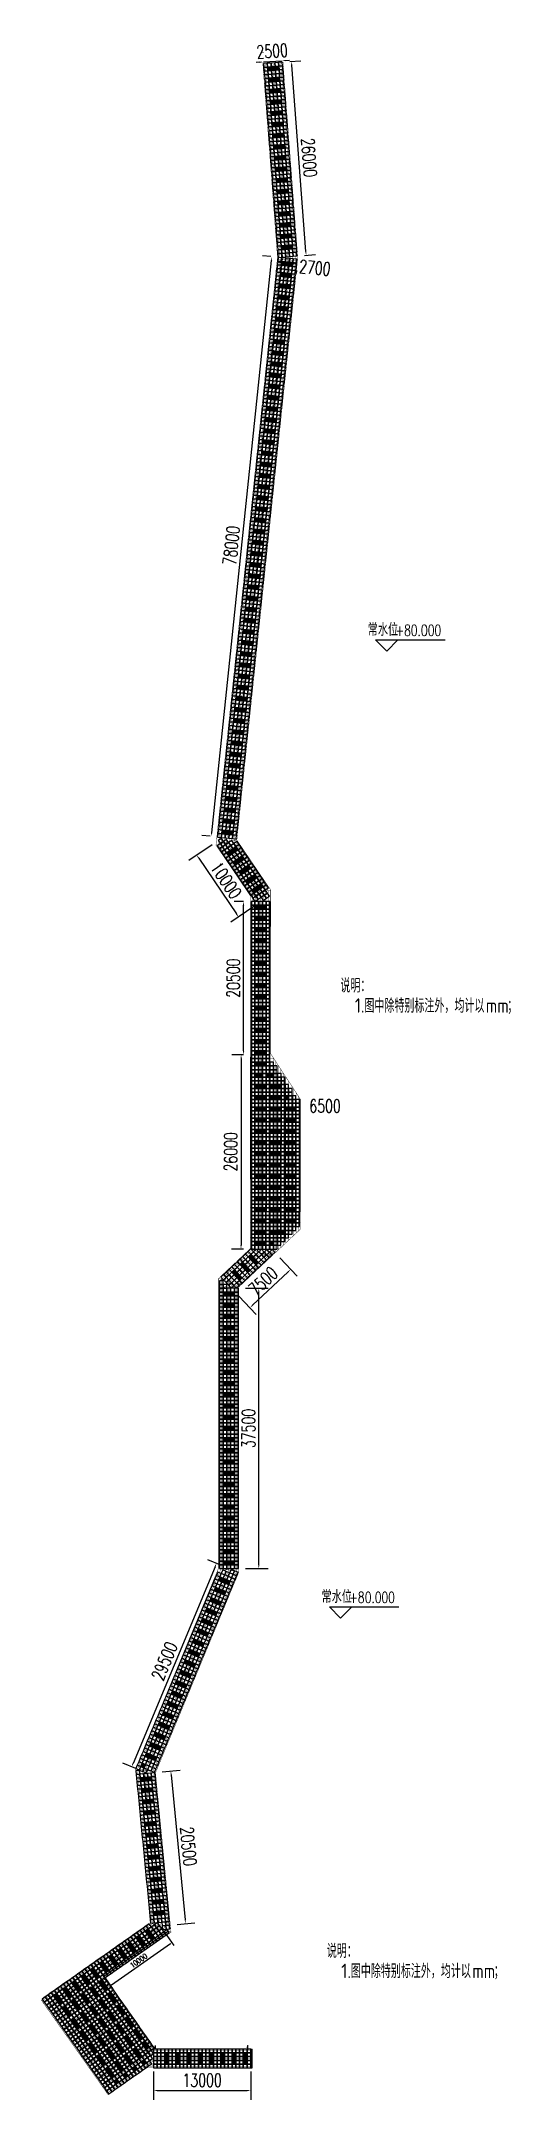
# Model space of a CAD drawing. Extents: x 833816 to 4746262, y -3629782 to -1973088.
# Drawn here: x 2148054 to 2210808, y -2326738 to -2051258 of the extents above; entities that cross this region are included whole.
import ezdxf

# ---------------------------------------------------------------- set-up
doc = ezdxf.new("R2010")
doc.units = 0
doc.header["$LTSCALE"] = 1000
doc.header["$MEASUREMENT"] = 0
doc.header["$PDMODE"] = 32
for name, color, linetype in [('DIM_ELEV', 3, 'Continuous'), ('L-TEXT文字标注', 7, 'Continuous'), ('PUB_TEXT', 7, 'Continuous'), ('W-FLOAT_BOWL浮筒', 253, 'Continuous'), ('W-STEEL_FRAME钢架', 3, 'Continuous')]:
    doc.layers.add(name, color=color, linetype=linetype)
doc.styles.add('_TCH_DIM', font='SIMPLEX', dxfattribs={"bigfont": 'GBCBIG'})
doc.styles.get("Standard").update_dxf_attribs({"font": 'gbenor.shx', "bigfont": 'gbcbig.shx'})
doc.styles.add('STANDARD_T3', font='simplex.shx', dxfattribs={"width": 0.7, "bigfont": 'gbcbig.shx'})
doc.dimstyles.new('W&&20', dxfattribs={"dimtxt": 70, "dimasz": 20, "dimexe": 50, "dimexo": 60, "dimgap": 20, "dimtad": 1, "dimdec": 0, "dimzin": 0, "dimdsep": 46, "dimtxsty": 'STANDARD_T3', "dimcen": 0.09, "dimclrd": 1, "dimclre": 1, "dimclrt": 7, "dimazin": 2, "dimtfac": 1, "dimtdec": 0, "dimtix": 1, "dimtmove": 1, "dimatfit": 3, "dimfxl": 100, "dimtolj": 1, "dimtzin": 0, "dimarcsym": 0})
doc.dimstyles.new('W&&200', dxfattribs={"dimtxt": 700, "dimasz": 200, "dimexe": 500, "dimexo": 600, "dimgap": 200, "dimtad": 1, "dimdec": 0, "dimzin": 0, "dimdsep": 46, "dimtxsty": 'STANDARD_T3', "dimcen": 0.09, "dimclrd": 1, "dimclre": 1, "dimclrt": 7, "dimazin": 2, "dimtfac": 1, "dimtdec": 0, "dimtix": 1, "dimtmove": 2, "dimatfit": 3, "dimfxl": 100, "dimtolj": 1, "dimtzin": 0, "dimarcsym": 0})
doc.dimstyles.new('W&&500', dxfattribs={"dimtxt": 1750, "dimasz": 500, "dimexe": 1250, "dimexo": 1500, "dimgap": 500, "dimtad": 1, "dimdec": 0, "dimzin": 0, "dimdsep": 46, "dimtxsty": 'STANDARD_T3', "dimcen": 0.09, "dimclrd": 1, "dimclre": 1, "dimclrt": 7, "dimazin": 2, "dimtfac": 1, "dimtdec": 0, "dimtix": 1, "dimtmove": 2, "dimatfit": 3, "dimfxl": 100, "dimtolj": 1, "dimtzin": 0, "dimarcsym": 0})

msp = doc.modelspace()

# ---------------------------------------------------------------- texts
at = {"layer": 'PUB_TEXT', "color": 7, "style": '_TCH_DIM'}
for p in [(2191697.1, -2130838.8), (2185526.1, -2260247.9)]:
    msp.add_text('常水位', height=1687.94, dxfattribs=at).set_placement(p)
at = {"layer": 'PUB_TEXT', "color": 7, "style": '_TCH_DIM', "width": 0.705882}
for p in [(2195383.3, -2130838.8), (2189212.3, -2260247.9)]:
    msp.add_text('+80.000', height=1487.5, dxfattribs=at).set_placement(p)
at = {"layer": 'PUB_TEXT'}
for s, height, p in [('说明：', 1856.74, (2188036, -2178566)), ('1.', 1925, (2189961, -2181261)), ('图中除特别标注外，均计以', 1856.738, (2191244.4, -2181261)), ('mm', 1925, (2207463.5, -2181261)), ('；', 1856.7, (2210351, -2181261)), ('说明：', 1856.74, (2186225.4, -2307748.4)), ('1.', 1925, (2188150.4, -2310443.4)), ('图中除特别标注外，均计以', 1856.738, (2189433.7, -2310443.4)), ('mm', 1925, (2205652.9, -2310443.4)), ('；', 1856.7, (2208540.4, -2310443.4))]:
    msp.add_text(s, height=height, dxfattribs=at).set_placement(p)

# ---------------------------------------------------------------- blocks, each defined once
blk = doc.blocks.new('浮筒')
at = {"layer": 'W-FLOAT_BOWL浮筒'}
blk.add_lwpolyline([(-230, -268), (268, -230), (230, 268), (-268, 230)], close=True, dxfattribs=at)
blk = doc.blocks.new('*U369')
at = {"color": 2, "const_width": 50}
blk.add_lwpolyline([(-2331, 0), (368, 0)], dxfattribs=at)
blk = doc.blocks.new('*U370')
at = {"color": 0, "linetype": 'ByBlock', "lineweight": -2, "transparency": 16777216}
for p in [(0, 0), (0, -2000), (0, -4000), (0, -6000), (0, -8000), (0, -10000), (0, -12000), (0, -14000), (0, -16000), (0, -18000), (0, -20000), (0, -22000), (0, -24000), (0, -26000), (0, -28000), (0, -30000), (0, -32000), (0, -34000), (0, -36000)]:
    blk.add_blockref('*U369', p, dxfattribs=at)
blk = doc.blocks.new('*U364')
at = {"color": 2, "const_width": 50}
blk.add_lwpolyline([(-1437, 0), (1269, 0)], dxfattribs=at)
blk = doc.blocks.new('*U365')
at = {"color": 0, "linetype": 'ByBlock', "lineweight": -2, "transparency": 16777216}
for p in [(0, 0), (0, -2000), (0, -4000), (0, -6000), (0, -8000), (0, -10000), (0, -12000), (0, -14000), (0, -16000), (0, -18000), (0, -20000), (0, -22000)]:
    blk.add_blockref('*U364', p, dxfattribs=at)
blk = doc.blocks.new('*U367')
at = {"color": 2, "const_width": 50}
blk.add_lwpolyline([(-1342, 0), (1357, 0)], dxfattribs=at)
blk = doc.blocks.new('*U373')
at = {"color": 0, "linetype": 'ByBlock', "lineweight": -2, "transparency": 16777216}
for p in [(0, 0), (0, -2000), (0, -4000), (0, -6000), (0, -8000), (0, -10000), (0, -12000), (0, -14000), (0, -16000), (0, -18000), (0, -20000), (0, -22000), (0, -24000), (0, -26000), (0, -28000), (0, -30000), (0, -32000), (0, -34000), (0, -36000), (0, -38000), (0, -40000), (0, -42000), (0, -44000), (0, -46000), (0, -48000), (0, -50000), (0, -52000), (0, -54000), (0, -56000), (0, -58000), (0, -60000), (0, -62000), (0, -64000), (0, -66000), (0, -68000), (0, -70000), (0, -72000), (0, -74000), (0, -78000)]:
    blk.add_blockref('*U367', p, dxfattribs=at)
blk = doc.blocks.new('空格子')
at = {"layer": 'W-FLOAT_BOWL浮筒'}
h = blk.add_hatch(dxfattribs=at)
h.set_pattern_fill('ANSI31', color=256, scale=50)
h.set_pattern_definition([(45, (0, 0), (-56.127, 56.127), [])])
h.paths.add_polyline_path([(219, 263), (-280, 225), (-242, -274), (256, -236)])
blk.add_lwpolyline([(-242, -274), (256, -236), (219, 263), (-280, 225)], close=True, dxfattribs=at)
blk = doc.blocks.new('*U374')
at = {"color": 2, "const_width": 50}
blk.add_lwpolyline([(-3779, 0), (-1079, -1)], dxfattribs=at)
blk = doc.blocks.new('*U375')
at = {"color": 0, "linetype": 'ByBlock', "lineweight": -2, "transparency": 16777216}
for p in [(0, 0), (0, -2000), (0, -4000), (0, -6000), (0, -8000), (0, -10000), (0, -12000), (0, -14000), (0, -16000), (0, -18000)]:
    blk.add_blockref('*U374', p, dxfattribs=at)
blk = doc.blocks.new('*U371')
at = {"color": 2, "const_width": 50}
blk.add_lwpolyline([(-1622, -1), (1080, 1)], dxfattribs=at)
blk = doc.blocks.new('*U372')
at = {"color": 0, "linetype": 'ByBlock', "lineweight": -2, "transparency": 16777216}
for p in [(0, 0), (0, -2000), (0, -4000)]:
    blk.add_blockref('*U371', p, dxfattribs=at)
blk = doc.blocks.new('*U366')
at = {"color": 2, "const_width": 50}
blk.add_lwpolyline([(-2682, 0), (20, 1)], dxfattribs=at)
blk = doc.blocks.new('*U363')
at = {"color": 0, "linetype": 'ByBlock', "lineweight": -2, "transparency": 16777216}
for p in [(0, 0), (0, -2000), (0, -4000), (0, -6000), (0, -8000), (0, -10000), (0, -12000), (0, -14000), (0, -16000), (0, -18000), (0, -20000), (0, -22000), (0, -24000), (0, -26000), (0, -28000)]:
    blk.add_blockref('*U366', p, dxfattribs=at)
blk = doc.blocks.new('*U361')
at = {"color": 2, "const_width": 50}
blk.add_lwpolyline([(0, 1350), (0, -1172)], dxfattribs=at)
blk = doc.blocks.new('*U362')
at = {"color": 0, "linetype": 'ByBlock', "lineweight": -2, "transparency": 16777216}
for p in [(-8000, 0), (-4000, 0), (-2000, 0), (0, 0)]:
    blk.add_blockref('*U361', p, dxfattribs=at)
blk = doc.blocks.new('*D381')
at = {"color": 1, "lineweight": -2, "transparency": 16777216}
for p, q in [((2163059, -2322960), (2163059, -2326738)), ((2176059, -2322960), (2176059, -2326738)), ((2163559, -2325488), (2175559, -2325488))]:
    blk.add_line(p, q, dxfattribs=at)
at = {"color": 1, "transparency": 16777216}
for points in [[(2163559, -2325405), (2163559, -2325572), (2163059, -2325488)], [(2175559, -2325405), (2175559, -2325572), (2176059, -2325488)]]:
    blk.add_solid(points, dxfattribs=at)
at = {"layer": 'Defpoints', "color": 0, "transparency": 16777216}
for p in [(2163059, -2321460), (2176059, -2321460), (2176059, -2325488)]:
    blk.add_point(p, dxfattribs=at)
at = {"color": 7, "transparency": 16777216, "insert": (2169559, -2324113), "char_height": 1750, "attachment_point": 5, "style": 'STANDARD_T3'}
blk.add_mtext('\\A1;13000', dxfattribs=at)
blk = doc.blocks.new('*D379')
at = {"color": 1, "lineweight": -2, "transparency": 16777216}
for p, q in [((2164515, -2304322), (2165766, -2306100)), ((2157463, -2311330), (2165315, -2305807)), ((2156336, -2310076), (2157587, -2311854))]:
    blk.add_line(p, q, dxfattribs=at)
at = {"color": 1, "transparency": 16777216}
for points in [[(2165296, -2305779), (2165334, -2305834), (2165479, -2305692)], [(2157444, -2311303), (2157482, -2311357), (2157300, -2311445)]]:
    blk.add_solid(points, dxfattribs=at)
at = {"layer": 'Defpoints', "color": 0, "transparency": 16777216}
for p in [(2164170, -2303832), (2165479, -2305692), (2155991, -2309585)]:
    blk.add_point(p, dxfattribs=at)
at = {"color": 7, "transparency": 16777216, "insert": (2161073, -2308118), "char_height": 700, "attachment_point": 5, "rotation": 35.12478, "style": 'STANDARD_T3'}
blk.add_mtext('\\A1;10000', dxfattribs=at)
blk = doc.blocks.new('*D380')
at = {"color": 1, "lineweight": -2, "transparency": 16777216}
for p, q in [((2164234, -2282859), (2166623, -2282629)), ((2165427, -2283247), (2167300, -2302656)), ((2166203, -2303265), (2168593, -2303034))]:
    blk.add_line(p, q, dxfattribs=at)
at = {"color": 1, "transparency": 16777216}
for points in [[(2165510, -2283239), (2165344, -2283255), (2165379, -2282749)], [(2167383, -2302648), (2167217, -2302664), (2167348, -2303154)]]:
    blk.add_solid(points, dxfattribs=at)
at = {"layer": 'Defpoints', "color": 0, "transparency": 16777216}
for p in [(2162741, -2283004), (2164710, -2303409), (2167348, -2303154)]:
    blk.add_point(p, dxfattribs=at)
at = {"color": 7, "transparency": 16777216, "insert": (2167732, -2292819), "char_height": 1750, "attachment_point": 5, "rotation": 275.51358, "style": 'STANDARD_T3'}
blk.add_mtext('\\A1;20500', dxfattribs=at)
blk = doc.blocks.new('*D386')
at = {"color": 1, "lineweight": -2, "transparency": 16777216}
for p, q in [((2171283, -2255411), (2160326, -2281721)), ((2172038, -2255184), (2170321, -2254469)), ((2160697, -2282417), (2158980, -2281702))]:
    blk.add_line(p, q, dxfattribs=at)
at = {"color": 1, "transparency": 16777216}
for points in [[(2171206, -2255379), (2171359, -2255444), (2171475, -2254950)], [(2160249, -2281689), (2160403, -2281753), (2160134, -2282183)]]:
    blk.add_solid(points, dxfattribs=at)
at = {"layer": 'Defpoints', "color": 0, "transparency": 16777216}
for p in [(2173423, -2255761), (2160134, -2282183), (2162081, -2282994)]:
    blk.add_point(p, dxfattribs=at)
at = {"color": 7, "transparency": 16777216, "insert": (2164535, -2268038), "char_height": 1750, "attachment_point": 5, "rotation": 67.39065, "style": 'STANDARD_T3'}
blk.add_mtext('\\A1;29500', dxfattribs=at)
blk = doc.blocks.new('*D387')
at = {"color": 1, "lineweight": -2, "transparency": 16777216}
for p, q in [((2175366, -2218145), (2178380, -2218145)), ((2177130, -2255145), (2177130, -2218645)), ((2175366, -2255645), (2178380, -2255645))]:
    blk.add_line(p, q, dxfattribs=at)
at = {"color": 1, "transparency": 16777216}
for points in [[(2177047, -2218645), (2177214, -2218645), (2177130, -2218145)], [(2177047, -2255145), (2177214, -2255145), (2177130, -2255645)]]:
    blk.add_solid(points, dxfattribs=at)
at = {"layer": 'Defpoints', "color": 0, "transparency": 16777216}
for p in [(2173866, -2218145), (2177130, -2218145), (2173866, -2255645)]:
    blk.add_point(p, dxfattribs=at)
at = {"color": 7, "transparency": 16777216, "insert": (2175755, -2236895), "char_height": 1750, "attachment_point": 5, "rotation": 90, "style": 'STANDARD_T3'}
blk.add_mtext('\\A1;37500', dxfattribs=at)
blk = doc.blocks.new('*D390')
at = {"color": 1, "lineweight": -2, "transparency": 16777216}
for p, q in [((2175105, -2166388), (2173848, -2166388)), ((2175098, -2186387), (2175098, -2166888)), ((2175105, -2186887), (2173848, -2186887))]:
    blk.add_line(p, q, dxfattribs=at)
at = {"color": 1, "transparency": 16777216}
for points in [[(2175014, -2166888), (2175181, -2166888), (2175098, -2166388)], [(2175014, -2186387), (2175181, -2186387), (2175098, -2186887)]]:
    blk.add_solid(points, dxfattribs=at)
at = {"layer": 'Defpoints', "color": 0, "transparency": 16777216}
for p in [(2175098, -2166388), (2176605, -2166388), (2176605, -2186887)]:
    blk.add_point(p, dxfattribs=at)
at = {"color": 7, "transparency": 16777216, "insert": (2173723, -2176638), "char_height": 1750, "attachment_point": 5, "rotation": 90, "style": 'STANDARD_T3'}
blk.add_mtext('\\A1;20500', dxfattribs=at)
blk = doc.blocks.new('*D382')
at = {"color": 1, "lineweight": -2, "transparency": 16777216}
for p, q in [((2175105, -2186887), (2173518, -2186886)), ((2174768, -2187387), (2174755, -2212387)), ((2175092, -2212887), (2173505, -2212886))]:
    blk.add_line(p, q, dxfattribs=at)
at = {"color": 1, "transparency": 16777216}
for points in [[(2174685, -2187386), (2174851, -2187387), (2174768, -2186887)], [(2174672, -2212386), (2174838, -2212387), (2174755, -2212887)]]:
    blk.add_solid(points, dxfattribs=at)
at = {"layer": 'Defpoints', "color": 0, "transparency": 16777216}
for p in [(2176605, -2186887), (2174755, -2212887), (2176592, -2212887)]:
    blk.add_point(p, dxfattribs=at)
at = {"color": 7, "transparency": 16777216, "insert": (2173386, -2199886), "char_height": 1750, "attachment_point": 5, "rotation": 89.97046, "style": 'STANDARD_T3'}
blk.add_mtext('\\A1;26000', dxfattribs=at)
blk = doc.blocks.new('*D383')
at = {"color": 1, "lineweight": -2, "transparency": 16777216}
for p, q in [((2170887, -2158784), (2167788, -2160879)), ((2169104, -2160593), (2174146, -2168049)), ((2176489, -2167068), (2173390, -2169163))]:
    blk.add_line(p, q, dxfattribs=at)
at = {"color": 1, "transparency": 16777216}
for points in [[(2169173, -2160546), (2169035, -2160640), (2168824, -2160179)], [(2174215, -2168002), (2174077, -2168095), (2174426, -2168463)]]:
    blk.add_solid(points, dxfattribs=at)
at = {"layer": 'Defpoints', "color": 0, "transparency": 16777216}
for p in [(2172130, -2157944), (2177731, -2166227), (2174426, -2168463)]:
    blk.add_point(p, dxfattribs=at)
at = {"color": 7, "transparency": 16777216, "insert": (2172764, -2163551), "char_height": 1750, "attachment_point": 5, "rotation": 304.06778, "style": 'STANDARD_T3'}
blk.add_mtext('\\A1;10000', dxfattribs=at)
blk = doc.blocks.new('*D384')
at = {"color": 1, "lineweight": -2, "transparency": 16777216}
for p, q in [((2170836, -2157178), (2178840, -2080595)), ((2178740, -2080082), (2177649, -2079968)), ((2170631, -2157659), (2169541, -2157545))]:
    blk.add_line(p, q, dxfattribs=at)
at = {"color": 1, "transparency": 16777216}
for points in [[(2178758, -2080586), (2178923, -2080604), (2178892, -2080098)], [(2170753, -2157169), (2170919, -2157187), (2170784, -2157675)]]:
    blk.add_solid(points, dxfattribs=at)
at = {"layer": 'Defpoints', "color": 0, "transparency": 16777216}
for p in [(2178892, -2080098), (2180232, -2080238), (2172123, -2157815)]:
    blk.add_point(p, dxfattribs=at)
at = {"color": 7, "transparency": 16777216, "insert": (2173471, -2118744), "char_height": 1750, "attachment_point": 5, "rotation": 84.03291, "style": 'STANDARD_T3'}
blk.add_mtext('\\A1;78000', dxfattribs=at)
blk = doc.blocks.new('*D385')
at = {"color": 1, "lineweight": -2, "transparency": 16777216}
for p, q in [((2181263, -2053996), (2182740, -2053884)), ((2183418, -2079405), (2181532, -2054477)), ((2183225, -2079922), (2184702, -2079810))]:
    blk.add_line(p, q, dxfattribs=at)
at = {"color": 1, "transparency": 16777216}
for points in [[(2181615, -2054470), (2181448, -2054483), (2181494, -2053978)], [(2183501, -2079399), (2183335, -2079412), (2183456, -2079904)]]:
    blk.add_solid(points, dxfattribs=at)
at = {"layer": 'Defpoints', "color": 0, "transparency": 16777216}
for p in [(2179767, -2054109), (2181494, -2053978), (2181729, -2080035)]:
    blk.add_point(p, dxfattribs=at)
at = {"color": 7, "transparency": 16777216, "insert": (2183846, -2066837), "char_height": 1750, "attachment_point": 5, "rotation": 274.32759, "style": 'STANDARD_T3'}
blk.add_mtext('\\A1;26000', dxfattribs=at)
blk = doc.blocks.new('*D388')
at = {"color": 1, "lineweight": -2, "transparency": 16777216}
for p, q in [((2176101, -2194887), (2176101, -2195137)), ((2176602, -2193887), (2182102, -2193890)), ((2182601, -2194891), (2182601, -2195141))]:
    blk.add_line(p, q, dxfattribs=at)
at = {"color": 1, "transparency": 16777216}
for points in [[(2176602, -2193804), (2176602, -2193971), (2176102, -2193887)], [(2182102, -2193807), (2182102, -2193974), (2182602, -2193891)]]:
    blk.add_solid(points, dxfattribs=at)
at = {"layer": 'Defpoints', "color": 0, "transparency": 16777216}
for p in [(2176102, -2193387), (2182602, -2193391), (2182602, -2193891)]:
    blk.add_point(p, dxfattribs=at)
at = {"color": 7, "transparency": 16777216, "insert": (2185988, -2193754), "char_height": 1750, "attachment_point": 5, "rotation": 359.96951, "style": 'STANDARD_T3'}
blk.add_mtext('\\A1;6500', dxfattribs=at)
blk = doc.blocks.new('*D389')
at = {"color": 1, "lineweight": -2, "transparency": 16777216}
for p, q in [((2179940, -2214058), (2182258, -2216521)), ((2176304, -2220408), (2181037, -2215953)), ((2174479, -2219198), (2176797, -2221661))]:
    blk.add_line(p, q, dxfattribs=at)
at = {"color": 1, "transparency": 16777216}
for points in [[(2180980, -2215892), (2181094, -2216014), (2181401, -2215610)], [(2176247, -2220347), (2176361, -2220469), (2175940, -2220751)]]:
    blk.add_solid(points, dxfattribs=at)
at = {"layer": 'Defpoints', "color": 0, "transparency": 16777216}
for p in [(2178912, -2212965), (2181401, -2215610), (2173450, -2218106)]:
    blk.add_point(p, dxfattribs=at)
at = {"color": 7, "transparency": 16777216, "insert": (2177728, -2217179), "char_height": 1750, "attachment_point": 5, "rotation": 43.2668, "style": 'STANDARD_T3'}
blk.add_mtext('\\A1;7500', dxfattribs=at)
blk = doc.blocks.new('*D413')
at = {"layer": 'Defpoints', "color": 0, "transparency": 16777216}
for p in [(2176059, -2319960), (2176059, -2322460), (2176216, -2322460)]:
    blk.add_point(p, dxfattribs=at)
at = {"layer": 'W-STEEL_FRAME钢架', "color": 1, "lineweight": -2, "transparency": 16777216}
for p, q in [((2176119, -2319960), (2176266, -2319960)), ((2176216, -2319980), (2176216, -2322440)), ((2176119, -2322460), (2176266, -2322460))]:
    blk.add_line(p, q, dxfattribs=at)
at = {"layer": 'W-STEEL_FRAME钢架', "color": 1, "transparency": 16777216}
for points in [[(2176213, -2319980), (2176219, -2319980), (2176216, -2319960)], [(2176213, -2322440), (2176219, -2322440), (2176216, -2322460)]]:
    blk.add_solid(points, dxfattribs=at)
at = {"layer": 'W-STEEL_FRAME钢架', "color": 7, "transparency": 16777216, "insert": (2176161, -2321210), "char_height": 70, "attachment_point": 5, "rotation": 90, "style": 'STANDARD_T3'}
blk.add_mtext('\\A1;2500', dxfattribs=at)
blk = doc.blocks.new('*U423')
at = {"color": 2, "const_width": 50}
blk.add_lwpolyline([(-3347, 4), (3347, -4)], dxfattribs=at)
blk = doc.blocks.new('*U424')
at = {"layer": 'W-STEEL_FRAME钢架', "color": 0, "linetype": 'ByBlock', "lineweight": -2, "transparency": 16777216}
for p in [(0, 0), (0, -2000), (0, -4000), (0, -6000), (0, -8000), (0, -10000), (0, -12000), (0, -14000), (0, -16000)]:
    blk.add_blockref('*U423', p, dxfattribs=at)
blk = doc.blocks.new('*U420')
at = {"layer": 'W-STEEL_FRAME钢架', "color": 5, "const_width": 40}
blk.add_lwpolyline([(-6500, 0), (6500, 0)], dxfattribs=at)
blk = doc.blocks.new('*U641')
at = {"color": 2, "const_width": 50}
blk.add_lwpolyline([(4537, -6464), (-4537, 6464)], dxfattribs=at)
blk = doc.blocks.new('*U642')
at = {"color": 0, "linetype": 'ByBlock', "lineweight": -2, "transparency": 16777216}
blk.add_blockref('*U641', (0, 0), dxfattribs=at)
blk = doc.blocks.new('*U429')
at = {"layer": 'W-STEEL_FRAME钢架', "color": 5, "const_width": 40}
blk.add_lwpolyline([(0, -10250), (0, 10250)], dxfattribs=at)
blk = doc.blocks.new('*U430')
at = {"layer": 'W-STEEL_FRAME钢架', "color": 5, "const_width": 40}
blk.add_lwpolyline([(0, 19000), (0, -19000)], dxfattribs=at)
blk = doc.blocks.new('*D873')
at = {"layer": 'Defpoints', "color": 0, "transparency": 16777216}
for p in [(2177773, -2054260), (2180252, -2053871), (2180267, -2054088)]:
    blk.add_point(p, dxfattribs=at)
at = {"layer": 'L-TEXT文字标注', "color": 1, "lineweight": -2, "transparency": 16777216}
for p, q in [((2177259, -2054078), (2176760, -2054112)), ((2177670, -2052763), (2177672, -2052796)), ((2177758, -2054043), (2180252, -2053871)), ((2180164, -2052591), (2180166, -2052624)), ((2180751, -2053837), (2181250, -2053803))]:
    blk.add_line(p, q, dxfattribs=at)
at = {"layer": 'L-TEXT文字标注', "color": 1, "transparency": 16777216}
for points in [[(2177253, -2053995), (2177265, -2054161), (2177758, -2054043)], [(2180745, -2053754), (2180757, -2053920), (2180252, -2053871)]]:
    blk.add_solid(points, dxfattribs=at)
at = {"layer": 'L-TEXT文字标注', "color": 7, "transparency": 16777216, "insert": (2178910, -2052586), "char_height": 1750, "attachment_point": 5, "rotation": 3.94442, "style": 'STANDARD_T3'}
blk.add_mtext('\\A1;2500', dxfattribs=at)
blk = doc.blocks.new('*D874')
at = {"layer": 'Defpoints', "color": 0, "transparency": 16777216}
for p in [(2179634, -2080184), (2182254, -2081107), (2182320, -2080456)]:
    blk.add_point(p, dxfattribs=at)
at = {"layer": 'L-TEXT文字标注', "color": 1, "lineweight": -2, "transparency": 16777216}
for p, q in [((2179483, -2081676), (2179442, -2082078)), ((2180066, -2080884), (2181757, -2081056)), ((2182169, -2081948), (2182128, -2082350))]:
    blk.add_line(p, q, dxfattribs=at)
at = {"layer": 'L-TEXT文字标注', "color": 1, "transparency": 16777216}
for points in [[(2180074, -2080802), (2180057, -2080967), (2179568, -2080834)], [(2181765, -2080973), (2181748, -2081139), (2182254, -2081107)]]:
    blk.add_solid(points, dxfattribs=at)
at = {"layer": 'L-TEXT文字标注', "color": 7, "transparency": 16777216, "insert": (2184631, -2081578), "char_height": 1750, "attachment_point": 5, "rotation": 354.20662, "style": 'STANDARD_T3'}
blk.add_mtext('\\A1;2700', dxfattribs=at)
blk = doc.blocks.new('*D932')
at = {"layer": 'Defpoints', "color": 0, "transparency": 16777216}
for p in [(2175559, -2319460), (2175661, -2319460), (2175559, -2319960)]:
    blk.add_point(p, dxfattribs=at)
at = {"layer": 'L-TEXT文字标注', "color": 1, "lineweight": -2, "transparency": 16777216}
for p, q in [((2175619, -2319460), (2175711, -2319460)), ((2175661, -2319940), (2175661, -2319480)), ((2175619, -2319960), (2175711, -2319960))]:
    blk.add_line(p, q, dxfattribs=at)
at = {"layer": 'L-TEXT文字标注', "color": 1, "transparency": 16777216}
for points in [[(2175658, -2319480), (2175665, -2319480), (2175661, -2319460)], [(2175658, -2319940), (2175665, -2319940), (2175661, -2319960)]]:
    blk.add_solid(points, dxfattribs=at)
at = {"layer": 'L-TEXT文字标注', "color": 7, "transparency": 16777216, "insert": (2175606, -2319710), "char_height": 70, "attachment_point": 5, "rotation": 90, "style": 'STANDARD_T3'}
blk.add_mtext('\\A1;500', dxfattribs=at)
blk = doc.blocks.new('*D933')
at = {"layer": 'Defpoints', "color": 0, "transparency": 16777216}
for p in [(2163290, -2319460), (2163306, -2319460), (2163290, -2319960)]:
    blk.add_point(p, dxfattribs=at)
at = {"layer": 'L-TEXT文字标注', "color": 1, "lineweight": -2, "transparency": 16777216}
for p, q in [((2163306, -2319940), (2163306, -2319480)), ((2163350, -2319460), (2163356, -2319460)), ((2163350, -2319960), (2163356, -2319960))]:
    blk.add_line(p, q, dxfattribs=at)
at = {"layer": 'L-TEXT文字标注', "color": 1, "transparency": 16777216}
for points in [[(2163302, -2319480), (2163309, -2319480), (2163306, -2319460)], [(2163302, -2319940), (2163309, -2319940), (2163306, -2319960)]]:
    blk.add_solid(points, dxfattribs=at)
at = {"layer": 'L-TEXT文字标注', "color": 7, "transparency": 16777216, "insert": (2163251, -2319710), "char_height": 70, "attachment_point": 5, "rotation": 90, "style": 'STANDARD_T3'}
blk.add_mtext('\\A1;500', dxfattribs=at)
blk = doc.blocks.new('*D1104')
at = {"layer": 'Defpoints', "color": 0, "transparency": 16777216}
for p in [(2156645, -2325550), (2156846, -2325836), (2156937, -2325772)]:
    blk.add_point(p, dxfattribs=at)
at = {"layer": 'L-TEXT文字标注', "color": 1, "lineweight": -2, "transparency": 16777216}
for p, q in [((2156694, -2325516), (2156776, -2325457)), ((2156747, -2325503), (2156925, -2325756)), ((2156895, -2325802), (2156978, -2325744))]:
    blk.add_line(p, q, dxfattribs=at)
at = {"layer": 'L-TEXT文字标注', "color": 1, "transparency": 16777216}
for points in [[(2156750, -2325501), (2156744, -2325504), (2156736, -2325486)], [(2156928, -2325754), (2156923, -2325758), (2156937, -2325772)]]:
    blk.add_solid(points, dxfattribs=at)
at = {"layer": 'L-TEXT文字标注', "color": 7, "transparency": 16777216, "insert": (2156881, -2325598), "char_height": 70, "attachment_point": 5, "rotation": 305.12478, "style": 'STANDARD_T3'}
blk.add_mtext('\\A1;350', dxfattribs=at)

# ---------------------------------------------------------------- dimensions: what is measured, and where the dimension line sits
for p1, p2, distance, dimstyle, picture, middle in [((2181729, -2080034.7), (2179767.1, -2054108.9), -1731.7, 'W&&500', '*D385', (2183845.8, -2066837.4)), ((2172123.3, -2157815.2), (2180232, -2080237.8), 1346.8, 'W&&500', '*D384', (2173470.6, -2118743.6)), ((2172129.5, -2157943.6), (2177731.2, -2166227.4), -3990.4, 'W&&500', '*D383', (2172763.8, -2163550.6)), ((2176605.4, -2186887.5), (2176605.4, -2166387.6), 1507.8, 'W&&500', '*D390', (2173722.6, -2176637.5)), ((2176605.4, -2186887.5), (2176592, -2212887.5), -1837.3, 'W&&500', '*D382', (2173386.4, -2199885.8)), ((2173450.5, -2218105.9), (2178911.8, -2212965.4), -3632.3, 'W&&500', '*D389', (2177728.3, -2217179.3)), ((2173866.4, -2255645.5), (2173866.4, -2218145.5), -3263.8, 'W&&500', '*D387', (2175755.2, -2236895.5)), ((2173422.6, -2255761.1), (2162081.4, -2282993.9), -2110, 'W&&500', '*D386', (2164534.8, -2268037.7)), ((2162740.6, -2283003.5), (2164710.2, -2303408.7), 2650.4, 'W&&500', '*D380', (2167732.2, -2292819.3)), ((2155991.3, -2309585.1), (2164170.3, -2303831.5), -2274.1, 'W&&200', '*D379', (2161072.7, -2308118.5))]:
    dim = msp.add_aligned_dim(p1=p1, p2=p2, distance=distance, dimstyle=dimstyle)
    dim.commit()
    dim.dimension.update_dxf_attribs({"geometry": picture, "text_midpoint": middle})
dim = msp.add_linear_dim(base=(2182601.8, -2193890.6), p1=(2176102, -2193387.2), p2=(2182602, -2193390.7), angle=359.969513, dimstyle='W&&500')
dim.commit()
dim.dimension.update_dxf_attribs({"geometry": '*D388', "text_midpoint": (2185988.3, -2193753.8), "dimtype": 161})
dim = msp.add_linear_dim(base=(2176059.2, -2325488.3), p1=(2163059.2, -2321460.3), p2=(2176059.2, -2321460.3), dimstyle='W&&500')
dim.commit()
dim.dimension.update_dxf_attribs({"geometry": '*D381', "text_midpoint": (2169559.2, -2324113.3)})
at = {"layer": 'L-TEXT文字标注'}
for p1, p2, distance, dimstyle, picture, middle in [((2177772.8, -2054259.8), (2180266.9, -2054087.8), 217, 'W&&500', '*D873', (2178910.3, -2052585.5)), ((2163289.7, -2319960.3), (2163289.7, -2319460.3), -15.8, 'W&&20', '*D933', (2163250.6, -2319710.3)), ((2175559.2, -2319960.3), (2175559.2, -2319460.3), -102.1, 'W&&20', '*D932', (2175606.2, -2319710.3)), ((2156644.8, -2325550), (2156846.1, -2325836.3), 111, 'W&&20', '*D1104', (2156881.2, -2325597.7))]:
    dim = msp.add_aligned_dim(p1=p1, p2=p2, distance=distance, dimstyle=dimstyle, dxfattribs=at)
    dim.commit()
    dim.dimension.update_dxf_attribs({"geometry": picture, "text_midpoint": middle})
dim = msp.add_linear_dim(base=(2182254.3, -2081106.5), p1=(2179634.2, -2080183.6), p2=(2182320.3, -2080456.1), angle=354.206619, dimstyle='W&&500', dxfattribs=at)
dim.commit()
dim.dimension.update_dxf_attribs({"geometry": '*D874', "text_midpoint": (2184631.4, -2081577.7), "dimtype": 161})
at = {"layer": 'W-STEEL_FRAME钢架', "color": 5}
dim = msp.add_linear_dim(base=(2176215.9, -2322460.3), p1=(2176059.2, -2319960.3), p2=(2176059.2, -2322460.3), angle=90, dimstyle='W&&20', dxfattribs=at)
dim.commit()
dim.dimension.update_dxf_attribs({"geometry": '*D413', "text_midpoint": (2176160.9, -2321210.3)})

# ---------------------------------------------------------------- linework, layer by layer
at = {"color": 1, "const_width": 50}
for points in [[(2182319.2, -2080563.1), (2179603, -2080506.8)], [(2174200.2, -2158149.5), (2171411.9, -2158846.1)], [(2176016.3, -2165655.1), (2178716.8, -2164828.5)], [(2175971.2, -2212829.7), (2178719.1, -2213970.7)], [(2175992.5, -2212838.6), (2179889.9, -2212868.7)], [(2178719.1, -2213932.4), (2178092, -2212854.8)], [(2173287.7, -2217462), (2171766.4, -2218510.8)], [(2174468.1, -2217972), (2171768.2, -2216805.4)], [(2172593.7, -2217195.7), (2173164.2, -2215628.8)], [(2174466.5, -2256115.7), (2171766.4, -2255576.1)], [(2160660.3, -2282444.9), (2160660.3, -2282444.9), (2162903.4, -2282794.6)], [(2160886.6, -2283688.9), (2160886.6, -2283688.9), (2163358, -2283439.8)], [(2162561.7, -2303006.9), (2165400.1, -2304311.2)], [(2165111.8, -2302365.3), (2164424.4, -2303863.5)], [(2162390.6, -2304777.8), (2163186, -2303301.3)], [(2162889.6, -2319686.3), (2161790.5, -2320458.8)], [(2162938.6, -2321550.3), (2162384.3, -2320019.2)], [(2163730.4, -2322460.3), (2162938.6, -2321550.3)]]:
    msp.add_lwpolyline(points, dxfattribs=at)
at = {"color": 2, "const_width": 50}
for points in [[(2174295.2, -2158289.9), (2172058.6, -2159802.4)], [(2175415.5, -2159946.7), (2173178.9, -2161459.1)], [(2176535.9, -2161603.4), (2174299.3, -2163115.9)], [(2177656.2, -2163260.2), (2175419.6, -2164772.6)], [(2176004.9, -2189387), (2180438.4, -2189393.4)], [(2176007.8, -2187387), (2179131.4, -2187391.5)], [(2176002, -2191387), (2181744.2, -2191393.4)], [(2175992, -2211387.2), (2181456.5, -2211393.6)], [(2160982.6, -2284698.3), (2163481.9, -2284438.9)], [(2161175.4, -2286670.8), (2163674.1, -2286429.7)], [(2161368.4, -2288662.4), (2163866.2, -2288420.4)], [(2161561.1, -2290652.2), (2164058.4, -2290411.2)], [(2161561.1, -2290652.2), (2164058.4, -2290411.2)], [(2161753.3, -2292643), (2164250.6, -2292401.9)], [(2161946.9, -2294634.4), (2164442.7, -2294392.7)], [(2162137.6, -2296624.5), (2164630.8, -2296383.9)], [(2162332.6, -2298615.8), (2164827.1, -2298374.2)], [(2162522, -2300606), (2165017, -2300363.8)], [(2162718.3, -2302597.2), (2165211.4, -2302355.6)], [(2161210.5, -2323127.3), (2152279.2, -2310391.6)], [(2163189.9, -2322460.3), (2153909, -2309232.4)], [(2157941.2, -2325426.2), (2149038.9, -2312737.3)], [(2159577, -2324275.9), (2150655.9, -2311560.9)], [(2164559.2, -2319960.3), (2164559.2, -2322460.3)], [(2166559.2, -2319960.3), (2166559.2, -2322460.3)], [(2168559.6, -2319959), (2168559.2, -2322460.3)], [(2170559.2, -2319903.9), (2170559.2, -2322460.3)], [(2172557.8, -2319933.1), (2172559.2, -2322460.3)], [(2174559.2, -2319960.3), (2174559.2, -2322460.3)]]:
    msp.add_lwpolyline(points, dxfattribs=at)
at = {"layer": 'DIM_ELEV'}
for p, q in [((2194233.3, -2132863.8), (2192733.3, -2131363.8)), ((2192733.3, -2131363.8), (2202033.3, -2131363.8)), ((2194233.3, -2132863.8), (2195733.3, -2131363.8)), ((2188062.3, -2262272.9), (2186562.3, -2260772.9)), ((2186562.3, -2260772.9), (2195862.3, -2260772.9)), ((2188062.3, -2262272.9), (2189562.3, -2260772.9))]:
    msp.add_line(p, q, dxfattribs=at)
at = {"layer": 'W-STEEL_FRAME钢架', "color": 5}
for p, q in [((2165047, -2304156.2), (2156434.3, -2310214.9)), ((2155645.1, -2308331.9), (2155800.4, -2308552.7))]:
    msp.add_line(p, q, dxfattribs=at)
at = {"layer": 'W-STEEL_FRAME钢架', "color": 3, "const_width": 53}
for points in [[(2176016.3, -2165655.1), (2171411.9, -2158846.1), (2179634.2, -2080183.6), (2177671.7, -2054249.3)], [(2177671.7, -2054249.3), (2180365.3, -2054063.6)], [(2182345, -2080223.1), (2180365.3, -2054063.6)], [(2178716.8, -2164828.5), (2174199.5, -2158148.5), (2182345, -2080223.1)], [(2182693.5, -2210229.8), (2182693.5, -2192847.4), (2178705.5, -2186739.2), (2178716.8, -2164828.5)], [(2175992, -2212829.7), (2176016.3, -2165655.1)], [(2174468.1, -2217972), (2182693.5, -2210229.8)], [(2171766.4, -2216807.1), (2175992, -2212829.7)], [(2171766.4, -2255576.1), (2171766.4, -2216807.1)], [(2174468.1, -2217972), (2174466.5, -2256115.7)], [(2160660.3, -2282444.9), (2171766.4, -2255576.1)], [(2174466.5, -2256115.7), (2163327.9, -2282959.8)], [(2162765.2, -2303081.4), (2160660.3, -2282444.9)], [(2163327.9, -2282959.8), (2165400.1, -2304311.2)], [(2148080.8, -2313411.3), (2162765.2, -2303081.4)], [(2156466.2, -2310569.1), (2165400.1, -2304311.2)], [(2163078.9, -2319958), (2156495.5, -2310575.6)], [(2157015.8, -2326076.8), (2148080.8, -2313411.3)], [(2163078.9, -2319958), (2176059.2, -2319960.3), (2176059.2, -2322460.3), (2162159.2, -2322460.3)], [(2162159.2, -2322460.3), (2157015.8, -2326076.8)]]:
    msp.add_lwpolyline(points, dxfattribs=at)
at = {"layer": 'W-STEEL_FRAME钢架', "color": 5, "const_width": 40}
for points in [[(2178003, -2054226.5), (2179993.2, -2080526.5)], [(2178342.2, -2054203.1), (2180334.6, -2080531.5)], [(2178681.4, -2054179.7), (2180675.9, -2080536.5)], [(2179020.6, -2054156.3), (2181017.3, -2080541.5)], [(2179359.8, -2054132.9), (2181358.6, -2080539.1)], [(2179699, -2054109.5), (2181700, -2080551.6)], [(2180038.2, -2054086.1), (2182041.3, -2080556.6)], [(2171753.6, -2158762.3), (2179994.4, -2080514.9)], [(2172104.7, -2158674.6), (2180335.6, -2080522)], [(2172454.9, -2158585.5), (2180676.7, -2080529.1)], [(2172807.1, -2158497.5), (2181016.5, -2080531.8)], [(2173155.3, -2158437.4), (2181358.6, -2080539.1)], [(2173509.2, -2158323.7), (2181701.4, -2080538)], [(2173860.3, -2158235.9), (2182041.3, -2080556.6)], [(2171752.7, -2158761), (2176346.4, -2165554.1)], [(2172103.8, -2158673.2), (2176686.4, -2165450)], [(2172454.9, -2158585.5), (2177026.5, -2165345.9)], [(2172806, -2158497.8), (2177378.2, -2165259)], [(2173157.1, -2158410.1), (2177706.6, -2165137.7)], [(2173508.3, -2158322.3), (2178046.6, -2165033.6)], [(2173859.4, -2158234.6), (2178386.7, -2164929.5)], [(2177366.5, -2165241.8), (2177356.8, -2186887.3)], [(2177696.8, -2165140.7), (2177696.8, -2186887.3)], [(2178036.8, -2165019), (2178036.8, -2186887.3)], [(2178386.7, -2164929.5), (2178376.8, -2186887.3)], [(2176336.8, -2165557), (2176336.8, -2186887.3)], [(2176676.8, -2165453), (2176676.8, -2186887.3)], [(2177016.8, -2165348.9), (2177016.8, -2186887.3)], [(2176336.8, -2186887.3), (2176336.8, -2212959.1)], [(2176676.8, -2186887.3), (2176676.8, -2213105.3)], [(2177016.8, -2186887.3), (2177016.8, -2213254)], [(2177356.8, -2186887.3), (2177356.8, -2213399.1)], [(2177696.8, -2186887.3), (2177696.8, -2213546.7)], [(2178036.8, -2186887.3), (2178036.8, -2213693.6)], [(2178376.8, -2186887.3), (2178376.8, -2213856)], [(2178716.8, -2186756.5), (2178716.8, -2213969.8)], [(2178716.8, -2186887.3), (2178716.8, -2213520.5)], [(2179056.8, -2187277.2), (2179056.8, -2213200.5)], [(2179396.8, -2187798), (2179396.8, -2213332.9)], [(2179736.8, -2188318.7), (2179736.8, -2213025.7)], [(2180076.8, -2188839.5), (2180076.8, -2212692.8)], [(2180416.8, -2189360.2), (2180416.8, -2212372.8)], [(2180756.8, -2189881), (2180756.8, -2212052.8)], [(2181096.8, -2190401.7), (2181096.8, -2211732.8)], [(2181436.8, -2190922.5), (2181436.8, -2211412.7)], [(2181776.8, -2191443.2), (2181776.8, -2211092.7)], [(2182116.8, -2191964), (2182116.8, -2210772.7)], [(2182456.8, -2192484.7), (2182456.8, -2210452.6)], [(2172096.4, -2216950.5), (2176336.8, -2212959.1)], [(2172104.3, -2216943), (2176242.6, -2213047.7)], [(2172436.4, -2217094.1), (2176676.8, -2213105.3)], [(2172776.4, -2217244.3), (2177016.8, -2213254)], [(2173116.4, -2217391.1), (2177356.8, -2213399.1)], [(2173456.4, -2217538), (2177696.8, -2213546.7)], [(2173796.4, -2217684.9), (2178036.8, -2213693.6)], [(2174138.3, -2217836.9), (2179396.8, -2212887.3)], [(2174138.3, -2217830), (2179097.2, -2213162.4)], [(2172096.4, -2216950.5), (2172096.4, -2255642)], [(2172436.4, -2217094.1), (2172436.4, -2255710)], [(2172776.4, -2217244.3), (2172776.4, -2255777.9)], [(2173116.4, -2217392.9), (2173116.4, -2255845.9)], [(2173456.4, -2217538), (2173456.4, -2255913.8)], [(2173796.4, -2217684.9), (2173796.4, -2255981.8)], [(2174138.3, -2217830), (2174136.4, -2256049.7)], [(2160910.1, -2282506.1), (2172096.3, -2255645.4)], [(2161260.3, -2282551.2), (2172437.6, -2255710.2)], [(2161588.5, -2282597), (2172777.4, -2255778.1)], [(2161953.1, -2282654.9), (2173117.6, -2255846.1)], [(2162299.7, -2282707), (2173457.6, -2255914.1)], [(2162646.3, -2282759.1), (2173797.6, -2255982)], [(2162987.4, -2282819), (2174134.5, -2256057.5)], [(2162908.7, -2303170.6), (2160909, -2282494.8)], [(2163265.8, -2303331.5), (2161316.8, -2283140.9)], [(2163624.9, -2303513.4), (2161588.5, -2282597)], [(2163980.6, -2303659.3), (2161953.1, -2282654.9)], [(2164338, -2303823.1), (2162299.7, -2282707)], [(2164695.4, -2303987.3), (2162646.3, -2282759.1)], [(2165054, -2304150.7), (2162995.3, -2282822.3)], [(2162908.3, -2303166.8), (2155267.9, -2308545.5)], [(2163274.6, -2303325.3), (2155467.9, -2308833.2)], [(2163622.8, -2303496), (2155670.6, -2309118.1)], [(2163980.6, -2303659.3), (2155866.7, -2309408)], [(2164338.4, -2303823.3), (2156068.1, -2309694.3)], [(2164695.4, -2303987.8), (2156269.5, -2309980.6)], [(2165054, -2304150.7), (2156476.1, -2310263.1)], [(2148187, -2313526.9), (2155262.7, -2308549.4)], [(2148388.4, -2313813.2), (2155464.1, -2308835.7)], [(2148589.7, -2314099.4), (2155665.5, -2309122)], [(2148791.1, -2314385.7), (2155866.8, -2309408.2)], [(2148992.5, -2314672), (2156068.2, -2309694.5)], [(2149193.9, -2314958.2), (2156269.6, -2309980.8)], [(2149395.3, -2315244.5), (2156471, -2310267)], [(2149596.6, -2315530.7), (2156548.8, -2310640.2)], [(2149798, -2315817), (2156750.2, -2310926.5)], [(2149999.4, -2316103.3), (2156951.5, -2311212.7)], [(2150200.8, -2316389.5), (2157152.9, -2311499)], [(2150402.1, -2316675.8), (2157354.3, -2311785.3)], [(2150603.5, -2316962.1), (2157555.7, -2312071.5)], [(2150804.9, -2317248.3), (2157757, -2312357.8)], [(2151006.3, -2317534.6), (2157958.4, -2312644.1)], [(2151207.6, -2317820.9), (2158159.8, -2312930.3)], [(2151409, -2318107.1), (2158361.2, -2313216.6)], [(2151610.4, -2318393.4), (2158562.5, -2313502.8)], [(2151811.8, -2318679.7), (2158763.9, -2313789.1)], [(2152013.1, -2318965.9), (2158965.3, -2314075.4)], [(2152214.5, -2319252.2), (2159166.7, -2314361.6)], [(2152415.9, -2319538.5), (2159368, -2314647.9)], [(2152617.3, -2319824.7), (2159569.4, -2314934.2)], [(2152818.6, -2320111), (2159770.8, -2315220.4)], [(2153020, -2320397.3), (2159972.2, -2315506.7)], [(2153221.4, -2320683.5), (2160173.5, -2315793)], [(2153422.8, -2320969.8), (2160374.9, -2316079.2)], [(2153624.1, -2321256.1), (2160576.3, -2316365.5)], [(2153825.5, -2321542.3), (2160777.7, -2316651.8)], [(2154026.9, -2321828.6), (2160979, -2316938)], [(2154228.3, -2322114.9), (2161180.4, -2317224.3)], [(2154429.6, -2322401.1), (2161381.8, -2317510.6)], [(2154631, -2322687.4), (2161583.2, -2317796.8)], [(2154832.4, -2322973.6), (2161784.6, -2318083.1)], [(2155033.8, -2323259.9), (2161985.9, -2318369.4)], [(2155235.1, -2323546.2), (2162187.3, -2318655.6)], [(2155436.5, -2323832.4), (2162388.7, -2318941.9)], [(2155637.9, -2324118.7), (2162590.1, -2319228.2)], [(2155839.3, -2324405), (2162791.4, -2319514.4)], [(2156040.6, -2324691.2), (2162992.8, -2319800.7)], [(2156242, -2324977.5), (2162564, -2320530.3)], [(2156443.4, -2325263.8), (2162693.2, -2320872.5)], [(2156644.8, -2325550), (2162814, -2321210.3)], [(2156846.1, -2325836.3), (2162938.7, -2321550.4)], [(2161971.9, -2322230.3), (2176059.2, -2322230.3)], [(2163059.2, -2320190.3), (2176059.2, -2320190.3)], [(2163059.2, -2320530.3), (2176059.2, -2320530.3)], [(2163059.2, -2320870.3), (2176059.2, -2320870.3)], [(2163059.2, -2321210.3), (2176059.2, -2321210.3)], [(2163059.2, -2321550.3), (2176059.2, -2321550.3)], [(2163059.2, -2321890.3), (2176059.2, -2321890.3)]]:
    msp.add_lwpolyline(points, dxfattribs=at)

# ---------------------------------------------------------------- block references
for name, p, rotation in [('空格子', (2178589, -2054945.5), 359.9999999994112), ('空格子', (2179087.6, -2054907.7), 359.9999999994112), ('空格子', (2179586.2, -2054870), 359.9999999994112), ('*U365', (2179219.3, -2055654.6), 4.32758768826826), ('空格子', (2178702.2, -2056441.2), 359.9999999994112), ('空格子', (2178815.4, -2057936.9), 359.9999999994112), ('空格子', (2179200.8, -2056403.4), 359.9999999994112), ('空格子', (2179314, -2057899.2), 359.9999999994112), ('空格子', (2179699.4, -2056365.7), 359.9999999994112), ('空格子', (2179812.6, -2057861.4), 359.9999999994112), ('空格子', (2178928.6, -2059432.6), 359.9999999994112), ('空格子', (2179427.2, -2059394.9), 359.9999999994112), ('空格子', (2179925.8, -2059357.2), 359.9999999994112), ('空格子', (2180038.9, -2060852.9), 359.9999999994112), ('空格子', (2179041.8, -2060928.3), 359.9999999994112), ('空格子', (2179155, -2062424.1), 359.9999999994112), ('空格子', (2179540.4, -2060890.6), 359.9999999994112), ('空格子', (2179653.6, -2062386.3), 359.9999999994112), ('空格子', (2180152.1, -2062348.6), 359.9999999994112), ('空格子', (2179268.2, -2063919.8), 359.9999999994112), ('空格子', (2179381.4, -2065415.5), 359.9999999994112), ('空格子', (2179766.7, -2063882.1), 359.9999999994112), ('空格子', (2179879.9, -2065377.8), 359.9999999994112), ('空格子', (2180265.3, -2063844.3), 359.9999999994112), ('空格子', (2180378.5, -2065340.1), 359.9999999994112), ('空格子', (2179494.5, -2066911.2), 359.9999999994112), ('空格子', (2179607.7, -2068407), 359.9999999994112), ('空格子', (2179993.1, -2066873.5), 359.9999999994112), ('空格子', (2180106.3, -2068369.2), 359.9999999994112), ('空格子', (2180491.7, -2066835.8), 359.9999999994112), ('空格子', (2180604.9, -2068331.5), 359.9999999994112), ('空格子', (2179720.9, -2069902.7), 359.9999999994112), ('空格子', (2179834.1, -2071398.4), 359.9999999994112), ('空格子', (2180219.5, -2069865), 359.9999999994112), ('空格子', (2180332.7, -2071360.7), 359.9999999994112), ('空格子', (2180718.1, -2069827.2), 359.9999999994112), ('空格子', (2180831.3, -2071322.9), 359.9999999994112), ('空格子', (2179947.3, -2072894.1), 359.9999999994112), ('空格子', (2180060.5, -2074389.9), 359.9999999994112), ('空格子', (2180445.9, -2072856.4), 359.9999999994112), ('空格子', (2180559.1, -2074352.1), 359.9999999994112), ('空格子', (2180944.4, -2072818.7), 359.9999999994112), ('空格子', (2181057.6, -2074314.4), 359.9999999994112), ('空格子', (2180173.7, -2075885.6), 359.9999999994112), ('空格子', (2180286.9, -2077381.3), 359.9999999994112), ('空格子', (2180672.2, -2075847.8), 359.9999999994112), ('空格子', (2180785.4, -2077343.6), 359.9999999994112), ('空格子', (2181170.8, -2075810.1), 359.9999999994112), ('空格子', (2181284, -2077305.8), 359.9999999994112), ('空格子', (2180400.1, -2078877), 359.9999999994112), ('空格子', (2180898.6, -2078839.3), 359.9999999994112), ('空格子', (2181397.2, -2078801.6), 359.9999999994112), ('*U373', (2180970.9, -2080315.1), 354.0331518505606), ('空格子', (2180259.4, -2082498.2), 349.7055641616595), ('空格子', (2180415.3, -2081006.4), 349.7055641616595), ('空格子', (2180756.6, -2082550.2), 349.7055641616595), ('空格子', (2180912.6, -2081058.3), 349.7055641616595), ('空格子', (2181253.9, -2082602.2), 349.7055641616595), ('空格子', (2181409.9, -2081110.3), 349.7055641616595), ('空格子', (2179947.5, -2085482), 349.7055641616595), ('空格子', (2180103.4, -2083990.1), 349.7055641616595), ('空格子', (2180444.8, -2085534), 349.7055641616595), ('空格子', (2180600.7, -2084042.1), 349.7055641616595), ('空格子', (2180942.1, -2085585.9), 349.7055641616595), ('空格子', (2181098, -2084094.1), 349.7055641616595), ('空格子', (2179791.5, -2086973.9), 349.7055641616595), ('空格子', (2180288.8, -2087025.8), 349.7055641616595), ('空格子', (2180786.1, -2087077.8), 349.7055641616595), ('空格子', (2179479.6, -2089957.6), 349.7055641616595), ('空格子', (2179635.6, -2088465.7), 349.7055641616595), ('空格子', (2179976.9, -2090009.6), 349.7055641616595), ('空格子', (2180132.9, -2088517.7), 349.7055641616595), ('空格子', (2180474.2, -2090061.6), 349.7055641616595), ('空格子', (2180630.2, -2088569.7), 349.7055641616595), ('空格子', (2179167.8, -2092941.3), 349.7055641616595), ('空格子', (2179323.7, -2091449.5), 349.7055641616595), ('空格子', (2179665, -2092993.3), 349.7055641616595), ('空格子', (2179821, -2091501.4), 349.7055641616595), ('空格子', (2180162.3, -2093045.3), 349.7055641616595), ('空格子', (2180318.3, -2091553.4), 349.7055641616595), ('空格子', (2178855.9, -2095925.1), 349.7055641616595), ('空格子', (2179011.8, -2094433.2), 349.7055641616595), ('空格子', (2179353.2, -2095977.1), 349.7055641616595), ('空格子', (2179509.1, -2094485.2), 349.7055641616595), ('空格子', (2179850.4, -2096029.1), 349.7055641616595), ('空格子', (2180006.4, -2094537.2), 349.7055641616595), ('空格子', (2178544, -2098908.8), 349.7055641616595), ('空格子', (2178699.9, -2097417), 349.7055641616595), ('空格子', (2179041.3, -2098960.8), 349.7055641616595), ('空格子', (2179197.2, -2097468.9), 349.7055641616595), ('空格子', (2179538.6, -2099012.8), 349.7055641616595), ('空格子', (2179694.5, -2097520.9), 349.7055641616595), ('空格子', (2178232.1, -2101892.6), 349.7055641616595), ('空格子', (2178388, -2100400.7), 349.7055641616595), ('空格子', (2178729.4, -2101944.6), 349.7055641616595), ('空格子', (2178885.3, -2100452.7), 349.7055641616595), ('空格子', (2179226.7, -2101996.5), 349.7055641616595), ('空格子', (2179382.6, -2100504.7), 349.7055641616595), ('空格子', (2177920.2, -2104876.3), 349.7055641616595), ('空格子', (2178076.2, -2103384.4), 349.7055641616595), ('空格子', (2178417.5, -2104928.3), 349.7055641616595), ('空格子', (2178573.4, -2103436.4), 349.7055641616595), ('空格子', (2178914.8, -2104980.3), 349.7055641616595), ('空格子', (2179070.7, -2103488.4), 349.7055641616595), ('空格子', (2177764.3, -2106368.2), 349.7055641616595), ('空格子', (2178261.6, -2106420.2), 349.7055641616595), ('空格子', (2178758.8, -2106472.2), 349.7055641616595), ('空格子', (2177452.4, -2109351.9), 349.7055641616595), ('空格子', (2177608.3, -2107860.1), 349.7055641616595), ('空格子', (2177949.7, -2109403.9), 349.7055641616595), ('空格子', (2178105.6, -2107912), 349.7055641616595), ('空格子', (2178447, -2109455.9), 349.7055641616595), ('空格子', (2178602.9, -2107964), 349.7055641616595), ('空格子', (2177140.5, -2112335.7), 349.7055641616595), ('空格子', (2177296.4, -2110843.8), 349.7055641616595), ('空格子', (2177637.8, -2112387.7), 349.7055641616595), ('空格子', (2177793.7, -2110895.8), 349.7055641616595), ('空格子', (2178135.1, -2112439.6), 349.7055641616595), ('空格子', (2178291, -2110947.8), 349.7055641616595), ('空格子', (2176828.7, -2115319.4), 349.7055641616595), ('空格子', (2176984.6, -2113827.6), 349.7055641616595), ('空格子', (2177325.9, -2115371.4), 349.7055641616595), ('空格子', (2177481.9, -2113879.5), 349.7055641616595), ('空格子', (2177823.2, -2115423.4), 349.7055641616595), ('空格子', (2177979.2, -2113931.5), 349.7055641616595), ('空格子', (2176516.8, -2118303.2), 349.7055641616595), ('空格子', (2176672.7, -2116811.3), 349.7055641616595), ('空格子', (2177014.1, -2118355.2), 349.7055641616595), ('空格子', (2177170, -2116863.3), 349.7055641616595), ('空格子', (2177511.4, -2118407.1), 349.7055641616595), ('空格子', (2177667.3, -2116915.3), 349.7055641616595), ('空格子', (2176204.9, -2121286.9), 349.7055641616595), ('空格子', (2176360.9, -2119795), 349.7055641616595), ('空格子', (2176702.2, -2121338.9), 349.7055641616595), ('空格子', (2176858.2, -2119847), 349.7055641616595), ('空格子', (2177199.5, -2121390.9), 349.7055641616595), ('空格子', (2177355.5, -2119899), 349.7055641616595), ('空格子', (2176049, -2122778.8), 349.7055641616595), ('空格子', (2176546.3, -2122830.8), 349.7055641616595), ('空格子', (2177043.6, -2122882.8), 349.7055641616595), ('空格子', (2175737.2, -2125762.5), 349.7055641616595), ('空格子', (2175893.1, -2124270.7), 349.7055641616595), ('空格子', (2176234.4, -2125814.5), 349.7055641616595), ('空格子', (2176390.4, -2124322.6), 349.7055641616595), ('空格子', (2176731.7, -2125866.5), 349.7055641616595), ('空格子', (2176887.7, -2124374.6), 349.7055641616595), ('空格子', (2175425.3, -2128746.3), 349.7055641616595), ('空格子', (2175581.2, -2127254.4), 349.7055641616595), ('空格子', (2175922.6, -2128798.3), 349.7055641616595), ('空格子', (2176078.5, -2127306.4), 349.7055641616595), ('空格子', (2176419.9, -2128850.3), 349.7055641616595), ('空格子', (2176575.8, -2127358.4), 349.7055641616595), ('空格子', (2175113.4, -2131730), 349.7055641616595), ('空格子', (2175269.4, -2130238.2), 349.7055641616595), ('空格子', (2175610.7, -2131782), 349.7055641616595), ('空格子', (2175766.7, -2130290.1), 349.7055641616595), ('空格子', (2176108, -2131834), 349.7055641616595), ('空格子', (2176263.9, -2130342.1), 349.7055641616595), ('空格子', (2174801.6, -2134713.8), 349.7055641616595), ('空格子', (2174957.5, -2133221.9), 349.7055641616595), ('空格子', (2175298.9, -2134765.8), 349.7055641616595), ('空格子', (2175454.8, -2133273.9), 349.7055641616595), ('空格子', (2175796.2, -2134817.7), 349.7055641616595), ('空格子', (2175952.1, -2133325.9), 349.7055641616595), ('空格子', (2174489.7, -2137697.5), 349.7055641616595), ('空格子', (2174645.6, -2136205.7), 349.7055641616595), ('空格子', (2174987, -2137749.5), 349.7055641616595), ('空格子', (2175142.9, -2136257.6), 349.7055641616595), ('空格子', (2175484.3, -2137801.5), 349.7055641616595), ('空格子', (2175640.2, -2136309.6), 349.7055641616595), ('空格子', (2174177.9, -2140681.3), 349.7055641616595), ('空格子', (2174333.8, -2139189.4), 349.7055641616595), ('空格子', (2174675.1, -2140733.3), 349.7055641616595), ('空格子', (2174831.1, -2139241.4), 349.7055641616595), ('空格子', (2175172.4, -2140785.2), 349.7055641616595), ('空格子', (2175328.4, -2139293.4), 349.7055641616595), ('空格子', (2174021.9, -2142173.1), 349.7055641616595), ('空格子', (2174519.2, -2142225.1), 349.7055641616595), ('空格子', (2175016.5, -2142277.1), 349.7055641616595), ('空格子', (2173710.1, -2145156.9), 349.7055641616595), ('空格子', (2173866, -2143665), 349.7055641616595), ('空格子', (2174207.4, -2145208.9), 349.7055641616595), ('空格子', (2174363.3, -2143717), 349.7055641616595), ('空格子', (2174704.6, -2145260.9), 349.7055641616595), ('空格子', (2174860.6, -2143769), 349.7055641616595), ('空格子', (2173398.2, -2148140.6), 349.7055641616595), ('空格子', (2173554.1, -2146648.8), 349.7055641616595), ('空格子', (2173895.5, -2148192.6), 349.7055641616595), ('空格子', (2174051.4, -2146700.7), 349.7055641616595), ('空格子', (2174392.8, -2148244.6), 349.7055641616595), ('空格子', (2174548.7, -2146752.7), 349.7055641616595), ('空格子', (2173086.4, -2151124.4), 349.7055641616595), ('空格子', (2173242.3, -2149632.5), 349.7055641616595), ('空格子', (2173583.6, -2151176.4), 349.7055641616595), ('空格子', (2173739.6, -2149684.5), 349.7055641616595), ('空格子', (2174080.9, -2151228.4), 349.7055641616595), ('空格子', (2174236.9, -2149736.5), 349.7055641616595), ('空格子', (2172774.5, -2154108.1), 349.7055641616595), ('空格子', (2172930.4, -2152616.3), 349.7055641616595), ('空格子', (2173271.8, -2154160.1), 349.7055641616595), ('空格子', (2173427.7, -2152668.2), 349.7055641616595), ('空格子', (2173769, -2154212.1), 349.7055641616595), ('空格子', (2173925, -2152720.2), 349.7055641616595), ('空格子', (2172462.6, -2157091.9), 349.7055641616595), ('空格子', (2172618.5, -2155600), 349.7055641616595), ('空格子', (2172959.9, -2157143.9), 349.7055641616595), ('空格子', (2173115.8, -2155652), 349.7055641616595), ('空格子', (2173457.2, -2157195.8), 349.7055641616595), ('空格子', (2173613.1, -2155704), 349.7055641616595), ('空格子', (2173190.3, -2159936.8), 29.74019122825422), ('空格子', (2173604.5, -2159656.7), 29.74019122825422), ('空格子', (2174018.7, -2159376.6), 29.74019122825422), ('空格子', (2174030.6, -2161179.4), 29.74019122825422), ('空格子', (2174444.7, -2160899.3), 29.74019122825422), ('空格子', (2174858.9, -2160619.2), 29.74019122825422), ('空格子', (2174870.8, -2162421.9), 29.74019122825422), ('空格子', (2175285, -2162141.8), 29.74019122825422), ('空格子', (2175699.2, -2161861.8), 29.74019122825422), ('空格子', (2175711.1, -2163664.5), 29.74019122825422), ('空格子', (2176125.3, -2163384.4), 29.74019122825422), ('空格子', (2176539.5, -2163104.3), 29.74019122825422), ('空格子', (2176551.3, -2164907.1), 29.74019122825422), ('空格子', (2176965.5, -2164627), 29.74019122825422), ('空格子', (2177379.7, -2164346.9), 29.74019122825422), ('*U375', (2179794.7, -2166389.2), 359.9704622717815), ('空格子', (2176877.8, -2167132.9), 355.6428745828316), ('空格子', (2177377.8, -2167133.2), 355.6428745828316), ('空格子', (2177877.8, -2167133.4), 355.6428745828316), ('空格子', (2176876.3, -2170132.9), 355.6428745828316), ('空格子', (2176877, -2168632.9), 355.6428745828316), ('空格子', (2177376.3, -2170133.2), 355.6428745828316), ('空格子', (2177377, -2168633.2), 355.6428745828316), ('空格子', (2177876.3, -2170133.4), 355.6428745828316), ('空格子', (2177877, -2168633.4), 355.6428745828316), ('空格子', (2176874.7, -2173132.9), 355.6428745828316), ('空格子', (2176875.5, -2171632.9), 355.6428745828316), ('空格子', (2177374.7, -2173133.2), 355.6428745828316), ('空格子', (2177375.5, -2171633.2), 355.6428745828316), ('空格子', (2177874.7, -2173133.4), 355.6428745828316), ('空格子', (2177875.5, -2171633.4), 355.6428745828316), ('空格子', (2176873.2, -2176132.9), 355.6428745828316), ('空格子', (2176873.9, -2174632.9), 355.6428745828316), ('空格子', (2177373.2, -2176133.2), 355.6428745828316), ('空格子', (2177373.9, -2174633.2), 355.6428745828316), ('空格子', (2177873.2, -2176133.4), 355.6428745828316), ('空格子', (2177873.9, -2174633.4), 355.6428745828316), ('空格子', (2176871.6, -2179132.9), 355.6428745828316), ('空格子', (2176872.4, -2177632.9), 355.6428745828316), ('空格子', (2177371.6, -2179133.2), 355.6428745828316), ('空格子', (2177372.4, -2177633.2), 355.6428745828316), ('空格子', (2177871.6, -2179133.4), 355.6428745828316), ('空格子', (2177872.4, -2177633.4), 355.6428745828316), ('空格子', (2176870.8, -2180632.9), 355.6428745828316), ('空格子', (2177370.8, -2180633.2), 355.6428745828316), ('空格子', (2177870.8, -2180633.4), 355.6428745828316), ('空格子', (2176869.3, -2183632.9), 355.6428745828316), ('空格子', (2176870.1, -2182132.9), 355.6428745828316), ('空格子', (2177369.3, -2183633.2), 355.6428745828316), ('空格子', (2177370.1, -2182133.2), 355.6428745828316), ('空格子', (2177869.3, -2183633.4), 355.6428745828316), ('空格子', (2177870.1, -2182133.4), 355.6428745828316), ('空格子', (2176867.7, -2186632.9), 355.6428745828316), ('空格子', (2176868.5, -2185132.9), 355.6428745828316), ('空格子', (2177367.7, -2186633.2), 355.6428745828316), ('空格子', (2177368.5, -2185133.2), 355.6428745828316), ('空格子', (2177867.7, -2186633.4), 355.6428745828316), ('空格子', (2177868.5, -2185133.4), 355.6428745828316), ('空格子', (2176866.2, -2189632.9), 355.6428745828317), ('空格子', (2176867, -2188132.9), 355.6428745828316), ('空格子', (2177366.2, -2189633.2), 355.6428745828317), ('空格子', (2177367, -2188133.2), 355.6428745828316), ('空格子', (2177867, -2188133.4), 355.6428745828316), ('空格子', (2178366.2, -2189633.7), 355.6428745828317), ('空格子', (2178866.2, -2189634), 355.6428745828317), ('空格子', (2176864.7, -2192632.9), 355.6428745828317), ('空格子', (2176865.4, -2191132.9), 355.6428745828317), ('空格子', (2177364.7, -2192633.2), 355.6428745828317), ('空格子', (2177365.4, -2191133.2), 355.6428745828317), ('空格子', (2177864.7, -2192633.4), 355.6428745828317), ('空格子', (2177865.4, -2191133.4), 355.6428745828317), ('空格子', (2178864.7, -2192634), 355.6428745828317), ('空格子', (2178865.4, -2191134), 355.6428745828317), ('空格子', (2179364.7, -2192634.2), 355.6428745828317), ('空格子', (2179365.4, -2191134.2), 355.6428745828317), ('空格子', (2179864.7, -2192634.5), 355.6428745828317), ('空格子', (2179865.4, -2191134.5), 355.6428745828317), ('空格子', (2180864.7, -2192635), 355.6428745828317), ('空格子', (2176863.1, -2195632.9), 355.6428745828317), ('空格子', (2176863.9, -2194132.9), 355.6428745828317), ('空格子', (2177363.1, -2195633.2), 355.6428745828317), ('空格子', (2177363.9, -2194133.2), 355.6428745828317), ('空格子', (2177863.1, -2195633.4), 355.6428745828317), ('空格子', (2177863.9, -2194133.4), 355.6428745828317), ('空格子', (2178863.1, -2195634), 355.6428745828317), ('空格子', (2178863.9, -2194134), 355.6428745828317), ('空格子', (2179363.1, -2195634.2), 355.6428745828317), ('空格子', (2179363.9, -2194134.2), 355.6428745828317), ('空格子', (2179863.1, -2195634.5), 355.6428745828317), ('空格子', (2179863.9, -2194134.5), 355.6428745828317), ('空格子', (2180863.1, -2195635), 355.6428745828317), ('空格子', (2180863.9, -2194135), 355.6428745828317), ('空格子', (2181363.1, -2195635.2), 355.6428745828317), ('空格子', (2181363.9, -2194135.2), 355.6428745828317), ('空格子', (2181863.1, -2195635.5), 355.6428745828317), ('空格子', (2181863.9, -2194135.5), 355.6428745828317), ('空格子', (2176862.3, -2197132.9), 355.6428745828317), ('空格子', (2177362.3, -2197133.2), 355.6428745828317), ('空格子', (2177862.3, -2197133.4), 355.6428745828317), ('空格子', (2178862.3, -2197134), 355.6428745828317), ('空格子', (2179362.3, -2197134.2), 355.6428745828317), ('空格子', (2179862.3, -2197134.5), 355.6428745828317), ('空格子', (2180862.3, -2197135), 355.6428745828317), ('空格子', (2181362.3, -2197135.2), 355.6428745828317), ('空格子', (2181862.3, -2197135.5), 355.6428745828317), ('空格子', (2176860.8, -2200132.9), 355.6428745828317), ('空格子', (2176861.6, -2198632.9), 355.6428745828317), ('空格子', (2177360.8, -2200133.2), 355.6428745828317), ('空格子', (2177361.6, -2198633.2), 355.6428745828317), ('空格子', (2177860.8, -2200133.4), 355.6428745828317), ('空格子', (2177861.6, -2198633.4), 355.6428745828317), ('空格子', (2178860.8, -2200134), 355.6428745828317), ('空格子', (2178861.6, -2198634), 355.6428745828317), ('空格子', (2179360.8, -2200134.2), 355.6428745828317), ('空格子', (2179361.6, -2198634.2), 355.6428745828317), ('空格子', (2179860.8, -2200134.5), 355.6428745828317), ('空格子', (2179861.6, -2198634.5), 355.6428745828317), ('空格子', (2180860.8, -2200135), 355.6428745828317), ('空格子', (2180861.6, -2198635), 355.6428745828317), ('空格子', (2181360.8, -2200135.2), 355.6428745828317), ('空格子', (2181361.6, -2198635.2), 355.6428745828317), ('空格子', (2181860.8, -2200135.5), 355.6428745828317), ('空格子', (2181861.6, -2198635.5), 355.6428745828317), ('空格子', (2176859.2, -2203132.9), 355.6428745828317), ('空格子', (2176860, -2201632.9), 355.6428745828317), ('空格子', (2177359.2, -2203133.2), 355.6428745828317), ('空格子', (2177360, -2201633.2), 355.6428745828317), ('空格子', (2177859.2, -2203133.4), 355.6428745828317), ('空格子', (2177860, -2201633.4), 355.6428745828317), ('空格子', (2178859.2, -2203134), 355.6428745828317), ('空格子', (2178860, -2201634), 355.6428745828317), ('空格子', (2179359.2, -2203134.2), 355.6428745828317), ('空格子', (2179360, -2201634.2), 355.6428745828317), ('空格子', (2179859.2, -2203134.5), 355.6428745828317), ('空格子', (2179860, -2201634.5), 355.6428745828317), ('空格子', (2180859.2, -2203135), 355.6428745828317), ('空格子', (2180860, -2201635), 355.6428745828317), ('空格子', (2181359.2, -2203135.2), 355.6428745828317), ('空格子', (2181360, -2201635.2), 355.6428745828317), ('空格子', (2181859.2, -2203135.5), 355.6428745828317), ('空格子', (2181860, -2201635.5), 355.6428745828317), ('空格子', (2176857.7, -2206132.9), 355.6428745828317), ('空格子', (2176858.5, -2204632.9), 355.6428745828317), ('空格子', (2177357.7, -2206133.2), 355.6428745828317), ('空格子', (2177358.5, -2204633.2), 355.6428745828317), ('空格子', (2177857.7, -2206133.4), 355.6428745828317), ('空格子', (2177858.5, -2204633.4), 355.6428745828317), ('空格子', (2178857.7, -2206134), 355.6428745828317), ('空格子', (2178858.5, -2204634), 355.6428745828317), ('空格子', (2179357.7, -2206134.2), 355.6428745828317), ('空格子', (2179358.5, -2204634.2), 355.6428745828317), ('空格子', (2179857.7, -2206134.5), 355.6428745828317), ('空格子', (2179858.5, -2204634.5), 355.6428745828317), ('空格子', (2180857.7, -2206135), 355.6428745828317), ('空格子', (2180858.5, -2204635), 355.6428745828317), ('空格子', (2181357.7, -2206135.2), 355.6428745828317), ('空格子', (2181358.5, -2204635.2), 355.6428745828317), ('空格子', (2181857.7, -2206135.5), 355.6428745828317), ('空格子', (2181858.5, -2204635.5), 355.6428745828317), ('空格子', (2176856.1, -2209132.9), 355.6428745828317), ('空格子', (2176856.9, -2207632.9), 355.6428745828317), ('空格子', (2177356.1, -2209133.2), 355.6428745828317), ('空格子', (2177356.9, -2207633.2), 355.6428745828317), ('空格子', (2177856.1, -2209133.4), 355.6428745828317), ('空格子', (2177856.9, -2207633.4), 355.6428745828317), ('空格子', (2178856.1, -2209134), 355.6428745828317), ('空格子', (2178856.9, -2207634), 355.6428745828317), ('空格子', (2179356.1, -2209134.2), 355.6428745828317), ('空格子', (2179356.9, -2207634.2), 355.6428745828317), ('空格子', (2179856.1, -2209134.5), 355.6428745828317), ('空格子', (2179856.9, -2207634.5), 355.6428745828317), ('空格子', (2180856.1, -2209135), 355.6428745828317), ('空格子', (2180856.9, -2207635), 355.6428745828317), ('空格子', (2181356.1, -2209135.2), 355.6428745828317), ('空格子', (2181356.9, -2207635.2), 355.6428745828317), ('空格子', (2181856.1, -2209135.5), 355.6428745828317), ('空格子', (2181856.9, -2207635.5), 355.6428745828317), ('空格子', (2176854.6, -2212132.9), 355.6428745828317), ('空格子', (2176855.4, -2210633.2), 355.6428745828316), ('空格子', (2177354.6, -2212133.2), 355.6428745828316), ('空格子', (2177355.4, -2210633.4), 355.6428745828316), ('空格子', (2177854.6, -2212133.4), 355.6428745828316), ('空格子', (2177855.4, -2210633.7), 355.6428745828316), ('空格子', (2178854.6, -2212134), 355.6428745828317), ('空格子', (2178855.4, -2210633.7), 355.6428745828316), ('空格子', (2179355.4, -2210634), 355.6428745828316), ('空格子', (2179855.4, -2210630.2), 355.6428745828316), ('空格子', (2180355.4, -2210634.7), 355.6428745828316), ('*U372', (2177118.3, -2213993.7), 313.2668024039084), ('空格子', (2174972.1, -2214973.8), 308.9392147150865), ('空格子', (2176064.3, -2213945.7), 308.9392147150865), ('空格子', (2176407, -2214309.8), 308.9392147150865), ('空格子', (2176749.7, -2214673.9), 308.9392147150865), ('空格子', (2173879.8, -2216001.9), 308.9392147150865), ('空格子', (2174222.5, -2216366), 308.9392147150865), ('空格子', (2174565.2, -2216730.1), 308.9392147150865), ('空格子', (2175314.8, -2215337.9), 308.9392147150865), ('空格子', (2175657.5, -2215702), 308.9392147150865), ('空格子', (2172630.2, -2220390.8), 355.6699377298531), ('空格子', (2172630.3, -2218890.8), 355.6699377298531), ('空格子', (2173130.2, -2220390.8), 355.6699377298531), ('空格子', (2173130.3, -2218890.8), 355.6699377298531), ('空格子', (2173630.2, -2220390.8), 355.6699377298531), ('空格子', (2173630.3, -2218890.8), 355.6699377298531), ('空格子', (2172630.2, -2221890.8), 355.6699377298531), ('空格子', (2172630.1, -2223390.8), 355.6699377298531), ('空格子', (2173130.2, -2221890.8), 355.6699377298531), ('空格子', (2173130.1, -2223390.8), 355.6699377298531), ('空格子', (2173630.2, -2221890.8), 355.6699377298531), ('空格子', (2173630.1, -2223390.8), 355.6699377298531), ('空格子', (2172630, -2224890.8), 355.6699377298531), ('空格子', (2173130, -2224890.8), 355.6699377298531), ('空格子', (2173630, -2224890.8), 355.6699377298531), ('空格子', (2172630, -2226390.8), 355.6699377298531), ('空格子', (2172629.9, -2227890.8), 355.6699377298531), ('空格子', (2173130, -2226390.8), 355.6699377298531), ('空格子', (2173129.9, -2227890.8), 355.6699377298531), ('空格子', (2173630, -2226390.8), 355.6699377298531), ('空格子', (2173629.9, -2227890.8), 355.6699377298531), ('空格子', (2172629.8, -2230890.8), 355.6699377298531), ('空格子', (2172629.9, -2229390.8), 355.6699377298531), ('空格子', (2173129.8, -2230890.8), 355.6699377298531), ('空格子', (2173129.9, -2229390.8), 355.6699377298531), ('空格子', (2173629.8, -2230890.8), 355.6699377298531), ('空格子', (2173629.9, -2229390.8), 355.6699377298531), ('空格子', (2172629.7, -2233890.8), 355.6699377298531), ('空格子', (2172629.7, -2232390.8), 355.6699377298531), ('空格子', (2173129.7, -2233890.8), 355.6699377298531), ('空格子', (2173129.7, -2232390.8), 355.6699377298531), ('空格子', (2173629.7, -2233890.8), 355.6699377298531), ('空格子', (2173629.7, -2232390.8), 355.6699377298531), ('空格子', (2172629.6, -2235390.8), 355.6699377298531), ('空格子', (2172629.5, -2236890.8), 355.6699377298531), ('空格子', (2173129.6, -2235390.8), 355.6699377298531), ('空格子', (2173129.5, -2236890.8), 355.6699377298531), ('空格子', (2173629.6, -2235390.8), 355.6699377298531), ('空格子', (2173629.5, -2236890.8), 355.6699377298531), ('空格子', (2172629.5, -2238390.8), 355.6699377298531), ('空格子', (2172629.4, -2239890.8), 355.6699377298531), ('空格子', (2173129.5, -2238390.8), 355.6699377298531), ('空格子', (2173129.4, -2239890.8), 355.6699377298531), ('空格子', (2173629.5, -2238390.8), 355.6699377298531), ('空格子', (2173629.4, -2239890.8), 355.6699377298531), ('空格子', (2172629.3, -2241390.8), 355.6699377298531), ('空格子', (2173129.3, -2241390.8), 355.6699377298531), ('空格子', (2173629.3, -2241390.8), 355.6699377298531), ('空格子', (2172629.3, -2242890.8), 355.6699377298531), ('空格子', (2172629.2, -2244390.8), 355.6699377298531), ('空格子', (2173129.3, -2242890.8), 355.6699377298531), ('空格子', (2173129.2, -2244390.8), 355.6699377298531), ('空格子', (2173629.3, -2242890.8), 355.6699377298531), ('空格子', (2173629.2, -2244390.8), 355.6699377298531), ('空格子', (2172629.1, -2247390.8), 355.6699377298531), ('空格子', (2172629.1, -2245890.8), 355.6699377298531), ('空格子', (2173129.1, -2247390.8), 355.6699377298531), ('空格子', (2173129.1, -2245890.8), 355.6699377298531), ('空格子', (2173629.1, -2247390.8), 355.6699377298531), ('空格子', (2173629.1, -2245890.8), 355.6699377298531), ('空格子', (2172628.9, -2250390.8), 355.6699377298531), ('空格子', (2172629, -2248890.8), 355.6699377298531), ('空格子', (2173128.9, -2250390.8), 355.6699377298531), ('空格子', (2173129, -2248890.8), 355.6699377298531), ('空格子', (2173628.9, -2250390.8), 355.6699377298531), ('空格子', (2173629, -2248890.8), 355.6699377298531), ('空格子', (2172628.9, -2251890.8), 355.6699377298531), ('空格子', (2172628.8, -2253390.8), 355.6699377298531), ('空格子', (2173128.9, -2251890.8), 355.6699377298531), ('空格子', (2173128.8, -2253390.8), 355.6699377298531), ('空格子', (2173628.9, -2251890.8), 355.6699377298531), ('空格子', (2173628.8, -2253390.8), 355.6699377298531), ('空格子', (2172628.6, -2254890.8), 355.6699377298531), ('空格子', (2173128.6, -2254890.8), 355.6699377298531), ('空格子', (2173628.6, -2254890.8), 355.6699377298531), ('空格子', (2171493.9, -2258473.4), 333.0630648960332), ('空格子', (2171955.4, -2258665.6), 333.0630648960332), ('空格子', (2172070.5, -2257088.6), 333.0630648960332), ('空格子', (2172417, -2258857.8), 333.0630648960332), ('空格子', (2172532.1, -2257280.9), 333.0630648960332), ('空格子', (2172993.7, -2257473.1), 333.0630648960332), ('空格子', (2170340.5, -2261242.8), 333.0630648960332), ('空格子', (2170802.1, -2261435), 333.0630648960332), ('空格子', (2170917.2, -2259858.1), 333.0630648960332), ('空格子', (2171263.7, -2261627.2), 333.0630648960332), ('空格子', (2171378.8, -2260050.3), 333.0630648960332), ('空格子', (2171840.3, -2260242.5), 333.0630648960332), ('空格子', (2169187.2, -2264012.2), 333.0630648960332), ('空格子', (2169648.8, -2264204.5), 333.0630648960332), ('空格子', (2169763.9, -2262627.5), 333.0630648960332), ('空格子', (2170110.3, -2264396.7), 333.0630648960332), ('空格子', (2170225.4, -2262819.7), 333.0630648960332), ('空格子', (2170687, -2263012), 333.0630648960332), ('空格子', (2168033.9, -2266781.7), 333.0630648960332), ('空格子', (2168495.4, -2266973.9), 333.0630648960332), ('空格子', (2168610.5, -2265397), 333.0630648960332), ('空格子', (2168957, -2267166.1), 333.0630648960332), ('空格子', (2169072.1, -2265589.2), 333.0630648960332), ('空格子', (2169533.7, -2265781.4), 333.0630648960332), ('空格子', (2166880.5, -2269551.1), 333.0630648960332), ('空格子', (2167342.1, -2269743.3), 333.0630648960332), ('空格子', (2167457.2, -2268166.4), 333.0630648960332), ('空格子', (2167803.7, -2269935.6), 333.0630648960332), ('空格子', (2167918.8, -2268358.6), 333.0630648960332), ('空格子', (2168380.3, -2268550.8), 333.0630648960332), ('空格子', (2165727.2, -2272320.6), 333.0630648960332), ('空格子', (2166188.8, -2272512.8), 333.0630648960332), ('空格子', (2166303.8, -2270935.8), 333.0630648960332), ('空格子', (2166650.3, -2272705), 333.0630648960332), ('空格子', (2166765.4, -2271128.1), 333.0630648960332), ('空格子', (2167227, -2271320.3), 333.0630648960332), ('空格子', (2164573.8, -2275090), 333.0630648960332), ('空格子', (2165035.4, -2275282.2), 333.0630648960332), ('空格子', (2165150.5, -2273705.3), 333.0630648960332), ('空格子', (2165497, -2275474.5), 333.0630648960332), ('空格子', (2165612.1, -2273897.5), 333.0630648960332), ('空格子', (2166073.7, -2274089.7), 333.0630648960332), ('空格子', (2163420.5, -2277859.4), 333.0630648960332), ('空格子', (2163882.1, -2278051.7), 333.0630648960332), ('空格子', (2163997.2, -2276474.7), 333.0630648960332), ('空格子', (2164343.6, -2278243.9), 333.0630648960332), ('空格子', (2164458.7, -2276667), 333.0630648960332), ('空格子', (2164920.3, -2276859.2), 333.0630648960332), ('空格子', (2162267.2, -2280628.9), 333.0630648960332), ('空格子', (2162728.7, -2280821.1), 333.0630648960332), ('空格子', (2162843.8, -2279244.2), 333.0630648960332), ('空格子', (2163190.3, -2281013.3), 333.0630648960332), ('空格子', (2163305.4, -2279436.4), 333.0630648960332), ('空格子', (2163767, -2279628.6), 333.0630648960332), ('空格子', (2161580.1, -2283864.3), 1.185991476466201), ('空格子', (2161690.5, -2282013.6), 333.0630648960332), ('空格子', (2162077.8, -2283816.3), 1.185991476466201), ('空格子', (2162575.5, -2283768.2), 1.185991476466201), ('空格子', (2161724.2, -2285357.4), 1.185991476466201), ('空格子', (2162221.9, -2285309.3), 1.185991476466201), ('空格子', (2162719.6, -2285261.3), 1.185991476466201), ('空格子', (2162863.7, -2286754.3), 1.185991476466201), ('空格子', (2161868.4, -2286850.4), 1.185991476466201), ('空格子', (2162012.5, -2288343.5), 1.185991476466201), ('空格子', (2162366, -2286802.4), 1.185991476466201), ('空格子', (2162510.2, -2288295.4), 1.185991476466201), ('空格子', (2163007.9, -2288247.4), 1.185991476466201), ('空格子', (2162156.6, -2289836.5), 1.185991476466201), ('空格子', (2162300.7, -2291329.6), 1.185991476466201), ('空格子', (2162654.3, -2289788.5), 1.185991476466201), ('空格子', (2162798.4, -2291281.6), 1.185991476466201), ('空格子', (2163152, -2289740.5), 1.185991476466201), ('空格子', (2163296.1, -2291233.5), 1.185991476466201), ('空格子', (2162444.8, -2292822.7), 1.185991476466201), ('空格子', (2162589, -2294315.7), 1.185991476466201), ('空格子', (2162942.5, -2292774.6), 1.185991476466201), ('空格子', (2163086.7, -2294267.7), 1.185991476466201), ('空格子', (2163440.2, -2292726.6), 1.185991476466201), ('空格子', (2163584.3, -2294219.6), 1.185991476466201), ('空格子', (2162733.1, -2295808.8), 1.185991476466201), ('空格子', (2162877.2, -2297301.8), 1.185991476466201), ('空格子', (2163230.8, -2295760.7), 1.185991476466201), ('空格子', (2163374.9, -2297253.8), 1.185991476466201), ('空格子', (2163728.5, -2295712.7), 1.185991476466201), ('空格子', (2163872.6, -2297205.8), 1.185991476466201), ('空格子', (2163021.3, -2298794.9), 1.185991476466201), ('空格子', (2163165.5, -2300288), 1.185991476466201), ('空格子', (2163519, -2298746.9), 1.185991476466201), ('空格子', (2163663.1, -2300239.9), 1.185991476466201), ('空格子', (2164016.7, -2298698.8), 1.185991476466201), ('空格子', (2164160.8, -2300191.9), 1.185991476466201), ('空格子', (2163309.6, -2301781), 1.185991476466201), ('空格子', (2163807.3, -2301733), 1.185991476466201), ('空格子', (2164305, -2301684.9), 1.185991476466201), ('*U362', (2155847.4, -2309380.6), 215.124863649522), ('空格子', (2159864.6, -2305958.3), 300.79718851719), ('空格子', (2161091.4, -2305095.3), 300.79718851719), ('空格子', (2161379.6, -2305503.9), 300.79718851719), ('空格子', (2161666.8, -2305913.2), 300.79718851719), ('空格子', (2162318.3, -2304232.3), 300.79718851719), ('空格子', (2162606.5, -2304640.8), 300.79718851719), ('空格子', (2162893.6, -2305050.2), 300.79718851719), ('空格子', (2156184, -2308547.4), 300.79718851719), ('空格子', (2157410.9, -2307684.4), 300.79718851719), ('空格子', (2157699.1, -2308093), 300.79718851719), ('空格子', (2157986.2, -2308502.3), 300.79718851719), ('空格子', (2158637.7, -2306821.4), 300.79718851719), ('空格子', (2158925.9, -2307230), 300.79718851719), ('空格子', (2159213.1, -2307639.3), 300.79718851719), ('空格子', (2160152.8, -2306366.9), 300.79718851719), ('空格子', (2160439.9, -2306776.2), 300.79718851719), ('空格子', (2152503.5, -2311136.6), 300.79718851719), ('空格子', (2152791.7, -2311545.2), 300.79718851719), ('空格子', (2153730.3, -2310273.5), 300.79718851719), ('空格子', (2154018.5, -2310682.1), 300.79718851719), ('空格子', (2154305.7, -2311091.4), 300.79718851719), ('*U642', (2158653.9, -2315995.2), 359.9867820530471), ('空格子', (2154957.2, -2309410.5), 300.79718851719), ('空格子', (2155245.4, -2309819.1), 300.79718851719), ('空格子', (2155532.5, -2310228.4), 300.79718851719), ('空格子', (2156107.9, -2311046.3), 300.79718851719), ('空格子', (2156396.1, -2311454.9), 300.79718851719), ('空格子', (2156472.2, -2308956), 300.79718851719), ('空格子', (2156759.4, -2309365.3), 300.79718851719), ('空格子', (2150049.8, -2312862.6), 300.79718851719), ('空格子', (2150338, -2313271.2), 300.79718851719), ('空格子', (2150625.1, -2313680.5), 300.79718851719), ('空格子', (2151276.6, -2311999.6), 300.79718851719), ('空格子', (2151564.8, -2312408.2), 300.79718851719), ('空格子', (2151852, -2312817.5), 300.79718851719), ('空格子', (2152427.4, -2313635.4), 300.79718851719), ('空格子', (2152715.6, -2314044), 300.79718851719), ('空格子', (2153078.8, -2311954.5), 300.79718851719), ('空格子', (2153654.2, -2312772.4), 300.79718851719), ('空格子', (2153942.4, -2313181), 300.79718851719), ('空格子', (2154229.6, -2313590.3), 300.79718851719), ('空格子', (2154805.6, -2314409.2), 300.79718851719), ('空格子', (2154881.1, -2311909.4), 300.79718851719), ('空格子', (2155169.3, -2312318), 300.79718851719), ('空格子', (2155456.4, -2312727.3), 300.79718851719), ('空格子', (2156032.5, -2313546.1), 300.79718851719), ('空格子', (2156320.7, -2313954.7), 300.79718851719), ('空格子', (2156607.8, -2314364), 300.79718851719), ('空格子', (2156683.3, -2311864.2), 300.79718851719), ('空格子', (2157259.3, -2312683.1), 300.79718851719), ('空格子', (2157547.5, -2313091.7), 300.79718851719), ('空格子', (2157834.7, -2313501), 300.79718851719), ('空格子', (2158411, -2314318.2), 300.79718851719), ('空格子', (2151200.5, -2314498.5), 300.79718851719), ('空格子', (2151488.7, -2314907.1), 300.79718851719), ('空格子', (2151775.9, -2315316.4), 300.79718851719), ('空格子', (2152351.9, -2316135.2), 300.79718851719), ('空格子', (2152640.1, -2316543.8), 300.79718851719), ('空格子', (2152927.3, -2316953.1), 300.79718851719), ('空格子', (2153002.7, -2314453.3), 300.79718851719), ('空格子', (2153578.8, -2315272.2), 300.79718851719), ('空格子', (2153867, -2315680.8), 300.79718851719), ('空格子', (2154154.1, -2316090.1), 300.79718851719), ('空格子', (2154730.5, -2316907.3), 300.79718851719), ('空格子', (2155093.8, -2314817.8), 300.79718851719), ('空格子', (2155381, -2315227.1), 300.79718851719), ('空格子', (2155957.3, -2316044.3), 300.79718851719), ('空格子', (2156245.5, -2316452.9), 300.79718851719), ('空格子', (2156532.7, -2316862.2), 300.79718851719), ('空格子', (2157184.2, -2315181.2), 300.79718851719), ('空格子', (2157472.4, -2315589.8), 300.79718851719), ('空格子', (2157759.6, -2315999.1), 300.79718851719), ('空格子', (2158331.1, -2316821.2), 300.79718851719), ('空格子', (2158699.2, -2314726.8), 300.79718851719), ('空格子', (2158986.4, -2315136.1), 300.79718851719), ('空格子', (2159557.9, -2315958.2), 300.79718851719), ('空格子', (2159846.1, -2316366.7), 300.79718851719), ('空格子', (2160133.3, -2316776.1), 300.79718851719), ('空格子', (2153503.6, -2317770.3), 300.79718851719), ('空格子', (2153791.8, -2318178.9), 300.79718851719), ('空格子', (2154079, -2318588.2), 300.79718851719), ('空格子', (2154650.5, -2319410.3), 300.79718851719), ('空格子', (2154938.7, -2319818.9), 300.79718851719), ('空格子', (2155018.7, -2317315.9), 300.79718851719), ('空格子', (2155305.9, -2317725.2), 300.79718851719), ('空格子', (2155877.4, -2318547.3), 300.79718851719), ('空格子', (2156165.5, -2318955.9), 300.79718851719), ('空格子', (2156452.7, -2319365.2), 300.79718851719), ('空格子', (2157104.2, -2317684.2), 300.79718851719), ('空格子', (2157392.4, -2318092.8), 300.79718851719), ('空格子', (2157679.6, -2318502.1), 300.79718851719), ('空格子', (2158251.1, -2319324.2), 300.79718851719), ('空格子', (2158539.2, -2319732.8), 300.79718851719), ('空格子', (2158619.2, -2317229.8), 300.79718851719), ('空格子', (2158906.4, -2317639.1), 300.79718851719), ('空格子', (2159477.9, -2318461.2), 300.79718851719), ('空格子', (2159766.1, -2318869.8), 300.79718851719), ('空格子', (2160053.3, -2319279.1), 300.79718851719), ('空格子', (2160704.8, -2317598.1), 300.79718851719), ('空格子', (2160992.9, -2318006.7), 300.79718851719), ('空格子', (2161280.1, -2318416), 300.79718851719), ('空格子', (2161855.5, -2319233.9), 300.79718851719), ('空格子', (2162143.7, -2319642.5), 300.79718851719), ('空格子', (2155225.9, -2320228.2), 300.79718851719), ('空格子', (2155797.4, -2321050.3), 300.79718851719), ('空格子', (2156085.5, -2321458.9), 300.79718851719), ('空格子', (2156372.7, -2321868.2), 300.79718851719), ('空格子', (2157024.2, -2320187.2), 300.79718851719), ('空格子', (2157312.4, -2320595.8), 300.79718851719), ('空格子', (2157599.6, -2321005.1), 300.79718851719), ('空格子', (2158174.9, -2321823), 300.79718851719), ('空格子', (2158463.1, -2322231.6), 300.79718851719), ('空格子', (2158750.3, -2322640.9), 300.79718851719), ('空格子', (2158826.4, -2320142.1), 300.79718851719), ('空格子', (2159401.8, -2320960), 300.79718851719), ('空格子', (2159690, -2321368.6), 300.79718851719), ('空格子', (2159977.1, -2321777.9), 300.79718851719), ('空格子', (2160547.8, -2322587), 300.79718851719), ('空格子', (2160628.6, -2320097), 300.79718851719), ('空格子', (2160916.8, -2320505.6), 300.79718851719), ('空格子', (2161204, -2320914.9), 300.79718851719), ('空格子', (2161774.7, -2321724), 300.79718851719), ('空格子', (2164821.4, -2320705.6), 355.6724123105793), ('空格子', (2164821.4, -2321205.6), 355.6724123105793), ('空格子', (2164821.4, -2321705.6), 355.6724123105793), ('空格子', (2166321.4, -2320705.6), 355.6724123105793), ('空格子', (2166321.4, -2321205.6), 355.6724123105793), ('空格子', (2166321.4, -2321705.6), 355.6724123105793), ('空格子', (2167821.4, -2320705.6), 355.6724123105793), ('空格子', (2167821.4, -2321205.6), 355.6724123105793), ('空格子', (2167821.4, -2321705.6), 355.6724123105793), ('空格子', (2169321.4, -2320705.6), 355.6724123105793), ('空格子', (2169321.4, -2321205.6), 355.6724123105793), ('空格子', (2169321.4, -2321705.6), 355.6724123105793), ('空格子', (2170821.4, -2320705.6), 355.6724123105793), ('空格子', (2170821.4, -2321205.6), 355.6724123105793), ('空格子', (2170821.4, -2321705.6), 355.6724123105793), ('空格子', (2172321.4, -2320705.6), 355.6724123105793), ('空格子', (2172321.4, -2321205.6), 355.6724123105793), ('空格子', (2172321.4, -2321705.6), 355.6724123105793), ('空格子', (2173821.4, -2320705.6), 355.6724123105793), ('空格子', (2173821.4, -2321205.6), 355.6724123105793), ('空格子', (2173821.4, -2321705.6), 355.6724123105793), ('空格子', (2175321.4, -2320705.6), 355.6724123105793), ('空格子', (2175321.4, -2321205.6), 355.6724123105793), ('空格子', (2175321.4, -2321705.6), 355.6724123105793), ('空格子', (2156948.1, -2322686.1), 300.79718851719), ('空格子', (2157236.3, -2323094.7), 300.79718851719), ('空格子', (2157523.4, -2323504), 300.79718851719), ('空格子', (2158099.8, -2324323.4), 300.79718851719), ('空格子', (2159327.8, -2323461.9), 300.79718851719)]:
    msp.add_blockref(name, p, dxfattribs=dict(rotation=rotation))
at = {"xscale": -1}
for name, p, rotation in [('*U370', (2174096.5, -2255145.4), 179.9975254186578), ('*U363', (2163327.9, -2282959.8), 157.3906525871946)]:
    msp.add_blockref(name, p, dxfattribs=dict(at, rotation=rotation))
at = {"layer": 'W-FLOAT_BOWL浮筒'}
for p, rotation in [((2178040.9, -2054490.2), 359.9999999994112), ((2178078.6, -2054988.8), 359.9999999994112), ((2178539.5, -2054452.5), 359.9999999994112), ((2179038.1, -2054414.7), 359.9999999994112), ((2179536.6, -2054377), 359.9999999994112), ((2180035.2, -2054339.3), 359.9999999994112), ((2180072.9, -2054837.9), 359.9999999994112), ((2180110.7, -2055336.4), 359.9999999994112), ((2178116.4, -2055487.4), 359.9999999994112), ((2178154.1, -2055985.9), 359.9999999994112), ((2178191.8, -2056484.5), 359.9999999994112), ((2178229.6, -2056983.1), 359.9999999994112), ((2178267.3, -2057481.6), 359.9999999994112), ((2178305, -2057980.2), 359.9999999994112), ((2178614.9, -2055449.6), 359.9999999994112), ((2178652.7, -2055948.2), 359.9999999994112), ((2178728.1, -2056945.3), 359.9999999994112), ((2178765.9, -2057443.9), 359.9999999994112), ((2179113.5, -2055411.9), 359.9999999994112), ((2179151.2, -2055910.5), 359.9999999994112), ((2179226.7, -2056907.6), 359.9999999994112), ((2179264.4, -2057406.2), 359.9999999994112), ((2179612.1, -2055374.2), 359.9999999994112), ((2179649.8, -2055872.7), 359.9999999994112), ((2179725.3, -2056869.9), 359.9999999994112), ((2179763, -2057368.5), 359.9999999994112), ((2180148.4, -2055835), 359.9999999994112), ((2180186.1, -2056333.6), 359.9999999994112), ((2180223.9, -2056832.2), 359.9999999994112), ((2180261.6, -2057330.7), 359.9999999994112), ((2180299.3, -2057829.3), 359.9999999994112), ((2178342.7, -2058478.8), 359.9999999994112), ((2178380.5, -2058977.4), 359.9999999994112), ((2178418.2, -2059475.9), 359.9999999994112), ((2178455.9, -2059974.5), 359.9999999994112), ((2178493.7, -2060473.1), 359.9999999994112), ((2178841.3, -2058441.1), 359.9999999994112), ((2178879, -2058939.6), 359.9999999994112), ((2178954.5, -2059936.8), 359.9999999994112), ((2178992.2, -2060435.4), 359.9999999994112), ((2179339.9, -2058403.3), 359.9999999994112), ((2179377.6, -2058901.9), 359.9999999994112), ((2179453.1, -2059899.1), 359.9999999994112), ((2179490.8, -2060397.6), 359.9999999994112), ((2179838.5, -2058365.6), 359.9999999994112), ((2179876.2, -2058864.2), 359.9999999994112), ((2179951.7, -2059861.3), 359.9999999994112), ((2179989.4, -2060359.9), 359.9999999994112), ((2180337, -2058327.9), 359.9999999994112), ((2180374.8, -2058826.5), 359.9999999994112), ((2180412.5, -2059325), 359.9999999994112), ((2180450.2, -2059823.6), 359.9999999994112), ((2180488, -2060322.2), 359.9999999994112), ((2180525.7, -2060820.8), 359.9999999994112), ((2178531.4, -2060971.7), 359.9999999994112), ((2178569.1, -2061470.2), 359.9999999994112), ((2178606.8, -2061968.8), 359.9999999994112), ((2178644.6, -2062467.4), 359.9999999994112), ((2178682.3, -2062966), 359.9999999994112), ((2178720, -2063464.5), 359.9999999994112), ((2179067.7, -2061432.5), 359.9999999994112), ((2179105.4, -2061931.1), 359.9999999994112), ((2179180.9, -2062928.2), 359.9999999994112), ((2179218.6, -2063426.8), 359.9999999994112), ((2179566.3, -2061394.8), 359.9999999994112), ((2179604, -2061893.4), 359.9999999994112), ((2179679.5, -2062890.5), 359.9999999994112), ((2179717.2, -2063389.1), 359.9999999994112), ((2180064.8, -2061357.1), 359.9999999994112), ((2180102.6, -2061855.6), 359.9999999994112), ((2180178, -2062852.8), 359.9999999994112), ((2180215.8, -2063351.4), 359.9999999994112), ((2180563.4, -2061319.3), 359.9999999994112), ((2180601.1, -2061817.9), 359.9999999994112), ((2180638.9, -2062316.5), 359.9999999994112), ((2180676.6, -2062815.1), 359.9999999994112), ((2180714.3, -2063313.6), 359.9999999994112), ((2178757.8, -2063963.1), 359.9999999994112), ((2178795.5, -2064461.7), 359.9999999994112), ((2178833.2, -2064960.3), 359.9999999994112), ((2178871, -2065458.8), 359.9999999994112), ((2178908.7, -2065957.4), 359.9999999994112), ((2179294.1, -2064424), 359.9999999994112), ((2179331.8, -2064922.5), 359.9999999994112), ((2179407.3, -2065919.7), 359.9999999994112), ((2179792.6, -2064386.2), 359.9999999994112), ((2179830.4, -2064884.8), 359.9999999994112), ((2179905.8, -2065882), 359.9999999994112), ((2180291.2, -2064348.5), 359.9999999994112), ((2180328.9, -2064847.1), 359.9999999994112), ((2180404.4, -2065844.2), 359.9999999994112), ((2180442.1, -2066342.8), 359.9999999994112), ((2180752.1, -2063812.2), 359.9999999994112), ((2180789.8, -2064310.8), 359.9999999994112), ((2180827.5, -2064809.3), 359.9999999994112), ((2180865.3, -2065307.9), 359.9999999994112), ((2180903, -2065806.5), 359.9999999994112), ((2180940.7, -2066305.1), 359.9999999994112), ((2178946.4, -2066456), 359.9999999994112), ((2178984.1, -2066954.6), 359.9999999994112), ((2179021.9, -2067453.1), 359.9999999994112), ((2179059.6, -2067951.7), 359.9999999994112), ((2179097.3, -2068450.3), 359.9999999994112), ((2179135.1, -2068948.9), 359.9999999994112), ((2179445, -2066418.3), 359.9999999994112), ((2179520.4, -2067415.4), 359.9999999994112), ((2179558.2, -2067914), 359.9999999994112), ((2179633.6, -2068911.1), 359.9999999994112), ((2179943.6, -2066380.5), 359.9999999994112), ((2180019, -2067377.7), 359.9999999994112), ((2180056.8, -2067876.3), 359.9999999994112), ((2180132.2, -2068873.4), 359.9999999994112), ((2180517.6, -2067340), 359.9999999994112), ((2180555.3, -2067838.5), 359.9999999994112), ((2180630.8, -2068835.7), 359.9999999994112), ((2180978.4, -2066803.6), 359.9999999994112), ((2181016.2, -2067302.2), 359.9999999994112), ((2181053.9, -2067800.8), 359.9999999994112), ((2181091.6, -2068299.4), 359.9999999994112), ((2181129.4, -2068797.9), 359.9999999994112), ((2179172.8, -2069447.4), 359.9999999994112), ((2179210.5, -2069946), 359.9999999994112), ((2179248.2, -2070444.6), 359.9999999994112), ((2179286, -2070943.2), 359.9999999994112), ((2179323.7, -2071441.7), 359.9999999994112), ((2179671.4, -2069409.7), 359.9999999994112), ((2179746.8, -2070406.9), 359.9999999994112), ((2179784.6, -2070905.4), 359.9999999994112), ((2180169.9, -2069372), 359.9999999994112), ((2180245.4, -2070369.1), 359.9999999994112), ((2180283.1, -2070867.7), 359.9999999994112), ((2180358.6, -2071864.9), 359.9999999994112), ((2180668.5, -2069334.2), 359.9999999994112), ((2180744, -2070331.4), 359.9999999994112), ((2180781.7, -2070830), 359.9999999994112), ((2180857.2, -2071827.1), 359.9999999994112), ((2181167.1, -2069296.5), 359.9999999994112), ((2181204.8, -2069795.1), 359.9999999994112), ((2181242.5, -2070293.7), 359.9999999994112), ((2181280.3, -2070792.2), 359.9999999994112), ((2181318, -2071290.8), 359.9999999994112), ((2181355.7, -2071789.4), 359.9999999994112), ((2179361.4, -2071940.3), 359.9999999994112), ((2179399.2, -2072438.9), 359.9999999994112), ((2179436.9, -2072937.5), 359.9999999994112), ((2179474.6, -2073436), 359.9999999994112), ((2179512.4, -2073934.6), 359.9999999994112), ((2179550.1, -2074433.2), 359.9999999994112), ((2179860, -2071902.6), 359.9999999994112), ((2179897.7, -2072401.2), 359.9999999994112), ((2179973.2, -2073398.3), 359.9999999994112), ((2180010.9, -2073896.9), 359.9999999994112), ((2180396.3, -2072363.4), 359.9999999994112), ((2180471.8, -2073360.6), 359.9999999994112), ((2180509.5, -2073859.1), 359.9999999994112), ((2180894.9, -2072325.7), 359.9999999994112), ((2180970.3, -2073322.8), 359.9999999994112), ((2181008.1, -2073821.4), 359.9999999994112), ((2181393.5, -2072288), 359.9999999994112), ((2181431.2, -2072786.5), 359.9999999994112), ((2181468.9, -2073285.1), 359.9999999994112), ((2181506.7, -2073783.7), 359.9999999994112), ((2181544.4, -2074282.3), 359.9999999994112), ((2179587.8, -2074931.8), 359.9999999994112), ((2179625.5, -2075430.3), 359.9999999994112), ((2179663.3, -2075928.9), 359.9999999994112), ((2179701, -2076427.5), 359.9999999994112), ((2179738.7, -2076926.1), 359.9999999994112), ((2180086.4, -2074894), 359.9999999994112), ((2180124.1, -2075392.6), 359.9999999994112), ((2180199.6, -2076389.7), 359.9999999994112), ((2180237.3, -2076888.3), 359.9999999994112), ((2180585, -2074856.3), 359.9999999994112), ((2180622.7, -2075354.9), 359.9999999994112), ((2180698.2, -2076352), 359.9999999994112), ((2180735.9, -2076850.6), 359.9999999994112), ((2181083.5, -2074818.6), 359.9999999994112), ((2181121.3, -2075317.1), 359.9999999994112), ((2181196.7, -2076314.3), 359.9999999994112), ((2181234.5, -2076812.9), 359.9999999994112), ((2181582.1, -2074780.8), 359.9999999994112), ((2181619.8, -2075279.4), 359.9999999994112), ((2181657.6, -2075778), 359.9999999994112), ((2181695.3, -2076276.6), 359.9999999994112), ((2181733, -2076775.1), 359.9999999994112), ((2181770.8, -2077273.7), 359.9999999994112), ((2179776.5, -2077424.6), 359.9999999994112), ((2179814.2, -2077923.2), 359.9999999994112), ((2179851.9, -2078421.8), 359.9999999994112), ((2179889.6, -2078920.4), 359.9999999994112), ((2179927.4, -2079418.9), 359.9999999994112), ((2179965.1, -2079917.5), 359.9999999994112), ((2180312.8, -2077885.5), 359.9999999994112), ((2180350.5, -2078384), 359.9999999994112), ((2180426, -2079381.2), 359.9999999994112), ((2180463.7, -2079879.8), 359.9999999994112), ((2180811.3, -2077847.7), 359.9999999994112), ((2180849.1, -2078346.3), 359.9999999994112), ((2180924.5, -2079343.5), 359.9999999994112), ((2180962.3, -2079842), 359.9999999994112), ((2181309.9, -2077810), 359.9999999994112), ((2181347.6, -2078308.6), 359.9999999994112), ((2181423.1, -2079305.7), 359.9999999994112), ((2181460.8, -2079804.3), 359.9999999994112), ((2181808.5, -2077772.3), 359.9999999994112), ((2181846.2, -2078270.9), 359.9999999994112), ((2181883.9, -2078769.4), 359.9999999994112), ((2181921.7, -2079268), 359.9999999994112), ((2181959.4, -2079766.6), 359.9999999994112), ((2179749.4, -2082449.7), 349.7050315343828), ((2179801.4, -2081952.4), 349.7050315343828), ((2179853.4, -2081455.1), 349.7050315343828), ((2179905.4, -2080957.8), 349.7050315343828), ((2179957.4, -2080460.5), 349.7050315343828), ((2180298.7, -2082004.3), 349.7050315343828), ((2180350.7, -2081507.1), 349.7050315343828), ((2180454.6, -2080512.5), 349.7050315343828), ((2180796, -2082056.3), 349.7050315343828), ((2180848, -2081559), 349.7050315343828), ((2180951.9, -2080564.5), 349.7050315343828), ((2181293.3, -2082108.3), 349.7050315343828), ((2181345.3, -2081611), 349.7050315343828), ((2181449.2, -2080616.4), 349.7050315343828), ((2181738.6, -2082657.6), 349.7050315343828), ((2181790.6, -2082160.3), 349.7050315343828), ((2181842.6, -2081663), 349.7050315343828), ((2181894.5, -2081165.7), 349.7050315343828), ((2181946.5, -2080668.4), 349.7050315343828), ((2179437.5, -2085433.4), 349.7050315343828), ((2179489.5, -2084936.1), 349.7050315343828), ((2179541.5, -2084438.8), 349.7050315343828), ((2179593.5, -2083941.5), 349.7050315343828), ((2179645.5, -2083444.2), 349.7050315343828), ((2179697.5, -2082947), 349.7050315343828), ((2179986.8, -2084988.1), 349.7050315343828), ((2180038.8, -2084490.8), 349.7050315343828), ((2180142.8, -2083496.2), 349.7050315343828), ((2180194.7, -2082998.9), 349.7050315343828), ((2180484.1, -2085040.1), 349.7050315343828), ((2180536.1, -2084542.8), 349.7050315343828), ((2180640.1, -2083548.2), 349.7050315343828), ((2180692, -2083050.9), 349.7050315343828), ((2180981.4, -2085092.1), 349.7050315343828), ((2181033.4, -2084594.8), 349.7050315343828), ((2181137.3, -2083600.2), 349.7050315343828), ((2181189.3, -2083102.9), 349.7050315343828), ((2181426.7, -2085641.3), 349.7050315343828), ((2181478.7, -2085144), 349.7050315343828), ((2181530.7, -2084646.7), 349.7050315343828), ((2181582.7, -2084149.5), 349.7050315343828), ((2181634.6, -2083652.2), 349.7050315343828), ((2181686.6, -2083154.9), 349.7050315343828), ((2179125.7, -2088417.1), 349.7050315343828), ((2179177.6, -2087919.9), 349.7050315343828), ((2179229.6, -2087422.6), 349.7050315343828), ((2179281.6, -2086925.3), 349.7050315343828), ((2179333.6, -2086428), 349.7050315343828), ((2179385.6, -2085930.7), 349.7050315343828), ((2179674.9, -2087971.8), 349.7050315343828), ((2179726.9, -2087474.5), 349.7050315343828), ((2179830.9, -2086480), 349.7050315343828), ((2179882.9, -2085982.7), 349.7050315343828), ((2180172.2, -2088023.8), 349.7050315343828), ((2180224.2, -2087526.5), 349.7050315343828), ((2180328.2, -2086531.9), 349.7050315343828), ((2180380.1, -2086034.7), 349.7050315343828), ((2180669.5, -2088075.8), 349.7050315343828), ((2180721.5, -2087578.5), 349.7050315343828), ((2180825.5, -2086583.9), 349.7050315343828), ((2180877.4, -2086086.6), 349.7050315343828), ((2181166.8, -2088127.8), 349.7050315343828), ((2181218.8, -2087630.5), 349.7050315343828), ((2181270.8, -2087133.2), 349.7050315343828), ((2181322.7, -2086635.9), 349.7050315343828), ((2181374.7, -2086138.6), 349.7050315343828), ((2178865.8, -2090903.6), 349.7050315343828), ((2178917.7, -2090406.3), 349.7050315343828), ((2178969.7, -2089909), 349.7050315343828), ((2179021.7, -2089411.7), 349.7050315343828), ((2179073.7, -2088914.4), 349.7050315343828), ((2179363, -2090955.6), 349.7050315343828), ((2179415, -2090458.3), 349.7050315343828), ((2179519, -2089463.7), 349.7050315343828), ((2179571, -2088966.4), 349.7050315343828), ((2179860.3, -2091007.6), 349.7050315343828), ((2179912.3, -2090510.3), 349.7050315343828), ((2180016.3, -2089515.7), 349.7050315343828), ((2180068.3, -2089018.4), 349.7050315343828), ((2180357.6, -2091059.5), 349.7050315343828), ((2180409.6, -2090562.2), 349.7050315343828), ((2180513.6, -2089567.7), 349.7050315343828), ((2180565.5, -2089070.4), 349.7050315343828), ((2180854.9, -2091111.5), 349.7050315343828), ((2180906.9, -2090614.2), 349.7050315343828), ((2180958.9, -2090116.9), 349.7050315343828), ((2181010.9, -2089619.7), 349.7050315343828), ((2181062.8, -2089122.4), 349.7050315343828), ((2181114.8, -2088625.1), 349.7050315343828), ((2178553.9, -2093887.3), 349.7050315343828), ((2178605.8, -2093390.1), 349.7050315343828), ((2178657.8, -2092892.8), 349.7050315343828), ((2178709.8, -2092395.5), 349.7050315343828), ((2178761.8, -2091898.2), 349.7050315343828), ((2178813.8, -2091400.9), 349.7050315343828), ((2179051.2, -2093939.3), 349.7050315343828), ((2179103.1, -2093442), 349.7050315343828), ((2179207.1, -2092447.5), 349.7050315343828), ((2179259.1, -2091950.2), 349.7050315343828), ((2179600.4, -2093494), 349.7050315343828), ((2179704.4, -2092499.4), 349.7050315343828), ((2179756.4, -2092002.1), 349.7050315343828), ((2180097.7, -2093546), 349.7050315343828), ((2180201.7, -2092551.4), 349.7050315343828), ((2180253.7, -2092054.1), 349.7050315343828), ((2180595, -2093598), 349.7050315343828), ((2180647, -2093100.7), 349.7050315343828), ((2180699, -2092603.4), 349.7050315343828), ((2180751, -2092106.1), 349.7050315343828), ((2180802.9, -2091608.8), 349.7050315343828), ((2178294, -2096373.8), 349.7050315343828), ((2178345.9, -2095876.5), 349.7050315343828), ((2178397.9, -2095379.2), 349.7050315343828), ((2178449.9, -2094881.9), 349.7050315343828), ((2178501.9, -2094384.6), 349.7050315343828), ((2178791.3, -2096425.8), 349.7050315343828), ((2178895.2, -2095431.2), 349.7050315343828), ((2178947.2, -2094933.9), 349.7050315343828), ((2179288.5, -2096477.8), 349.7050315343828), ((2179392.5, -2095483.2), 349.7050315343828), ((2179444.5, -2094985.9), 349.7050315343828), ((2179548.4, -2093991.3), 349.7050315343828), ((2179785.8, -2096529.7), 349.7050315343828), ((2179889.8, -2095535.2), 349.7050315343828), ((2179941.8, -2095037.9), 349.7050315343828), ((2180045.7, -2094043.3), 349.7050315343828), ((2180283.1, -2096581.7), 349.7050315343828), ((2180335.1, -2096084.4), 349.7050315343828), ((2180387.1, -2095587.1), 349.7050315343828), ((2180439.1, -2095089.9), 349.7050315343828), ((2180491, -2094592.6), 349.7050315343828), ((2180543, -2094095.3), 349.7050315343828), ((2177982.1, -2099357.5), 349.7050315343828), ((2178034.1, -2098860.3), 349.7050315343828), ((2178086, -2098363), 349.7050315343828), ((2178138, -2097865.7), 349.7050315343828), ((2178190, -2097368.4), 349.7050315343828), ((2178242, -2096871.1), 349.7050315343828), ((2178479.4, -2099409.5), 349.7050315343828), ((2178583.3, -2098414.9), 349.7050315343828), ((2178635.3, -2097917.6), 349.7050315343828), ((2178739.3, -2096923.1), 349.7050315343828), ((2178976.7, -2099461.5), 349.7050315343828), ((2179080.6, -2098466.9), 349.7050315343828), ((2179132.6, -2097969.6), 349.7050315343828), ((2179236.6, -2096975), 349.7050315343828), ((2179577.9, -2098518.9), 349.7050315343828), ((2179629.9, -2098021.6), 349.7050315343828), ((2179733.9, -2097027), 349.7050315343828), ((2180023.2, -2099068.2), 349.7050315343828), ((2180075.2, -2098570.9), 349.7050315343828), ((2180127.2, -2098073.6), 349.7050315343828), ((2180179.2, -2097576.3), 349.7050315343828), ((2180231.1, -2097079), 349.7050315343828), ((2177722.2, -2101844), 349.7050315343828), ((2177774.1, -2101346.7), 349.7050315343828), ((2177826.1, -2100849.4), 349.7050315343828), ((2177878.1, -2100352.1), 349.7050315343828), ((2177930.1, -2099854.8), 349.7050315343828), ((2178271.4, -2101398.7), 349.7050315343828), ((2178323.4, -2100901.4), 349.7050315343828), ((2178427.4, -2099906.8), 349.7050315343828), ((2178768.7, -2101450.7), 349.7050315343828), ((2178820.7, -2100953.4), 349.7050315343828), ((2178924.7, -2099958.8), 349.7050315343828), ((2179266, -2101502.6), 349.7050315343828), ((2179318, -2101005.4), 349.7050315343828), ((2179422, -2100010.8), 349.7050315343828), ((2179473.9, -2099513.5), 349.7050315343828), ((2179711.3, -2102051.9), 349.7050315343828), ((2179763.3, -2101554.6), 349.7050315343828), ((2179815.3, -2101057.3), 349.7050315343828), ((2179867.3, -2100560), 349.7050315343828), ((2179919.3, -2100062.8), 349.7050315343828), ((2179971.2, -2099565.5), 349.7050315343828), ((2177410.3, -2104827.7), 349.7050315343828), ((2177462.3, -2104330.4), 349.7050315343828), ((2177514.2, -2103833.2), 349.7050315343828), ((2177566.2, -2103335.9), 349.7050315343828), ((2177618.2, -2102838.6), 349.7050315343828), ((2177670.2, -2102341.3), 349.7050315343828), ((2177959.6, -2104382.4), 349.7050315343828), ((2178011.5, -2103885.1), 349.7050315343828), ((2178115.5, -2102890.6), 349.7050315343828), ((2178167.5, -2102393.3), 349.7050315343828), ((2178456.8, -2104434.4), 349.7050315343828), ((2178508.8, -2103937.1), 349.7050315343828), ((2178612.8, -2102942.5), 349.7050315343828), ((2178664.8, -2102445.2), 349.7050315343828), ((2178954.1, -2104486.4), 349.7050315343828), ((2179006.1, -2103989.1), 349.7050315343828), ((2179110.1, -2102994.5), 349.7050315343828), ((2179162.1, -2102497.2), 349.7050315343828), ((2179451.4, -2104538.4), 349.7050315343828), ((2179503.4, -2104041.1), 349.7050315343828), ((2179555.4, -2103543.8), 349.7050315343828), ((2179607.4, -2103046.5), 349.7050315343828), ((2179659.3, -2102549.2), 349.7050315343828), ((2177150.4, -2107314.2), 349.7050315343828), ((2177202.4, -2106816.9), 349.7050315343828), ((2177254.3, -2106319.6), 349.7050315343828), ((2177306.3, -2105822.3), 349.7050315343828), ((2177358.3, -2105325), 349.7050315343828), ((2177647.7, -2107366.2), 349.7050315343828), ((2177699.6, -2106868.9), 349.7050315343828), ((2177803.6, -2105874.3), 349.7050315343828), ((2177855.6, -2105377), 349.7050315343828), ((2178145, -2107418.1), 349.7050315343828), ((2178196.9, -2106920.9), 349.7050315343828), ((2178300.9, -2105926.3), 349.7050315343828), ((2178352.9, -2105429), 349.7050315343828), ((2178642.2, -2107470.1), 349.7050315343828), ((2178694.2, -2106972.8), 349.7050315343828), ((2178798.2, -2105978.3), 349.7050315343828), ((2178850.2, -2105481), 349.7050315343828), ((2179139.5, -2107522.1), 349.7050315343828), ((2179191.5, -2107024.8), 349.7050315343828), ((2179243.5, -2106527.5), 349.7050315343828), ((2179295.5, -2106030.2), 349.7050315343828), ((2179347.5, -2105533), 349.7050315343828), ((2179399.4, -2105035.7), 349.7050315343828), ((2176838.5, -2110297.9), 349.7050315343828), ((2176890.5, -2109800.6), 349.7050315343828), ((2176942.5, -2109303.4), 349.7050315343828), ((2176994.4, -2108806.1), 349.7050315343828), ((2177046.4, -2108308.8), 349.7050315343828), ((2177098.4, -2107811.5), 349.7050315343828), ((2177335.8, -2110349.9), 349.7050315343828), ((2177387.8, -2109852.6), 349.7050315343828), ((2177491.7, -2108858), 349.7050315343828), ((2177543.7, -2108360.7), 349.7050315343828), ((2177833.1, -2110401.9), 349.7050315343828), ((2177885.1, -2109904.6), 349.7050315343828), ((2177989, -2108910), 349.7050315343828), ((2178041, -2108412.7), 349.7050315343828), ((2178330.4, -2110453.9), 349.7050315343828), ((2178382.3, -2109956.6), 349.7050315343828), ((2178486.3, -2108962), 349.7050315343828), ((2178538.3, -2108464.7), 349.7050315343828), ((2178879.6, -2110008.6), 349.7050315343828), ((2178931.6, -2109511.3), 349.7050315343828), ((2178983.6, -2109014), 349.7050315343828), ((2179035.6, -2108516.7), 349.7050315343828), ((2179087.6, -2108019.4), 349.7050315343828), ((2176578.6, -2112784.4), 349.7050315343828), ((2176630.6, -2112287.1), 349.7050315343828), ((2176682.5, -2111789.8), 349.7050315343828), ((2176734.5, -2111292.5), 349.7050315343828), ((2176786.5, -2110795.2), 349.7050315343828), ((2177075.9, -2112836.4), 349.7050315343828), ((2177179.9, -2111841.8), 349.7050315343828), ((2177231.8, -2111344.5), 349.7050315343828), ((2177573.2, -2112888.3), 349.7050315343828), ((2177677.2, -2111893.8), 349.7050315343828), ((2177729.1, -2111396.5), 349.7050315343828), ((2178070.5, -2112940.3), 349.7050315343828), ((2178174.4, -2111945.7), 349.7050315343828), ((2178226.4, -2111448.5), 349.7050315343828), ((2178567.7, -2112992.3), 349.7050315343828), ((2178619.7, -2112495), 349.7050315343828), ((2178671.7, -2111997.7), 349.7050315343828), ((2178723.7, -2111500.4), 349.7050315343828), ((2178775.7, -2111003.2), 349.7050315343828), ((2178827.7, -2110505.9), 349.7050315343828), ((2176266.7, -2115768.1), 349.7050315343828), ((2176318.7, -2115270.8), 349.7050315343828), ((2176370.7, -2114773.6), 349.7050315343828), ((2176422.6, -2114276.3), 349.7050315343828), ((2176474.6, -2113779), 349.7050315343828), ((2176526.6, -2113281.7), 349.7050315343828), ((2176764, -2115820.1), 349.7050315343828), ((2176868, -2114825.5), 349.7050315343828), ((2176920, -2114328.2), 349.7050315343828), ((2177023.9, -2113333.7), 349.7050315343828), ((2177261.3, -2115872.1), 349.7050315343828), ((2177365.3, -2114877.5), 349.7050315343828), ((2177417.3, -2114380.2), 349.7050315343828), ((2177521.2, -2113385.6), 349.7050315343828), ((2177758.6, -2115924.1), 349.7050315343828), ((2177862.6, -2114929.5), 349.7050315343828), ((2177914.6, -2114432.2), 349.7050315343828), ((2178018.5, -2113437.6), 349.7050315343828), ((2178255.9, -2115976.1), 349.7050315343828), ((2178307.8, -2115478.8), 349.7050315343828), ((2178359.8, -2114981.5), 349.7050315343828), ((2178411.8, -2114484.2), 349.7050315343828), ((2178463.8, -2113986.9), 349.7050315343828), ((2178515.8, -2113489.6), 349.7050315343828), ((2175954.8, -2118751.9), 349.7050315343828), ((2176006.8, -2118254.6), 349.7050315343828), ((2176058.8, -2117757.3), 349.7050315343828), ((2176110.8, -2117260), 349.7050315343828), ((2176162.7, -2116762.7), 349.7050315343828), ((2176214.7, -2116265.4), 349.7050315343828), ((2176556.1, -2117809.3), 349.7050315343828), ((2176608.1, -2117312), 349.7050315343828), ((2176712.1, -2116317.4), 349.7050315343828), ((2177053.4, -2117861.3), 349.7050315343828), ((2177105.4, -2117364), 349.7050315343828), ((2177209.4, -2116369.4), 349.7050315343828), ((2177550.7, -2117913.2), 349.7050315343828), ((2177602.7, -2117416), 349.7050315343828), ((2177706.7, -2116421.4), 349.7050315343828), ((2177996, -2118462.5), 349.7050315343828), ((2178047.9, -2117965.2), 349.7050315343828), ((2178099.9, -2117467.9), 349.7050315343828), ((2178151.9, -2116970.6), 349.7050315343828), ((2178203.9, -2116473.3), 349.7050315343828), ((2175694.9, -2121238.3), 349.7050315343828), ((2175746.9, -2120741), 349.7050315343828), ((2175798.9, -2120243.7), 349.7050315343828), ((2175850.8, -2119746.5), 349.7050315343828), ((2175902.8, -2119249.2), 349.7050315343828), ((2176244.3, -2120793), 349.7050315343828), ((2176296.3, -2120295.7), 349.7050315343828), ((2176400.2, -2119301.2), 349.7050315343828), ((2176452.2, -2118803.9), 349.7050315343828), ((2176741.6, -2120845), 349.7050315343828), ((2176793.5, -2120347.7), 349.7050315343828), ((2176897.5, -2119353.1), 349.7050315343828), ((2176949.5, -2118855.8), 349.7050315343828), ((2177238.9, -2120897), 349.7050315343828), ((2177290.8, -2120399.7), 349.7050315343828), ((2177394.8, -2119405.1), 349.7050315343828), ((2177446.8, -2118907.8), 349.7050315343828), ((2177684.1, -2121446.3), 349.7050315343828), ((2177736, -2120949), 349.7050315343828), ((2177788, -2120451.7), 349.7050315343828), ((2177840, -2119954.4), 349.7050315343828), ((2177892, -2119457.1), 349.7050315343828), ((2177944, -2118959.8), 349.7050315343828), ((2175383, -2124222.1), 349.7050315343828), ((2175435, -2123724.8), 349.7050315343828), ((2175487, -2123227.5), 349.7050315343828), ((2175539, -2122730.2), 349.7050315343828), ((2175590.9, -2122232.9), 349.7050315343828), ((2175642.9, -2121735.6), 349.7050315343828), ((2175932.4, -2123776.8), 349.7050315343828), ((2175984.4, -2123279.5), 349.7050315343828), ((2176088.4, -2122284.9), 349.7050315343828), ((2176140.3, -2121787.6), 349.7050315343828), ((2176429.7, -2123828.8), 349.7050315343828), ((2176481.7, -2123331.5), 349.7050315343828), ((2176585.6, -2122336.9), 349.7050315343828), ((2176637.6, -2121839.6), 349.7050315343828), ((2176927, -2123880.7), 349.7050315343828), ((2176979, -2123383.4), 349.7050315343828), ((2177082.9, -2122388.9), 349.7050315343828), ((2177134.9, -2121891.6), 349.7050315343828), ((2177424.2, -2123932.7), 349.7050315343828), ((2177476.1, -2123435.4), 349.7050315343828), ((2177528.1, -2122938.1), 349.7050315343828), ((2177580.1, -2122440.8), 349.7050315343828), ((2177632.1, -2121943.5), 349.7050315343828), ((2175123.1, -2126708.5), 349.7050315343828), ((2175175.1, -2126211.2), 349.7050315343828), ((2175227.1, -2125713.9), 349.7050315343828), ((2175279.1, -2125216.7), 349.7050315343828), ((2175331, -2124719.4), 349.7050315343828), ((2175620.6, -2126760.5), 349.7050315343828), ((2175672.5, -2126263.2), 349.7050315343828), ((2175776.5, -2125268.6), 349.7050315343828), ((2175828.5, -2124771.4), 349.7050315343828), ((2176117.9, -2126812.5), 349.7050315343828), ((2176169.8, -2126315.2), 349.7050315343828), ((2176273.8, -2125320.6), 349.7050315343828), ((2176325.8, -2124823.3), 349.7050315343828), ((2176615.2, -2126864.5), 349.7050315343828), ((2176667.1, -2126367.2), 349.7050315343828), ((2176771.1, -2125372.6), 349.7050315343828), ((2176823, -2124875.3), 349.7050315343828), ((2177112.3, -2126916.5), 349.7050315343828), ((2177164.3, -2126419.2), 349.7050315343828), ((2177216.2, -2125921.9), 349.7050315343828), ((2177268.2, -2125424.6), 349.7050315343828), ((2177320.2, -2124927.3), 349.7050315343828), ((2177372.2, -2124430), 349.7050315343828), ((2174811.2, -2129692.3), 349.7050315343828), ((2174863.2, -2129195), 349.7050315343828), ((2174915.2, -2128697.7), 349.7050315343828), ((2174967.2, -2128200.4), 349.7050315343828), ((2175019.1, -2127703.1), 349.7050315343828), ((2175071.1, -2127205.8), 349.7050315343828), ((2175308.7, -2129744.3), 349.7050315343828), ((2175360.7, -2129247), 349.7050315343828), ((2175464.6, -2128252.4), 349.7050315343828), ((2175516.6, -2127755.1), 349.7050315343828), ((2175858, -2129299), 349.7050315343828), ((2175961.9, -2128304.4), 349.7050315343828), ((2176013.9, -2127807.1), 349.7050315343828), ((2176355.3, -2129350.9), 349.7050315343828), ((2176459.2, -2128356.4), 349.7050315343828), ((2176511.2, -2127859.1), 349.7050315343828), ((2176852.4, -2129402.9), 349.7050315343828), ((2176904.3, -2128905.6), 349.7050315343828), ((2176956.3, -2128408.3), 349.7050315343828), ((2177008.3, -2127911), 349.7050315343828), ((2177060.3, -2127413.7), 349.7050315343828), ((2174551.3, -2132178.7), 349.7050315343828), ((2174603.3, -2131681.4), 349.7050315343828), ((2174655.3, -2131184.1), 349.7050315343828), ((2174707.3, -2130686.9), 349.7050315343828), ((2174759.2, -2130189.6), 349.7050315343828), ((2175048.8, -2132230.7), 349.7050315343828), ((2175152.8, -2131236.1), 349.7050315343828), ((2175204.7, -2130738.8), 349.7050315343828), ((2175546.1, -2132282.7), 349.7050315343828), ((2175650.1, -2131288.1), 349.7050315343828), ((2175702, -2130790.8), 349.7050315343828), ((2175806, -2129796.2), 349.7050315343828), ((2176043.4, -2132334.7), 349.7050315343828), ((2176147.4, -2131340.1), 349.7050315343828), ((2176199.3, -2130842.8), 349.7050315343828), ((2176303.3, -2129848.2), 349.7050315343828), ((2176540.5, -2132386.6), 349.7050315343828), ((2176592.5, -2131889.4), 349.7050315343828), ((2176644.4, -2131392.1), 349.7050315343828), ((2176696.4, -2130894.8), 349.7050315343828), ((2176748.4, -2130397.5), 349.7050315343828), ((2176800.4, -2129900.2), 349.7050315343828), ((2174239.4, -2135162.5), 349.7050315343828), ((2174291.4, -2134665.2), 349.7050315343828), ((2174343.4, -2134167.9), 349.7050315343828), ((2174395.4, -2133670.6), 349.7050315343828), ((2174447.4, -2133173.3), 349.7050315343828), ((2174499.3, -2132676), 349.7050315343828), ((2174737, -2135214.5), 349.7050315343828), ((2174840.9, -2134219.9), 349.7050315343828), ((2174892.9, -2133722.6), 349.7050315343828), ((2174996.9, -2132728), 349.7050315343828), ((2175234.2, -2135266.4), 349.7050315343828), ((2175338.2, -2134271.9), 349.7050315343828), ((2175390.2, -2133774.6), 349.7050315343828), ((2175494.1, -2132780), 349.7050315343828), ((2175835.5, -2134323.8), 349.7050315343828), ((2175887.5, -2133826.6), 349.7050315343828), ((2175991.4, -2132832), 349.7050315343828), ((2176280.6, -2134873.1), 349.7050315343828), ((2176332.6, -2134375.8), 349.7050315343828), ((2176384.5, -2133878.5), 349.7050315343828), ((2176436.5, -2133381.2), 349.7050315343828), ((2176488.5, -2132883.9), 349.7050315343828), ((2173979.5, -2137648.9), 349.7050315343828), ((2174031.5, -2137151.6), 349.7050315343828), ((2174083.5, -2136654.3), 349.7050315343828), ((2174135.5, -2136157), 349.7050315343828), ((2174187.5, -2135659.8), 349.7050315343828), ((2174529.1, -2137203.6), 349.7050315343828), ((2174581, -2136706.3), 349.7050315343828), ((2174685, -2135711.8), 349.7050315343828), ((2175026.4, -2137255.6), 349.7050315343828), ((2175078.3, -2136758.3), 349.7050315343828), ((2175182.3, -2135763.7), 349.7050315343828), ((2175523.6, -2137307.6), 349.7050315343828), ((2175575.6, -2136810.3), 349.7050315343828), ((2175679.6, -2135815.7), 349.7050315343828), ((2175731.5, -2135318.4), 349.7050315343828), ((2175968.7, -2137856.8), 349.7050315343828), ((2176020.7, -2137359.6), 349.7050315343828), ((2176072.7, -2136862.3), 349.7050315343828), ((2176124.6, -2136365), 349.7050315343828), ((2176176.6, -2135867.7), 349.7050315343828), ((2176228.6, -2135370.4), 349.7050315343828), ((2173667.6, -2140632.7), 349.7050315343828), ((2173719.6, -2140135.4), 349.7050315343828), ((2173771.6, -2139638.1), 349.7050315343828), ((2173823.6, -2139140.8), 349.7050315343828), ((2173875.6, -2138643.5), 349.7050315343828), ((2173927.5, -2138146.2), 349.7050315343828), ((2174217.2, -2140187.4), 349.7050315343828), ((2174269.2, -2139690.1), 349.7050315343828), ((2174373.1, -2138695.5), 349.7050315343828), ((2174425.1, -2138198.2), 349.7050315343828), ((2174714.5, -2140239.4), 349.7050315343828), ((2174766.5, -2139742.1), 349.7050315343828), ((2174870.4, -2138747.5), 349.7050315343828), ((2174922.4, -2138250.2), 349.7050315343828), ((2175211.8, -2140291.3), 349.7050315343828), ((2175263.8, -2139794.1), 349.7050315343828), ((2175367.7, -2138799.5), 349.7050315343828), ((2175419.7, -2138302.2), 349.7050315343828), ((2175708.8, -2140343.3), 349.7050315343828), ((2175760.8, -2139846), 349.7050315343828), ((2175812.7, -2139348.7), 349.7050315343828), ((2175864.7, -2138851.4), 349.7050315343828), ((2175916.7, -2138354.1), 349.7050315343828), ((2173407.7, -2143119.1), 349.7050315343828), ((2173459.7, -2142621.8), 349.7050315343828), ((2173511.7, -2142124.5), 349.7050315343828), ((2173563.7, -2141627.2), 349.7050315343828), ((2173615.7, -2141130), 349.7050315343828), ((2173905.3, -2143171.1), 349.7050315343828), ((2173957.3, -2142673.8), 349.7050315343828), ((2174061.3, -2141679.3), 349.7050315343828), ((2174113.2, -2141182), 349.7050315343828), ((2174402.6, -2143223.1), 349.7050315343828), ((2174454.6, -2142725.8), 349.7050315343828), ((2174558.6, -2141731.2), 349.7050315343828), ((2174610.5, -2141233.9), 349.7050315343828), ((2174899.9, -2143275.1), 349.7050315343828), ((2174951.9, -2142777.8), 349.7050315343828), ((2175055.9, -2141783.2), 349.7050315343828), ((2175107.8, -2141285.9), 349.7050315343828), ((2175396.9, -2143327), 349.7050315343828), ((2175448.9, -2142829.8), 349.7050315343828), ((2175500.9, -2142332.5), 349.7050315343828), ((2175552.8, -2141835.2), 349.7050315343828), ((2175604.8, -2141337.9), 349.7050315343828), ((2175656.8, -2140840.6), 349.7050315343828), ((2173095.8, -2146102.9), 349.7050315343828), ((2173147.8, -2145605.6), 349.7050315343828), ((2173199.8, -2145108.3), 349.7050315343828), ((2173251.8, -2144611), 349.7050315343828), ((2173303.8, -2144113.7), 349.7050315343828), ((2173355.8, -2143616.4), 349.7050315343828), ((2173593.5, -2146154.9), 349.7050315343828), ((2173645.5, -2145657.6), 349.7050315343828), ((2173749.4, -2144663), 349.7050315343828), ((2173801.4, -2144165.7), 349.7050315343828), ((2174090.8, -2146206.9), 349.7050315343828), ((2174142.7, -2145709.6), 349.7050315343828), ((2174246.7, -2144715), 349.7050315343828), ((2174298.7, -2144217.7), 349.7050315343828), ((2174588.1, -2146258.8), 349.7050315343828), ((2174640, -2145761.5), 349.7050315343828), ((2174744, -2144767), 349.7050315343828), ((2174796, -2144269.7), 349.7050315343828), ((2175137, -2145813.5), 349.7050315343828), ((2175189, -2145316.2), 349.7050315343828), ((2175241, -2144818.9), 349.7050315343828), ((2175292.9, -2144321.6), 349.7050315343828), ((2175344.9, -2143824.3), 349.7050315343828), ((2172835.9, -2148589.3), 349.7050315343828), ((2172887.9, -2148092), 349.7050315343828), ((2172939.9, -2147594.7), 349.7050315343828), ((2172991.9, -2147097.4), 349.7050315343828), ((2173043.9, -2146600.2), 349.7050315343828), ((2173333.6, -2148641.3), 349.7050315343828), ((2173437.6, -2147646.7), 349.7050315343828), ((2173489.5, -2147149.5), 349.7050315343828), ((2173830.9, -2148693.3), 349.7050315343828), ((2173934.8, -2147698.7), 349.7050315343828), ((2173986.8, -2147201.4), 349.7050315343828), ((2174328.2, -2148745.3), 349.7050315343828), ((2174432.1, -2147750.7), 349.7050315343828), ((2174484.1, -2147253.4), 349.7050315343828), ((2174825.1, -2148797.2), 349.7050315343828), ((2174877.1, -2148299.9), 349.7050315343828), ((2174929.1, -2147802.7), 349.7050315343828), ((2174981, -2147305.4), 349.7050315343828), ((2175033, -2146808.1), 349.7050315343828), ((2175085, -2146310.8), 349.7050315343828), ((2172524.1, -2151573.1), 349.7050315343828), ((2172576, -2151075.8), 349.7050315343828), ((2172628, -2150578.5), 349.7050315343828), ((2172680, -2150081.2), 349.7050315343828), ((2172732, -2149583.9), 349.7050315343828), ((2172784, -2149086.6), 349.7050315343828), ((2173021.7, -2151625.1), 349.7050315343828), ((2173125.7, -2150630.5), 349.7050315343828), ((2173177.7, -2150133.2), 349.7050315343828), ((2173281.6, -2149138.6), 349.7050315343828), ((2173519, -2151677.1), 349.7050315343828), ((2173623, -2150682.5), 349.7050315343828), ((2173675, -2150185.2), 349.7050315343828), ((2173778.9, -2149190.6), 349.7050315343828), ((2174016.3, -2151729), 349.7050315343828), ((2174120.3, -2150734.5), 349.7050315343828), ((2174172.2, -2150237.2), 349.7050315343828), ((2174276.2, -2149242.6), 349.7050315343828), ((2174513.2, -2151781), 349.7050315343828), ((2174565.2, -2151283.7), 349.7050315343828), ((2174617.2, -2150786.4), 349.7050315343828), ((2174669.2, -2150289.1), 349.7050315343828), ((2174721.1, -2149791.8), 349.7050315343828), ((2174773.1, -2149294.5), 349.7050315343828), ((2172212.2, -2154556.8), 349.7050315343828), ((2172264.1, -2154059.5), 349.7050315343828), ((2172316.1, -2153562.2), 349.7050315343828), ((2172368.1, -2153064.9), 349.7050315343828), ((2172420.1, -2152567.6), 349.7050315343828), ((2172472.1, -2152070.3), 349.7050315343828), ((2172813.8, -2153614.2), 349.7050315343828), ((2172865.8, -2153116.9), 349.7050315343828), ((2172969.8, -2152122.4), 349.7050315343828), ((2173311.1, -2153666.2), 349.7050315343828), ((2173363.1, -2153168.9), 349.7050315343828), ((2173467, -2152174.3), 349.7050315343828), ((2173808.4, -2153718.2), 349.7050315343828), ((2173860.4, -2153220.9), 349.7050315343828), ((2173964.3, -2152226.3), 349.7050315343828), ((2174253.3, -2154267.4), 349.7050315343828), ((2174305.3, -2153770.1), 349.7050315343828), ((2174357.3, -2153272.9), 349.7050315343828), ((2174409.3, -2152775.6), 349.7050315343828), ((2174461.2, -2152278.3), 349.7050315343828), ((2171952.3, -2157043.3), 349.7050315343828), ((2172004.2, -2156546), 349.7050315343828), ((2172056.2, -2156048.7), 349.7050315343828), ((2172108.2, -2155551.4), 349.7050315343828), ((2172160.2, -2155054.1), 349.7050315343828), ((2172501.9, -2156598), 349.7050315343828), ((2172553.9, -2156100.7), 349.7050315343828), ((2172657.9, -2155106.1), 349.7050315343828), ((2172709.8, -2154608.8), 349.7050315343828), ((2172999.2, -2156650), 349.7050315343828), ((2173051.2, -2156152.7), 349.7050315343828), ((2173155.2, -2155158.1), 349.7050315343828), ((2173207.1, -2154660.8), 349.7050315343828), ((2173496.5, -2156701.9), 349.7050315343828), ((2173548.5, -2156204.7), 349.7050315343828), ((2173652.4, -2155210.1), 349.7050315343828), ((2173704.4, -2154712.8), 349.7050315343828), ((2173941.4, -2157251.2), 349.7050315343828), ((2173993.4, -2156753.9), 349.7050315343828), ((2174045.4, -2156256.6), 349.7050315343828), ((2174097.4, -2155759.3), 349.7050315343828), ((2174149.3, -2155262), 349.7050315343828), ((2174201.3, -2154764.7), 349.7050315343828), ((2171928.4, -2158985), 29.74019122836926), ((2171900.3, -2157540.5), 349.7050315343828), ((2172062.5, -2158290.8), 29.74019122836926), ((2172208.4, -2159399.2), 29.74019122836926), ((2172342.5, -2158705), 29.74019122836926), ((2172398, -2157592.6), 349.7050315343828), ((2172488.5, -2159813.4), 29.74019122836926), ((2172622.6, -2159119.2), 29.74019122836926), ((2172756.7, -2158424.9), 29.74019122836926), ((2172902.7, -2159533.3), 29.74019122836926), ((2172895.3, -2157644.5), 349.7050315343828), ((2173036.8, -2158839.1), 29.74019122836926), ((2173316.9, -2159253.3), 29.74019122836926), ((2173392.5, -2157696.5), 349.7050315343828), ((2173451, -2158559), 29.74019122836926), ((2173731.1, -2158973.2), 29.74019122836926), ((2173877.1, -2160081.6), 29.74019122836926), ((2173889.4, -2157748.5), 349.7050315343828), ((2174145.3, -2158693.1), 29.74019122836926), ((2174291.3, -2159801.5), 29.74019122836926), ((2174425.4, -2159107.3), 29.74019122836926), ((2174705.5, -2159521.5), 29.74019122836926), ((2174985.5, -2159935.6), 29.74019122836926), ((2172768.6, -2160227.6), 29.74019122836926), ((2173048.7, -2160641.8), 29.74019122836926), ((2173328.8, -2161056), 29.74019122836926), ((2173462.9, -2160361.7), 29.74019122836926), ((2173608.9, -2161470.2), 29.74019122836926), ((2173743, -2160775.9), 29.74019122836926), ((2173889, -2161884.4), 29.74019122836926), ((2174157.2, -2160495.8), 29.74019122836926), ((2174169.1, -2162298.6), 29.74019122836926), ((2174303.2, -2161604.3), 29.74019122836926), ((2174449.1, -2162712.7), 29.74019122836926), ((2174571.4, -2160215.7), 29.74019122836926), ((2174583.2, -2162018.5), 29.74019122836926), ((2174717.3, -2161324.2), 29.74019122836926), ((2174997.4, -2161738.4), 29.74019122836926), ((2175131.5, -2161044.1), 29.74019122836926), ((2175143.4, -2162846.8), 29.74019122836926), ((2175265.6, -2160349.8), 29.74019122836926), ((2175411.6, -2161458.3), 29.74019122836926), ((2175545.7, -2160764), 29.74019122836926), ((2175557.6, -2162566.8), 29.74019122836926), ((2175825.8, -2161178.2), 29.74019122836926), ((2175971.8, -2162286.7), 29.74019122836926), ((2176105.9, -2161592.4), 29.74019122836926), ((2176251.9, -2162700.9), 29.74019122836926), ((2176386, -2162006.6), 29.74019122836926), ((2176666.1, -2162420.8), 29.74019122836926), ((2176946.2, -2162835), 29.74019122836926), ((2174729.2, -2163126.9), 29.74019122836926), ((2175009.3, -2163541.1), 29.74019122836926), ((2175289.4, -2163955.3), 29.74019122836926), ((2175423.5, -2163261), 29.74019122836926), ((2175569.5, -2164369.5), 29.74019122836926), ((2175837.7, -2162980.9), 29.74019122836926), ((2175849.6, -2164783.7), 29.74019122836926), ((2175983.7, -2164089.4), 29.74019122836926), ((2176129.7, -2165197.9), 29.74019122836926), ((2176263.8, -2164503.6), 29.74019122836926), ((2176397.9, -2163809.3), 29.74019122836926), ((2176409.7, -2165612.1), 29.74019122836926), ((2176677.9, -2164223.5), 29.74019122836926), ((2176812.1, -2163529.2), 29.74019122836926), ((2176823.9, -2165332), 29.74019122836926), ((2177092.1, -2163943.4), 29.74019122836926), ((2177226.2, -2163249.1), 29.74019122836926), ((2177238.1, -2165051.9), 29.74019122836926), ((2177506.3, -2163663.3), 29.74019122836926), ((2177518.2, -2165466.1), 29.74019122836926), ((2177652.3, -2164771.8), 29.74019122836926), ((2177786.4, -2164077.5), 29.74019122836926), ((2177932.4, -2165186), 29.74019122836926), ((2178066.5, -2164491.7), 29.74019122836926), ((2178212.5, -2165600.2), 29.74019122836926), ((2176365.1, -2168137.4), 355.6428745829285), ((2176365.3, -2167637.4), 355.6428745829285), ((2176365.6, -2167137.4), 355.6428745829285), ((2176365.8, -2166637.4), 355.6428745829285), ((2176689.8, -2166026.2), 29.74019122836926), ((2176865.1, -2168137.6), 355.6428745829285), ((2176865.3, -2167637.6), 355.6428745829285), ((2176865.8, -2166637.6), 355.6428745829285), ((2177104, -2165746.2), 29.74019122836926), ((2177365.1, -2168137.9), 355.6428745829285), ((2177365.3, -2167637.9), 355.6428745829285), ((2177365.8, -2166637.9), 355.6428745829285), ((2177798.3, -2165880.3), 29.74019122836926), ((2177865.1, -2168138.1), 355.6428745829285), ((2177865.3, -2167638.1), 355.6428745829285), ((2177865.8, -2166638.1), 355.6428745829285), ((2178365.1, -2168138.4), 355.6428745829285), ((2178365.3, -2167638.4), 355.6428745829285), ((2178365.6, -2167138.4), 355.6428745829285), ((2178365.8, -2166638.4), 355.6428745829285), ((2176363.8, -2170637.4), 355.6428745829285), ((2176364, -2170137.4), 355.6428745829285), ((2176364.3, -2169637.4), 355.6428745829285), ((2176364.5, -2169137.4), 355.6428745829285), ((2176364.8, -2168637.4), 355.6428745829285), ((2176863.8, -2170637.6), 355.6428745829285), ((2176864.3, -2169637.6), 355.6428745829285), ((2176864.5, -2169137.6), 355.6428745829285), ((2177363.8, -2170637.9), 355.6428745829285), ((2177364.3, -2169637.9), 355.6428745829285), ((2177364.5, -2169137.9), 355.6428745829285), ((2177863.8, -2170638.1), 355.6428745829285), ((2177864.3, -2169638.1), 355.6428745829285), ((2177864.5, -2169138.1), 355.6428745829285), ((2178363.8, -2170638.4), 355.6428745829285), ((2178364, -2170138.4), 355.6428745829285), ((2178364.3, -2169638.4), 355.6428745829285), ((2178364.5, -2169138.4), 355.6428745829285), ((2178364.8, -2168638.4), 355.6428745829285), ((2176362.2, -2173637.4), 355.6428745829285), ((2176362.5, -2173137.4), 355.6428745829285), ((2176362.7, -2172637.4), 355.6428745829285), ((2176363, -2172137.4), 355.6428745829285), ((2176363.3, -2171637.4), 355.6428745829285), ((2176363.5, -2171137.4), 355.6428745829285), ((2176862.2, -2173637.6), 355.6428745829285), ((2176862.7, -2172637.6), 355.6428745829285), ((2176863, -2172137.6), 355.6428745829285), ((2176863.5, -2171137.6), 355.6428745829285), ((2177362.2, -2173637.9), 355.6428745829285), ((2177362.7, -2172637.9), 355.6428745829285), ((2177363, -2172137.9), 355.6428745829285), ((2177363.5, -2171137.9), 355.6428745829285), ((2177862.2, -2173638.1), 355.6428745829285), ((2177862.7, -2172638.1), 355.6428745829285), ((2177863, -2172138.1), 355.6428745829285), ((2177863.5, -2171138.1), 355.6428745829285), ((2178362.2, -2173638.4), 355.6428745829285), ((2178362.5, -2173138.4), 355.6428745829285), ((2178362.7, -2172638.4), 355.6428745829285), ((2178363, -2172138.4), 355.6428745829285), ((2178363.3, -2171638.4), 355.6428745829285), ((2178363.5, -2171138.4), 355.6428745829285), ((2176360.9, -2176137.4), 355.6428745829285), ((2176361.2, -2175637.4), 355.6428745829285), ((2176361.5, -2175137.4), 355.6428745829285), ((2176361.7, -2174637.4), 355.6428745829285), ((2176362, -2174137.4), 355.6428745829285), ((2176861.2, -2175637.6), 355.6428745829285), ((2176861.5, -2175137.6), 355.6428745829285), ((2176862, -2174137.6), 355.6428745829285), ((2177361.2, -2175637.9), 355.6428745829285), ((2177361.5, -2175137.9), 355.6428745829285), ((2177362, -2174137.9), 355.6428745829285), ((2177861.2, -2175638.1), 355.6428745829285), ((2177861.5, -2175138.1), 355.6428745829285), ((2177862, -2174138.1), 355.6428745829285), ((2178360.9, -2176138.4), 355.6428745829285), ((2178361.2, -2175638.4), 355.6428745829285), ((2178361.5, -2175138.4), 355.6428745829285), ((2178361.7, -2174638.4), 355.6428745829285), ((2178362, -2174138.4), 355.6428745829285), ((2176359.4, -2179137.4), 355.6428745829285), ((2176359.7, -2178637.4), 355.6428745829285), ((2176359.9, -2178137.4), 355.6428745829285), ((2176360.2, -2177637.4), 355.6428745829285), ((2176360.4, -2177137.4), 355.6428745829285), ((2176360.7, -2176637.4), 355.6428745829285), ((2176859.7, -2178637.6), 355.6428745829285), ((2176859.9, -2178137.6), 355.6428745829285), ((2176860.4, -2177137.6), 355.6428745829285), ((2176860.7, -2176637.6), 355.6428745829285), ((2177359.7, -2178637.9), 355.6428745829285), ((2177359.9, -2178137.9), 355.6428745829285), ((2177360.4, -2177137.9), 355.6428745829285), ((2177360.7, -2176637.9), 355.6428745829285), ((2177859.7, -2178638.1), 355.6428745829285), ((2177859.9, -2178138.1), 355.6428745829285), ((2177860.4, -2177138.1), 355.6428745829285), ((2177860.7, -2176638.1), 355.6428745829285), ((2178359.4, -2179138.4), 355.6428745829285), ((2178359.7, -2178638.4), 355.6428745829285), ((2178359.9, -2178138.4), 355.6428745829285), ((2178360.2, -2177638.4), 355.6428745829285), ((2178360.4, -2177138.4), 355.6428745829285), ((2178360.7, -2176638.4), 355.6428745829285), ((2176358.1, -2181637.4), 355.6428745829285), ((2176358.4, -2181137.4), 355.6428745829285), ((2176358.6, -2180637.4), 355.6428745829285), ((2176358.9, -2180137.4), 355.6428745829285), ((2176359.1, -2179637.4), 355.6428745829285), ((2176858.1, -2181637.6), 355.6428745829285), ((2176858.4, -2181137.6), 355.6428745829285), ((2176858.9, -2180137.6), 355.6428745829285), ((2176859.1, -2179637.6), 355.6428745829285), ((2177358.1, -2181637.9), 355.6428745829285), ((2177358.4, -2181137.9), 355.6428745829285), ((2177358.9, -2180137.9), 355.6428745829285), ((2177359.1, -2179637.9), 355.6428745829285), ((2177858.1, -2181638.1), 355.6428745829285), ((2177858.4, -2181138.1), 355.6428745829285), ((2177858.9, -2180138.1), 355.6428745829285), ((2177859.1, -2179638.1), 355.6428745829285), ((2178358.1, -2181638.4), 355.6428745829285), ((2178358.4, -2181138.4), 355.6428745829285), ((2178358.6, -2180638.4), 355.6428745829285), ((2178358.9, -2180138.4), 355.6428745829285), ((2178359.1, -2179638.4), 355.6428745829285), ((2176356.6, -2184637.4), 355.6428745829285), ((2176356.8, -2184137.4), 355.6428745829285), ((2176357.1, -2183637.4), 355.6428745829285), ((2176357.3, -2183137.4), 355.6428745829285), ((2176357.6, -2182637.4), 355.6428745829285), ((2176357.8, -2182137.4), 355.6428745829285), ((2176856.6, -2184637.6), 355.6428745829285), ((2176856.8, -2184137.6), 355.6428745829285), ((2176857.3, -2183137.6), 355.6428745829285), ((2176857.6, -2182637.6), 355.6428745829285), ((2177356.6, -2184637.9), 355.6428745829285), ((2177356.8, -2184137.9), 355.6428745829285), ((2177357.3, -2183137.9), 355.6428745829285), ((2177357.6, -2182637.9), 355.6428745829285), ((2177856.6, -2184638.1), 355.6428745829285), ((2177856.8, -2184138.1), 355.6428745829285), ((2177857.3, -2183138.1), 355.6428745829285), ((2177857.6, -2182638.1), 355.6428745829285), ((2178356.6, -2184638.4), 355.6428745829285), ((2178356.8, -2184138.4), 355.6428745829285), ((2178357.1, -2183638.4), 355.6428745829285), ((2178357.3, -2183138.4), 355.6428745829285), ((2178357.6, -2182638.4), 355.6428745829285), ((2178357.8, -2182138.4), 355.6428745829285), ((2176355.3, -2187137.4), 355.6428745829285), ((2176355.5, -2186637.4), 355.6428745829285), ((2176355.8, -2186137.4), 355.6428745829285), ((2176356, -2185637.4), 355.6428745829285), ((2176356.3, -2185137.4), 355.6428745829285), ((2176855.3, -2187137.6), 355.6428745829285), ((2176855.8, -2186137.6), 355.6428745829285), ((2176856, -2185637.6), 355.6428745829285), ((2177355.3, -2187137.9), 355.6428745829285), ((2177355.8, -2186137.9), 355.6428745829285), ((2177356, -2185637.9), 355.6428745829285), ((2177855.3, -2187138.1), 355.6428745829285), ((2177855.8, -2186138.1), 355.6428745829285), ((2177856, -2185638.1), 355.6428745829285), ((2178355.3, -2187138.4), 355.6428745829285), ((2178355.5, -2186638.4), 355.6428745829285), ((2178355.8, -2186138.4), 355.6428745829285), ((2178356, -2185638.4), 355.6428745829285), ((2178356.3, -2185138.4), 355.6428745829285), ((2176353.7, -2190137.4), 355.6428745829285), ((2176354, -2189637.4), 355.6428745829285), ((2176354.2, -2189137.4), 355.6428745829285), ((2176354.5, -2188637.4), 355.6428745829285), ((2176354.8, -2188137.4), 355.6428745829285), ((2176355, -2187637.4), 355.6428745829285), ((2176853.7, -2190137.6), 355.6428745829285), ((2176854.2, -2189137.6), 355.6428745829285), ((2176854.5, -2188637.6), 355.6428745829285), ((2176855, -2187637.6), 355.6428745829285), ((2177353.7, -2190137.9), 355.6428745829285), ((2177354.2, -2189137.9), 355.6428745829285), ((2177354.5, -2188637.9), 355.6428745829285), ((2177355, -2187637.9), 355.6428745829285), ((2177853.7, -2190138.1), 355.6428745829285), ((2177854, -2189638.1), 355.6428745829285), ((2177854.2, -2189138.1), 355.6428745829285), ((2177854.5, -2188638.1), 355.6428745829285), ((2177855, -2187638.1), 355.6428745829285), ((2178353.7, -2190138.4), 355.6428745829285), ((2178354.2, -2189138.4), 355.6428745829285), ((2178354.5, -2188638.4), 355.6428745829285), ((2178354.8, -2188138.4), 355.6428745829285), ((2178355, -2187638.4), 355.6428745829285), ((2178853.7, -2190138.6), 355.6428745829285), ((2178854.2, -2189138.6), 355.6428745829285), ((2178854.5, -2188138.6), 355.6428745829285), ((2178854.5, -2188638.6), 355.6428745829285), ((2179353.7, -2190138.9), 355.6428745829285), ((2179354, -2189638.9), 355.6428745829285), ((2179354.2, -2189138.9), 355.6428745829285), ((2179354.5, -2188638.9), 355.6428745829285), ((2179853.7, -2190139.2), 355.6428745829285), ((2179854, -2189639.2), 355.6428745829285), ((2180353.7, -2190139.4), 355.6428745829285), ((2176352.4, -2192637.4), 355.6428745829285), ((2176352.7, -2192137.4), 355.6428745829285), ((2176352.9, -2191637.4), 355.6428745829285), ((2176353.2, -2191137.4), 355.6428745829285), ((2176353.5, -2190637.4), 355.6428745829285), ((2176852.7, -2192137.6), 355.6428745829285), ((2176852.9, -2191637.6), 355.6428745829285), ((2176853.5, -2190637.6), 355.6428745829285), ((2177352.7, -2192137.9), 355.6428745829285), ((2177352.9, -2191637.9), 355.6428745829285), ((2177353.5, -2190637.9), 355.6428745829285), ((2177852.7, -2192138.1), 355.6428745829285), ((2177852.9, -2191638.1), 355.6428745829285), ((2177853.5, -2190638.1), 355.6428745829285), ((2178352.4, -2192638.4), 355.6428745829285), ((2178352.7, -2192138.4), 355.6428745829285), ((2178352.9, -2191638.4), 355.6428745829285), ((2178353.2, -2191138.4), 355.6428745829285), ((2178353.5, -2190638.4), 355.6428745829285), ((2178852.7, -2192138.6), 355.6428745829285), ((2178852.9, -2191638.6), 355.6428745829285), ((2178853.5, -2190638.6), 355.6428745829285), ((2179352.7, -2192138.9), 355.6428745829285), ((2179352.9, -2191638.9), 355.6428745829285), ((2179353.5, -2190638.9), 355.6428745829285), ((2179852.7, -2192139.3), 355.6428745829285), ((2179852.9, -2191639.3), 355.6428745829285), ((2179853.5, -2190639.3), 355.6428745829285), ((2180352.4, -2192639.4), 355.6428745829285), ((2180352.7, -2192139.4), 355.6428745829285), ((2180352.9, -2191639.4), 355.6428745829285), ((2180353.2, -2191139.4), 355.6428745829285), ((2180353.5, -2190639.4), 355.6428745829285), ((2180852.7, -2192139.8), 355.6428745829285), ((2180852.9, -2191639.7), 355.6428745829285), ((2180853.2, -2191139.7), 355.6428745829285), ((2181352.4, -2192639.7), 355.6428745829285), ((2181352.7, -2192139.9), 355.6428745829285), ((2181352.9, -2191639.9), 355.6428745829285), ((2181852.4, -2192640.2), 355.6428745829285), ((2176350.9, -2195637.4), 355.6428745829285), ((2176351.1, -2195137.4), 355.6428745829285), ((2176351.4, -2194637.4), 355.6428745829285), ((2176351.7, -2194137.4), 355.6428745829285), ((2176351.9, -2193637.4), 355.6428745829285), ((2176352.2, -2193137.4), 355.6428745829285), ((2176851.1, -2195137.6), 355.6428745829285), ((2176851.4, -2194637.6), 355.6428745829285), ((2176851.9, -2193637.6), 355.6428745829285), ((2176852.2, -2193137.6), 355.6428745829285), ((2177351.1, -2195137.9), 355.6428745829285), ((2177351.4, -2194637.9), 355.6428745829285), ((2177351.9, -2193637.9), 355.6428745829285), ((2177352.2, -2193137.9), 355.6428745829285), ((2177851.1, -2195138.1), 355.6428745829285), ((2177851.4, -2194638.1), 355.6428745829285), ((2177851.9, -2193638.1), 355.6428745829285), ((2177852.2, -2193138.1), 355.6428745829285), ((2178350.9, -2195638.4), 355.6428745829285), ((2178351.1, -2195138.4), 355.6428745829285), ((2178351.4, -2194638.4), 355.6428745829285), ((2178351.7, -2194138.4), 355.6428745829285), ((2178351.9, -2193638.4), 355.6428745829285), ((2178352.2, -2193138.4), 355.6428745829285), ((2178851.1, -2195138.6), 355.6428745829285), ((2178851.4, -2194638.6), 355.6428745829285), ((2178851.9, -2193638.6), 355.6428745829285), ((2178852.2, -2193138.6), 355.6428745829285), ((2179351.1, -2195138.9), 355.6428745829285), ((2179351.4, -2194638.9), 355.6428745829285), ((2179351.9, -2193638.9), 355.6428745829285), ((2179352.2, -2193138.9), 355.6428745829285), ((2179851.1, -2195139.3), 355.6428745829285), ((2179851.4, -2194639.3), 355.6428745829285), ((2179851.9, -2193639.3), 355.6428745829285), ((2179852.2, -2193139.3), 355.6428745829285), ((2180350.9, -2195639.4), 355.6428745829285), ((2180351.1, -2195139.4), 355.6428745829285), ((2180351.4, -2194639.4), 355.6428745829285), ((2180351.7, -2194139.4), 355.6428745829285), ((2180351.9, -2193639.4), 355.6428745829285), ((2180352.2, -2193139.4), 355.6428745829285), ((2180851.1, -2195139.8), 355.6428745829285), ((2180851.4, -2194639.8), 355.6428745829285), ((2180851.9, -2193639.8), 355.6428745829285), ((2180852.2, -2193139.8), 355.6428745829285), ((2181351.1, -2195139.9), 355.6428745829285), ((2181351.4, -2194639.7), 355.6428745829285), ((2181351.9, -2193639.9), 355.6428745829285), ((2181352.2, -2193139.7), 355.6428745829285), ((2181851.1, -2195140.2), 355.6428745829285), ((2181851.4, -2194639.9), 355.6428745829285), ((2181851.9, -2193640.2), 355.6428745829285), ((2181852.2, -2193140.2), 355.6428745829285), ((2182350.9, -2195640.4), 355.6428745829285), ((2182351.1, -2195140.4), 355.6428745829285), ((2182351.4, -2194640.4), 355.6428745829285), ((2182351.7, -2194140.4), 355.6428745829285), ((2182351.9, -2193640.4), 355.6428745829285), ((2182352.2, -2193140.4), 355.6428745829285), ((2176349.6, -2198137.4), 355.6428745829285), ((2176349.9, -2197637.4), 355.6428745829285), ((2176350.1, -2197137.4), 355.6428745829285), ((2176350.4, -2196637.4), 355.6428745829285), ((2176350.6, -2196137.4), 355.6428745829285), ((2176849.6, -2198137.6), 355.6428745829285), ((2176849.9, -2197637.6), 355.6428745829285), ((2176850.4, -2196637.6), 355.6428745829285), ((2176850.6, -2196137.6), 355.6428745829285), ((2177349.6, -2198137.9), 355.6428745829285), ((2177349.9, -2197637.9), 355.6428745829285), ((2177350.4, -2196637.9), 355.6428745829285), ((2177350.6, -2196137.9), 355.6428745829285), ((2177849.6, -2198138.1), 355.6428745829285), ((2177849.9, -2197638.1), 355.6428745829285), ((2177850.4, -2196638.1), 355.6428745829285), ((2177850.6, -2196138.1), 355.6428745829285), ((2178349.6, -2198138.4), 355.6428745829285), ((2178349.9, -2197638.4), 355.6428745829285), ((2178350.1, -2197138.4), 355.6428745829285), ((2178350.4, -2196638.4), 355.6428745829285), ((2178350.6, -2196138.4), 355.6428745829285), ((2178849.6, -2198138.6), 355.6428745829285), ((2178849.9, -2197638.6), 355.6428745829285), ((2178850.4, -2196638.6), 355.6428745829285), ((2178850.6, -2196138.6), 355.6428745829285), ((2179349.6, -2198138.9), 355.6428745829285), ((2179349.9, -2197638.9), 355.6428745829285), ((2179350.4, -2196638.9), 355.6428745829285), ((2179350.6, -2196138.9), 355.6428745829285), ((2179849.6, -2198139.3), 355.6428745829285), ((2179849.9, -2197639.3), 355.6428745829285), ((2179850.4, -2196639.3), 355.6428745829285), ((2179850.6, -2196139.3), 355.6428745829285), ((2180349.6, -2198139.4), 355.6428745829285), ((2180349.9, -2197639.4), 355.6428745829285), ((2180350.1, -2197139.4), 355.6428745829285), ((2180350.4, -2196639.4), 355.6428745829285), ((2180350.6, -2196139.4), 355.6428745829285), ((2180849.6, -2198139.8), 355.6428745829285), ((2180849.9, -2197639.8), 355.6428745829285), ((2180850.4, -2196639.8), 355.6428745829285), ((2180850.6, -2196139.8), 355.6428745829285), ((2181349.6, -2198139.9), 355.6428745829285), ((2181349.9, -2197639.7), 355.6428745829285), ((2181350.4, -2196639.9), 355.6428745829285), ((2181350.6, -2196139.7), 355.6428745829285), ((2181849.6, -2198140.2), 355.6428745829285), ((2181849.9, -2197639.9), 355.6428745829285), ((2181850.4, -2196640.2), 355.6428745829285), ((2181850.6, -2196139.9), 355.6428745829285), ((2182349.6, -2198140.4), 355.6428745829285), ((2182349.9, -2197640.4), 355.6428745829285), ((2182350.1, -2197140.4), 355.6428745829285), ((2182350.4, -2196640.4), 355.6428745829285), ((2182350.6, -2196140.4), 355.6428745829285), ((2176348.1, -2201137.4), 355.6428745829285), ((2176348.3, -2200637.4), 355.6428745829285), ((2176348.6, -2200137.4), 355.6428745829285), ((2176348.8, -2199637.4), 355.6428745829285), ((2176349.1, -2199137.4), 355.6428745829285), ((2176349.3, -2198637.4), 355.6428745829285), ((2176848.1, -2201137.6), 355.6428745829285), ((2176848.3, -2200637.6), 355.6428745829285), ((2176848.8, -2199637.6), 355.6428745829285), ((2176849.1, -2199137.6), 355.6428745829285), ((2177348.1, -2201137.9), 355.6428745829285), ((2177348.3, -2200637.9), 355.6428745829285), ((2177348.8, -2199637.9), 355.6428745829285), ((2177349.1, -2199137.9), 355.6428745829285), ((2177848.1, -2201138.1), 355.6428745829285), ((2177848.3, -2200638.1), 355.6428745829285), ((2177848.8, -2199638.1), 355.6428745829285), ((2177849.1, -2199138.1), 355.6428745829285), ((2178348.1, -2201138.4), 355.6428745829285), ((2178348.3, -2200638.4), 355.6428745829285), ((2178348.6, -2200138.4), 355.6428745829285), ((2178348.8, -2199638.4), 355.6428745829285), ((2178349.1, -2199138.4), 355.6428745829285), ((2178349.3, -2198638.4), 355.6428745829285), ((2178848.1, -2201138.6), 355.6428745829285), ((2178848.3, -2200638.6), 355.6428745829285), ((2178848.8, -2199638.6), 355.6428745829285), ((2178849.1, -2199138.6), 355.6428745829285), ((2179348.1, -2201138.9), 355.6428745829285), ((2179348.3, -2200638.9), 355.6428745829285), ((2179348.8, -2199638.9), 355.6428745829285), ((2179349.1, -2199138.9), 355.6428745829285), ((2179848.1, -2201139.3), 355.6428745829285), ((2179848.3, -2200639.3), 355.6428745829285), ((2179848.8, -2199639.3), 355.6428745829285), ((2179849.1, -2199139.3), 355.6428745829285), ((2180348.1, -2201139.4), 355.6428745829285), ((2180348.3, -2200639.4), 355.6428745829285), ((2180348.6, -2200139.4), 355.6428745829285), ((2180348.8, -2199639.4), 355.6428745829285), ((2180349.1, -2199139.4), 355.6428745829285), ((2180349.3, -2198639.4), 355.6428745829285), ((2180848.1, -2201139.8), 355.6428745829285), ((2180848.3, -2200639.8), 355.6428745829285), ((2180848.8, -2199639.8), 355.6428745829285), ((2180849.1, -2199139.8), 355.6428745829285), ((2181348.1, -2201139.9), 355.6428745829285), ((2181348.3, -2200639.7), 355.6428745829285), ((2181348.8, -2199639.9), 355.6428745829285), ((2181349.1, -2199139.7), 355.6428745829285), ((2181848.1, -2201140.2), 355.6428745829285), ((2181848.3, -2200639.9), 355.6428745829285), ((2181848.8, -2199640.2), 355.6428745829285), ((2181849.1, -2199139.9), 355.6428745829285), ((2182348.1, -2201140.4), 355.6428745829285), ((2182348.3, -2200640.4), 355.6428745829285), ((2182348.6, -2200140.4), 355.6428745829285), ((2182348.8, -2199640.4), 355.6428745829285), ((2182349.1, -2199140.4), 355.6428745829285), ((2182349.3, -2198640.4), 355.6428745829285), ((2176346.8, -2203637.3), 355.6428745829285), ((2176347, -2203137.3), 355.6428745829285), ((2176347.3, -2202637.3), 355.6428745829285), ((2176347.5, -2202137.3), 355.6428745829285), ((2176347.8, -2201637.3), 355.6428745829285), ((2176846.8, -2203637.6), 355.6428745829285), ((2176847.3, -2202637.6), 355.6428745829285), ((2176847.5, -2202137.6), 355.6428745829285), ((2177346.8, -2203637.9), 355.6428745829285), ((2177347.3, -2202637.9), 355.6428745829285), ((2177347.5, -2202137.9), 355.6428745829285), ((2177846.8, -2203638.1), 355.6428745829285), ((2177847.3, -2202638.1), 355.6428745829285), ((2177847.5, -2202138.1), 355.6428745829285), ((2178346.8, -2203638.4), 355.6428745829285), ((2178347, -2203138.4), 355.6428745829285), ((2178347.3, -2202638.4), 355.6428745829285), ((2178347.5, -2202138.4), 355.6428745829285), ((2178347.8, -2201638.4), 355.6428745829285), ((2178846.8, -2203638.6), 355.6428745829285), ((2178847.3, -2202638.6), 355.6428745829285), ((2178847.5, -2202138.6), 355.6428745829285), ((2179346.8, -2203638.9), 355.6428745829285), ((2179347.3, -2202638.9), 355.6428745829285), ((2179347.5, -2202138.9), 355.6428745829285), ((2179846.8, -2203639.3), 355.6428745829285), ((2179847.3, -2202639.3), 355.6428745829285), ((2179847.5, -2202139.3), 355.6428745829285), ((2180346.8, -2203639.4), 355.6428745829285), ((2180347, -2203139.4), 355.6428745829285), ((2180347.3, -2202639.4), 355.6428745829285), ((2180347.5, -2202139.4), 355.6428745829285), ((2180347.8, -2201639.4), 355.6428745829285), ((2180846.8, -2203639.8), 355.6428745829285), ((2180847.3, -2202639.8), 355.6428745829285), ((2180847.5, -2202139.8), 355.6428745829285), ((2181346.8, -2203639.7), 355.6428745829285), ((2181347.3, -2202639.9), 355.6428745829285), ((2181347.5, -2202139.7), 355.6428745829285), ((2181846.8, -2203639.9), 355.6428745829285), ((2181847.3, -2202640.2), 355.6428745829285), ((2181847.5, -2202139.9), 355.6428745829285), ((2182346.8, -2203640.4), 355.6428745829285), ((2182347, -2203140.4), 355.6428745829285), ((2182347.3, -2202640.4), 355.6428745829285), ((2182347.5, -2202140.4), 355.6428745829285), ((2182347.8, -2201640.4), 355.6428745829285), ((2176345.2, -2206637.3), 355.6428745829285), ((2176345.5, -2206137.3), 355.6428745829285), ((2176345.7, -2205637.3), 355.6428745829285), ((2176346, -2205137.3), 355.6428745829285), ((2176346.2, -2204637.3), 355.6428745829285), ((2176346.5, -2204137.3), 355.6428745829285), ((2176845.2, -2206637.6), 355.6428745829285), ((2176845.7, -2205637.6), 355.6428745829285), ((2176846, -2205137.6), 355.6428745829285), ((2176846.5, -2204137.6), 355.6428745829285), ((2177345.2, -2206637.9), 355.6428745829285), ((2177345.7, -2205637.9), 355.6428745829285), ((2177346, -2205137.9), 355.6428745829285), ((2177346.5, -2204137.9), 355.6428745829285), ((2177845.2, -2206638.1), 355.6428745829285), ((2177845.7, -2205638.1), 355.6428745829285), ((2177846, -2205138.1), 355.6428745829285), ((2177846.5, -2204138.1), 355.6428745829285), ((2178345.2, -2206638.4), 355.6428745829285), ((2178345.5, -2206138.4), 355.6428745829285), ((2178345.7, -2205638.4), 355.6428745829285), ((2178346, -2205138.4), 355.6428745829285), ((2178346.2, -2204638.4), 355.6428745829285), ((2178346.5, -2204138.4), 355.6428745829285), ((2178845.2, -2206638.6), 355.6428745829285), ((2178845.7, -2205638.6), 355.6428745829285), ((2178846, -2205138.6), 355.6428745829285), ((2178846.5, -2204138.6), 355.6428745829285), ((2179345.2, -2206638.9), 355.6428745829285), ((2179345.7, -2205638.9), 355.6428745829285), ((2179346, -2205138.9), 355.6428745829285), ((2179346.5, -2204138.9), 355.6428745829285), ((2179845.2, -2206639.3), 355.6428745829285), ((2179845.7, -2205639.3), 355.6428745829285), ((2179846, -2205139.3), 355.6428745829285), ((2179846.5, -2204139.3), 355.6428745829285), ((2180345.2, -2206639.4), 355.6428745829285), ((2180345.5, -2206139.4), 355.6428745829285), ((2180345.7, -2205639.4), 355.6428745829285), ((2180346, -2205139.4), 355.6428745829285), ((2180346.2, -2204639.4), 355.6428745829285), ((2180346.5, -2204139.4), 355.6428745829285), ((2180845.2, -2206639.8), 355.6428745829285), ((2180845.7, -2205639.8), 355.6428745829285), ((2180846, -2205139.8), 355.6428745829285), ((2180846.5, -2204139.8), 355.6428745829285), ((2181345.2, -2206639.7), 355.6428745829285), ((2181345.7, -2205639.9), 355.6428745829285), ((2181346, -2205139.7), 355.6428745829285), ((2181346.5, -2204139.9), 355.6428745829285), ((2181845.2, -2206639.9), 355.6428745829285), ((2181845.7, -2205640.2), 355.6428745829285), ((2181846, -2205139.9), 355.6428745829285), ((2181846.5, -2204140.2), 355.6428745829285), ((2182345.2, -2206640.4), 355.6428745829285), ((2182345.5, -2206140.4), 355.6428745829285), ((2182345.7, -2205640.4), 355.6428745829285), ((2182346, -2205140.4), 355.6428745829285), ((2182346.2, -2204640.4), 355.6428745829285), ((2182346.5, -2204140.4), 355.6428745829285), ((2176343.7, -2209637.3), 355.6428745829285), ((2176343.9, -2209137.3), 355.6428745829285), ((2176344.2, -2208637.3), 355.6428745829285), ((2176344.4, -2208137.3), 355.6428745829285), ((2176344.7, -2207637.3), 355.6428745829285), ((2176345, -2207137.3), 355.6428745829285), ((2176843.7, -2209637.6), 355.6428745829285), ((2176844.2, -2208637.6), 355.6428745829285), ((2176844.4, -2208137.6), 355.6428745829285), ((2176845, -2207137.6), 355.6428745829285), ((2177343.7, -2209637.9), 355.6428745829285), ((2177344.2, -2208637.9), 355.6428745829285), ((2177344.4, -2208137.9), 355.6428745829285), ((2177345, -2207137.9), 355.6428745829285), ((2177843.7, -2209638.1), 355.6428745829285), ((2177844.2, -2208638.1), 355.6428745829285), ((2177844.4, -2208138.1), 355.6428745829285), ((2177845, -2207138.1), 355.6428745829285), ((2178343.7, -2209638.4), 355.6428745829285), ((2178343.9, -2209138.4), 355.6428745829285), ((2178344.2, -2208638.4), 355.6428745829285), ((2178344.4, -2208138.4), 355.6428745829285), ((2178344.7, -2207638.4), 355.6428745829285), ((2178345, -2207138.4), 355.6428745829285), ((2178843.7, -2209638.6), 355.6428745829285), ((2178844.2, -2208638.6), 355.6428745829285), ((2178844.4, -2208138.6), 355.6428745829285), ((2178845, -2207138.6), 355.6428745829285), ((2179343.7, -2209638.9), 355.6428745829285), ((2179344.2, -2208638.9), 355.6428745829285), ((2179344.4, -2208138.9), 355.6428745829285), ((2179345, -2207138.9), 355.6428745829285), ((2179843.7, -2209639.3), 355.6428745829285), ((2179844.2, -2208639.3), 355.6428745829285), ((2179844.4, -2208139.3), 355.6428745829285), ((2179845, -2207139.3), 355.6428745829285), ((2180343.7, -2209639.4), 355.6428745829285), ((2180343.9, -2209139.4), 355.6428745829285), ((2180344.2, -2208639.4), 355.6428745829285), ((2180344.4, -2208139.4), 355.6428745829285), ((2180344.7, -2207639.4), 355.6428745829285), ((2180345, -2207139.4), 355.6428745829285), ((2180843.7, -2209639.8), 355.6428745829285), ((2180844.2, -2208639.8), 355.6428745829285), ((2180844.4, -2208139.8), 355.6428745829285), ((2180845, -2207139.8), 355.6428745829285), ((2181343.7, -2209639.7), 355.6428745829285), ((2181344.2, -2208639.9), 355.6428745829285), ((2181344.4, -2208139.7), 355.6428745829285), ((2181345, -2207139.9), 355.6428745829285), ((2181843.7, -2209639.9), 355.6428745829285), ((2181844.2, -2208640.2), 355.6428745829285), ((2181844.4, -2208139.9), 355.6428745829285), ((2181845, -2207140.2), 355.6428745829285), ((2182343.7, -2209640.4), 355.6428745829285), ((2182343.9, -2209140.4), 355.6428745829285), ((2182344.2, -2208640.4), 355.6428745829285), ((2182344.4, -2208140.4), 355.6428745829285), ((2182344.7, -2207640.4), 355.6428745829285), ((2182345, -2207140.4), 355.6428745829285), ((2176342.4, -2212137.3), 355.6428745829285), ((2176342.6, -2211637.3), 355.6428745829285), ((2176342.9, -2211137.3), 355.6428745829285), ((2176343.2, -2210637.3), 355.6428745829285), ((2176343.4, -2210137.3), 355.6428745829285), ((2176842.6, -2211637.6), 355.6428745829285), ((2176842.9, -2211137.6), 355.6428745829285), ((2176843.4, -2210137.9), 355.6428745829285), ((2177342.6, -2211637.9), 355.6428745829285), ((2177342.9, -2211137.9), 355.6428745829285), ((2177343.4, -2210138.1), 355.6428745829285), ((2177842.6, -2211638.1), 355.6428745829285), ((2177842.9, -2211138.1), 355.6428745829285), ((2177843.4, -2210138.4), 355.6428745829285), ((2178342.4, -2212138.4), 355.6428745829285), ((2178342.6, -2211638.4), 355.6428745829285), ((2178342.9, -2211138.4), 355.6428745829285), ((2178343.2, -2210638.1), 355.6428745829285), ((2178343.4, -2210138.1), 355.6428745829285), ((2178842.6, -2211638.6), 355.6428745829285), ((2178842.9, -2211138.6), 355.6428745829285), ((2178843.4, -2210138.4), 355.6428745829285), ((2179342.4, -2212139.2), 355.6428745829285), ((2179342.6, -2211638.9), 355.6428745829285), ((2179342.9, -2211138.9), 355.6428745829285), ((2179343.4, -2210138.6), 355.6428745829285), ((2179842.4, -2212139.2), 355.6428745829285), ((2179842.6, -2211639.2), 355.6428745829285), ((2179842.9, -2211134.9), 355.6428745829285), ((2179843.4, -2210135.1), 355.6428745829285), ((2180342.6, -2211639.4), 355.6428745829285), ((2180342.9, -2211139.4), 355.6428745829285), ((2180343.4, -2210139.2), 355.6428745829285), ((2180842.9, -2211139.7), 355.6428745829285), ((2180843.2, -2210639.7), 355.6428745829285), ((2180843.4, -2210139.4), 355.6428745829285), ((2181343.2, -2210639.7), 355.6428745829285), ((2181343.4, -2210139.7), 355.6428745829285), ((2181843.4, -2210139.9), 355.6428745829285), ((2174253.5, -2214946.8), 308.9392147151741), ((2174617.6, -2214604.1), 308.9392147151741), ((2174981.7, -2214261.4), 308.9392147151741), ((2175345.8, -2213918.7), 308.9392147151741), ((2175709.9, -2213576), 308.9392147151741), ((2176073.9, -2213233.3), 308.9392147151741), ((2176342.1, -2212637.3), 355.6428745829285), ((2176842.1, -2212637.6), 355.6428745829285), ((2177342.1, -2212637.9), 355.6428745829285), ((2177842.1, -2212638.1), 355.6428745829285), ((2178342.1, -2212638.4), 355.6428745829285), ((2178842.1, -2212638.6), 355.6428745829285), ((2179342.1, -2212638.9), 355.6428745829285), ((2172118.2, -2217395.4), 355.6699377299382), ((2172118.1, -2217895.4), 355.6699377299382), ((2172433.1, -2216660.2), 308.9392147151741), ((2172618.1, -2217895.4), 355.6699377299382), ((2172797.2, -2216317.5), 308.9392147151741), ((2173161.3, -2215974.8), 308.9392147151741), ((2173525.3, -2215632.2), 308.9392147151741), ((2173889.4, -2215289.5), 308.9392147151741), ((2172118.1, -2219395.4), 355.6699377299382), ((2172118, -2219895.4), 355.6699377299382), ((2172118, -2220395.4), 355.6699377299382), ((2172118.1, -2218395.4), 355.6699377299382), ((2172118.1, -2218895.4), 355.6699377299382), ((2172618.1, -2219395.4), 355.6699377299382), ((2172618, -2219895.4), 355.6699377299382), ((2172618.1, -2218395.4), 355.6699377299382), ((2173118.1, -2219395.5), 355.6699377299382), ((2173118, -2219895.5), 355.6699377299382), ((2173118.1, -2218395.5), 355.6699377299382), ((2173618.1, -2219395.5), 355.6699377299382), ((2173618, -2219895.5), 355.6699377299382), ((2173618.1, -2218395.5), 355.6699377299382), ((2174118.1, -2219395.5), 355.6699377299382), ((2174118, -2219895.5), 355.6699377299382), ((2174118, -2220395.5), 355.6699377299382), ((2174118.1, -2218395.5), 355.6699377299382), ((2174118.1, -2218895.5), 355.6699377299382), ((2172118, -2221895.4), 355.6699377299382), ((2172117.9, -2222395.4), 355.6699377299382), ((2172117.9, -2222895.4), 355.6699377299382), ((2172117.9, -2223395.4), 355.6699377299382), ((2172118, -2220895.4), 355.6699377299382), ((2172118, -2221395.4), 355.6699377299382), ((2172617.9, -2222395.4), 355.6699377299382), ((2172617.9, -2222895.4), 355.6699377299382), ((2172618, -2220895.4), 355.6699377299382), ((2172618, -2221395.4), 355.6699377299382), ((2173117.9, -2222395.5), 355.6699377299382), ((2173117.9, -2222895.5), 355.6699377299382), ((2173118, -2220895.5), 355.6699377299382), ((2173118, -2221395.5), 355.6699377299382), ((2173617.9, -2222395.5), 355.6699377299382), ((2173617.9, -2222895.5), 355.6699377299382), ((2173618, -2220895.5), 355.6699377299382), ((2173618, -2221395.5), 355.6699377299382), ((2174118, -2221895.5), 355.6699377299382), ((2174117.9, -2222395.5), 355.6699377299382), ((2174117.9, -2222895.5), 355.6699377299382), ((2174117.9, -2223395.5), 355.6699377299382), ((2174118, -2220895.5), 355.6699377299382), ((2174118, -2221395.5), 355.6699377299382), ((2172117.9, -2223895.4), 355.6699377299382), ((2172117.9, -2224395.4), 355.6699377299382), ((2172117.8, -2224895.4), 355.6699377299382), ((2172117.8, -2225395.4), 355.6699377299382), ((2172117.8, -2225895.4), 355.6699377299382), ((2172617.9, -2223895.4), 355.6699377299382), ((2172617.9, -2224395.4), 355.6699377299382), ((2172617.8, -2225395.4), 355.6699377299382), ((2172617.8, -2225895.4), 355.6699377299382), ((2173117.9, -2223895.5), 355.6699377299382), ((2173117.9, -2224395.5), 355.6699377299382), ((2173117.8, -2225395.5), 355.6699377299382), ((2173117.8, -2225895.5), 355.6699377299382), ((2173617.9, -2223895.5), 355.6699377299382), ((2173617.9, -2224395.5), 355.6699377299382), ((2173617.8, -2225395.5), 355.6699377299382), ((2173617.8, -2225895.5), 355.6699377299382), ((2174117.9, -2223895.5), 355.6699377299382), ((2174117.9, -2224395.5), 355.6699377299382), ((2174117.8, -2224895.5), 355.6699377299382), ((2174117.8, -2225395.5), 355.6699377299382), ((2174117.8, -2225895.5), 355.6699377299382), ((2172117.7, -2228395.4), 355.6699377299382), ((2172117.7, -2228895.4), 355.6699377299382), ((2172117.8, -2226395.4), 355.6699377299382), ((2172117.7, -2226895.4), 355.6699377299382), ((2172117.7, -2227395.4), 355.6699377299382), ((2172117.7, -2227895.4), 355.6699377299382), ((2172617.7, -2228395.4), 355.6699377299382), ((2172617.7, -2228895.4), 355.6699377299382), ((2172617.7, -2226895.4), 355.6699377299382), ((2172617.7, -2227395.4), 355.6699377299382), ((2173117.7, -2228395.5), 355.6699377299382), ((2173117.7, -2228895.5), 355.6699377299382), ((2173117.7, -2226895.5), 355.6699377299382), ((2173117.7, -2227395.5), 355.6699377299382), ((2173617.7, -2228395.5), 355.6699377299382), ((2173617.7, -2228895.5), 355.6699377299382), ((2173617.7, -2226895.5), 355.6699377299382), ((2173617.7, -2227395.5), 355.6699377299382), ((2174117.7, -2228395.5), 355.6699377299382), ((2174117.7, -2228895.5), 355.6699377299382), ((2174117.8, -2226395.5), 355.6699377299382), ((2174117.7, -2226895.5), 355.6699377299382), ((2174117.7, -2227395.5), 355.6699377299382), ((2174117.7, -2227895.5), 355.6699377299382), ((2172117.6, -2230895.4), 355.6699377299382), ((2172117.6, -2231395.4), 355.6699377299382), ((2172117.6, -2229395.4), 355.6699377299382), ((2172117.6, -2229895.4), 355.6699377299382), ((2172117.6, -2230395.4), 355.6699377299382), ((2172617.6, -2231395.4), 355.6699377299382), ((2172617.6, -2229895.4), 355.6699377299382), ((2172617.6, -2230395.4), 355.6699377299382), ((2173117.6, -2231395.5), 355.6699377299382), ((2173117.6, -2229895.5), 355.6699377299382), ((2173117.6, -2230395.5), 355.6699377299382), ((2173617.6, -2231395.5), 355.6699377299382), ((2173617.6, -2229895.5), 355.6699377299382), ((2173617.6, -2230395.5), 355.6699377299382), ((2174117.6, -2230895.5), 355.6699377299382), ((2174117.6, -2231395.5), 355.6699377299382), ((2174117.6, -2229395.5), 355.6699377299382), ((2174117.6, -2229895.5), 355.6699377299382), ((2174117.6, -2230395.5), 355.6699377299382), ((2172117.5, -2233395.4), 355.6699377299382), ((2172117.4, -2233895.4), 355.6699377299382), ((2172117.4, -2234395.4), 355.6699377299382), ((2172117.5, -2231895.4), 355.6699377299382), ((2172117.5, -2232395.4), 355.6699377299382), ((2172117.5, -2232895.4), 355.6699377299382), ((2172617.5, -2233395.4), 355.6699377299382), ((2172617.4, -2234395.4), 355.6699377299382), ((2172617.5, -2231895.4), 355.6699377299382), ((2172617.5, -2232895.4), 355.6699377299382), ((2173117.5, -2233395.5), 355.6699377299382), ((2173117.4, -2234395.5), 355.6699377299382), ((2173117.5, -2231895.5), 355.6699377299382), ((2173117.5, -2232895.5), 355.6699377299382), ((2173617.5, -2233395.5), 355.6699377299382), ((2173617.4, -2234395.5), 355.6699377299382), ((2173617.5, -2231895.5), 355.6699377299382), ((2173617.5, -2232895.5), 355.6699377299382), ((2174117.5, -2233395.5), 355.6699377299382), ((2174117.4, -2233895.5), 355.6699377299382), ((2174117.4, -2234395.5), 355.6699377299382), ((2174117.5, -2231895.5), 355.6699377299382), ((2174117.5, -2232395.5), 355.6699377299382), ((2174117.5, -2232895.5), 355.6699377299382), ((2172117.4, -2235395.4), 355.6699377299382), ((2172117.4, -2235895.4), 355.6699377299382), ((2172117.3, -2236395.4), 355.6699377299382), ((2172117.3, -2236895.4), 355.6699377299382), ((2172117.4, -2234895.4), 355.6699377299382), ((2172617.4, -2235895.4), 355.6699377299382), ((2172617.3, -2236395.4), 355.6699377299382), ((2172617.4, -2234895.4), 355.6699377299382), ((2173117.4, -2235895.5), 355.6699377299382), ((2173117.3, -2236395.5), 355.6699377299382), ((2173117.4, -2234895.5), 355.6699377299382), ((2173617.4, -2235895.5), 355.6699377299382), ((2173617.3, -2236395.5), 355.6699377299382), ((2173617.4, -2234895.5), 355.6699377299382), ((2174117.4, -2235395.5), 355.6699377299382), ((2174117.4, -2235895.5), 355.6699377299382), ((2174117.3, -2236395.5), 355.6699377299382), ((2174117.3, -2236895.5), 355.6699377299382), ((2174117.4, -2234895.5), 355.6699377299382), ((2172117.3, -2237895.4), 355.6699377299382), ((2172117.2, -2238395.4), 355.6699377299382), ((2172117.2, -2238895.4), 355.6699377299382), ((2172117.2, -2239395.4), 355.6699377299382), ((2172117.2, -2239895.4), 355.6699377299382), ((2172117.3, -2237395.4), 355.6699377299382), ((2172617.3, -2237895.4), 355.6699377299382), ((2172617.2, -2238895.4), 355.6699377299382), ((2172617.2, -2239395.4), 355.6699377299382), ((2172617.3, -2237395.4), 355.6699377299382), ((2173117.3, -2237895.5), 355.6699377299382), ((2173117.2, -2238895.5), 355.6699377299382), ((2173117.2, -2239395.5), 355.6699377299382), ((2173117.3, -2237395.5), 355.6699377299382), ((2173617.3, -2237895.5), 355.6699377299382), ((2173617.2, -2238895.5), 355.6699377299382), ((2173617.2, -2239395.5), 355.6699377299382), ((2173617.3, -2237395.5), 355.6699377299382), ((2174117.3, -2237895.5), 355.6699377299382), ((2174117.2, -2238395.5), 355.6699377299382), ((2174117.2, -2238895.5), 355.6699377299382), ((2174117.2, -2239395.5), 355.6699377299382), ((2174117.2, -2239895.5), 355.6699377299382), ((2174117.3, -2237395.5), 355.6699377299382), ((2172117.1, -2242395.4), 355.6699377299382), ((2172117.2, -2240395.4), 355.6699377299382), ((2172117.1, -2240895.4), 355.6699377299382), ((2172117.1, -2241395.4), 355.6699377299382), ((2172117.1, -2241895.4), 355.6699377299382), ((2172617.1, -2242395.4), 355.6699377299382), ((2172617.2, -2240395.4), 355.6699377299382), ((2172617.1, -2240895.4), 355.6699377299382), ((2172617.1, -2241895.4), 355.6699377299382), ((2173117.1, -2242395.5), 355.6699377299382), ((2173117.2, -2240395.5), 355.6699377299382), ((2173117.1, -2240895.5), 355.6699377299382), ((2173117.1, -2241895.5), 355.6699377299382), ((2173617.1, -2242395.5), 355.6699377299382), ((2173617.2, -2240395.5), 355.6699377299382), ((2173617.1, -2240895.5), 355.6699377299382), ((2173617.1, -2241895.5), 355.6699377299382), ((2174117.1, -2242395.5), 355.6699377299382), ((2174117.2, -2240395.5), 355.6699377299382), ((2174117.1, -2240895.5), 355.6699377299382), ((2174117.1, -2241395.5), 355.6699377299382), ((2174117.1, -2241895.5), 355.6699377299382), ((2172117, -2244895.4), 355.6699377299382), ((2172116.9, -2245395.4), 355.6699377299382), ((2172117.1, -2242895.4), 355.6699377299382), ((2172117, -2243395.4), 355.6699377299382), ((2172117, -2243895.4), 355.6699377299382), ((2172117, -2244395.4), 355.6699377299382), ((2172617, -2244895.4), 355.6699377299382), ((2172616.9, -2245395.4), 355.6699377299382), ((2172617, -2243395.4), 355.6699377299382), ((2172617, -2243895.4), 355.6699377299382), ((2173117, -2244895.5), 355.6699377299382), ((2173116.9, -2245395.5), 355.6699377299382), ((2173117, -2243395.5), 355.6699377299382), ((2173117, -2243895.5), 355.6699377299382), ((2173617, -2244895.5), 355.6699377299382), ((2173616.9, -2245395.5), 355.6699377299382), ((2173617, -2243395.5), 355.6699377299382), ((2173617, -2243895.5), 355.6699377299382), ((2174117, -2244895.5), 355.6699377299382), ((2174116.9, -2245395.5), 355.6699377299382), ((2174117.1, -2242895.5), 355.6699377299382), ((2174117, -2243395.5), 355.6699377299382), ((2174117, -2243895.5), 355.6699377299382), ((2174117, -2244395.5), 355.6699377299382), ((2172116.9, -2246895.4), 355.6699377299382), ((2172116.9, -2247395.4), 355.6699377299382), ((2172116.8, -2247895.4), 355.6699377299382), ((2172116.9, -2245895.4), 355.6699377299382), ((2172116.9, -2246395.4), 355.6699377299382), ((2172616.9, -2246895.4), 355.6699377299382), ((2172616.8, -2247895.4), 355.6699377299382), ((2172616.9, -2246395.4), 355.6699377299382), ((2173116.9, -2246895.5), 355.6699377299382), ((2173116.8, -2247895.5), 355.6699377299382), ((2173116.9, -2246395.5), 355.6699377299382), ((2173616.9, -2246895.5), 355.6699377299382), ((2173616.8, -2247895.5), 355.6699377299382), ((2173616.9, -2246395.5), 355.6699377299382), ((2174116.9, -2246895.5), 355.6699377299382), ((2174116.9, -2247395.5), 355.6699377299382), ((2174116.8, -2247895.5), 355.6699377299382), ((2174116.9, -2245895.5), 355.6699377299382), ((2174116.9, -2246395.5), 355.6699377299382), ((2172116.8, -2249395.4), 355.6699377299382), ((2172116.8, -2249895.4), 355.6699377299382), ((2172116.7, -2250395.4), 355.6699377299382), ((2172116.7, -2250895.4), 355.6699377299382), ((2172116.8, -2248395.4), 355.6699377299382), ((2172116.8, -2248895.4), 355.6699377299382), ((2172616.8, -2249395.4), 355.6699377299382), ((2172616.8, -2249895.4), 355.6699377299382), ((2172616.7, -2250895.4), 355.6699377299382), ((2172616.8, -2248395.4), 355.6699377299382), ((2173116.8, -2249395.5), 355.6699377299382), ((2173116.8, -2249895.5), 355.6699377299382), ((2173116.7, -2250895.5), 355.6699377299382), ((2173116.8, -2248395.5), 355.6699377299382), ((2173616.8, -2249395.5), 355.6699377299382), ((2173616.8, -2249895.5), 355.6699377299382), ((2173616.7, -2250895.5), 355.6699377299382), ((2173616.8, -2248395.5), 355.6699377299382), ((2174116.8, -2249395.5), 355.6699377299382), ((2174116.8, -2249895.5), 355.6699377299382), ((2174116.7, -2250395.5), 355.6699377299382), ((2174116.7, -2250895.5), 355.6699377299382), ((2174116.8, -2248395.5), 355.6699377299382), ((2174116.8, -2248895.5), 355.6699377299382), ((2172116.7, -2251895.4), 355.6699377299382), ((2172116.6, -2252395.4), 355.6699377299382), ((2172116.6, -2252895.4), 355.6699377299382), ((2172116.6, -2253395.4), 355.6699377299382), ((2172116.7, -2251395.4), 355.6699377299382), ((2172616.6, -2252395.4), 355.6699377299382), ((2172616.6, -2252895.4), 355.6699377299382), ((2172616.7, -2251395.4), 355.6699377299382), ((2173116.6, -2252395.5), 355.6699377299382), ((2173116.6, -2252895.5), 355.6699377299382), ((2173116.7, -2251395.5), 355.6699377299382), ((2173616.6, -2252395.5), 355.6699377299382), ((2173616.6, -2252895.5), 355.6699377299382), ((2173616.7, -2251395.5), 355.6699377299382), ((2174116.7, -2251895.5), 355.6699377299382), ((2174116.6, -2252395.5), 355.6699377299382), ((2174116.6, -2252895.5), 355.6699377299382), ((2174116.6, -2253395.5), 355.6699377299382), ((2174116.7, -2251395.5), 355.6699377299382), ((2171788.1, -2256434.5), 333.0630648960807), ((2172116.5, -2254395.4), 355.6699377299382), ((2172116.4, -2254895.4), 355.6699377299382), ((2172116.4, -2255395.4), 355.6699377299382), ((2172116.6, -2253895.4), 355.6699377299382), ((2172441.9, -2256165.1), 333.0630648960807), ((2172616.5, -2254395.4), 355.6699377299382), ((2172616.4, -2255395.4), 355.6699377299382), ((2172616.6, -2253895.4), 355.6699377299382), ((2172903.5, -2256357.3), 333.0630648960807), ((2173116.5, -2254395.5), 355.6699377299382), ((2173116.4, -2255395.5), 355.6699377299382), ((2173116.6, -2253895.5), 355.6699377299382), ((2173557.3, -2256088), 333.0630648960807), ((2173616.5, -2254395.5), 355.6699377299382), ((2173616.4, -2255395.5), 355.6699377299382), ((2173616.6, -2253895.5), 355.6699377299382), ((2174018.8, -2256280.2), 333.0630648960807), ((2174116.5, -2254395.5), 355.6699377299382), ((2174116.4, -2254895.5), 355.6699377299382), ((2174116.4, -2255395.5), 355.6699377299382), ((2174116.6, -2253895.5), 355.6699377299382), ((2170634.8, -2259203.9), 333.0630648960807), ((2170827, -2258742.3), 333.0630648960807), ((2171019.2, -2258280.8), 333.0630648960807), ((2171211.4, -2257819.2), 333.0630648960807), ((2171288.6, -2258934.6), 333.0630648960807), ((2171403.7, -2257357.6), 333.0630648960807), ((2171595.9, -2256896), 333.0630648960807), ((2171673, -2258011.4), 333.0630648960807), ((2171750.1, -2259126.8), 333.0630648960807), ((2171865.2, -2257549.8), 333.0630648960807), ((2172134.6, -2258203.6), 333.0630648960807), ((2172249.7, -2256626.7), 333.0630648960807), ((2172326.8, -2257742.1), 333.0630648960807), ((2172596.2, -2258395.9), 333.0630648960807), ((2172711.3, -2256818.9), 333.0630648960807), ((2172788.4, -2257934.3), 333.0630648960807), ((2172865.5, -2259049.7), 333.0630648960807), ((2173057.7, -2258588.1), 333.0630648960807), ((2173172.8, -2257011.1), 333.0630648960807), ((2173250, -2258126.5), 333.0630648960807), ((2173365.1, -2256549.6), 333.0630648960807), ((2173442.2, -2257664.9), 333.0630648960807), ((2173634.4, -2257203.4), 333.0630648960807), ((2173826.6, -2256741.8), 333.0630648960807), ((2169481.4, -2261973.4), 333.0630648960807), ((2169673.7, -2261511.8), 333.0630648960807), ((2169865.9, -2261050.2), 333.0630648960807), ((2170058.1, -2260588.6), 333.0630648960807), ((2170135.2, -2261704), 333.0630648960807), ((2170250.3, -2260127.1), 333.0630648960807), ((2170442.5, -2259665.5), 333.0630648960807), ((2170519.7, -2260780.9), 333.0630648960807), ((2170596.8, -2261896.2), 333.0630648960807), ((2170711.9, -2260319.3), 333.0630648960807), ((2170981.2, -2260973.1), 333.0630648960807), ((2171096.3, -2259396.1), 333.0630648960807), ((2171173.5, -2260511.5), 333.0630648960807), ((2171442.8, -2261165.3), 333.0630648960807), ((2171557.9, -2259588.4), 333.0630648960807), ((2171635, -2260703.7), 333.0630648960807), ((2171712.2, -2261819.1), 333.0630648960807), ((2171904.4, -2261357.5), 333.0630648960807), ((2172019.5, -2259780.6), 333.0630648960807), ((2172096.6, -2260895.9), 333.0630648960807), ((2172211.7, -2259319), 333.0630648960807), ((2172288.8, -2260434.4), 333.0630648960807), ((2172481.1, -2259972.8), 333.0630648960807), ((2172673.3, -2259511.2), 333.0630648960807), ((2168328.1, -2264742.8), 333.0630648960807), ((2168520.3, -2264281.2), 333.0630648960807), ((2168712.5, -2263819.6), 333.0630648960807), ((2168904.8, -2263358.1), 333.0630648960807), ((2168981.9, -2264473.4), 333.0630648960807), ((2169097, -2262896.5), 333.0630648960807), ((2169289.2, -2262434.9), 333.0630648960807), ((2169366.3, -2263550.3), 333.0630648960807), ((2169443.5, -2264665.7), 333.0630648960807), ((2169558.6, -2263088.7), 333.0630648960807), ((2169827.9, -2263742.5), 333.0630648960807), ((2169943, -2262165.6), 333.0630648960807), ((2170020.1, -2263280.9), 333.0630648960807), ((2170289.5, -2263934.7), 333.0630648960807), ((2170404.6, -2262357.8), 333.0630648960807), ((2170481.7, -2263473.2), 333.0630648960807), ((2170558.8, -2264588.5), 333.0630648960807), ((2170751.1, -2264127), 333.0630648960807), ((2170866.2, -2262550), 333.0630648960807), ((2170943.3, -2263665.4), 333.0630648960807), ((2171058.4, -2262088.4), 333.0630648960807), ((2171135.5, -2263203.8), 333.0630648960807), ((2171327.7, -2262742.2), 333.0630648960807), ((2171519.9, -2262280.7), 333.0630648960807), ((2167174.8, -2267512.2), 333.0630648960807), ((2167367, -2267050.7), 333.0630648960807), ((2167559.2, -2266589.1), 333.0630648960807), ((2167751.4, -2266127.5), 333.0630648960807), ((2167828.6, -2267242.9), 333.0630648960807), ((2167943.6, -2265665.9), 333.0630648960807), ((2168135.9, -2265204.4), 333.0630648960807), ((2168213, -2266319.7), 333.0630648960807), ((2168290.1, -2267435.1), 333.0630648960807), ((2168405.2, -2265858.2), 333.0630648960807), ((2168674.6, -2266512), 333.0630648960807), ((2168789.7, -2264935), 333.0630648960807), ((2168866.8, -2266050.4), 333.0630648960807), ((2169136.1, -2266704.2), 333.0630648960807), ((2169251.2, -2265127.2), 333.0630648960807), ((2169328.4, -2266242.6), 333.0630648960807), ((2169405.5, -2267358), 333.0630648960807), ((2169597.7, -2266896.4), 333.0630648960807), ((2169712.8, -2265319.5), 333.0630648960807), ((2169789.9, -2266434.8), 333.0630648960807), ((2169905, -2264857.9), 333.0630648960807), ((2169982.2, -2265973.3), 333.0630648960807), ((2170174.4, -2265511.7), 333.0630648960807), ((2170366.6, -2265050.1), 333.0630648960807), ((2166021.4, -2270281.7), 333.0630648960807), ((2166213.6, -2269820.1), 333.0630648960807), ((2166405.9, -2269358.5), 333.0630648960807), ((2166598.1, -2268897), 333.0630648960807), ((2166675.2, -2270012.3), 333.0630648960807), ((2166790.3, -2268435.4), 333.0630648960807), ((2166982.5, -2267973.8), 333.0630648960807), ((2167059.7, -2269089.2), 333.0630648960807), ((2167136.8, -2270204.6), 333.0630648960807), ((2167251.9, -2268627.6), 333.0630648960807), ((2167521.2, -2269281.4), 333.0630648960807), ((2167636.3, -2267704.5), 333.0630648960807), ((2167713.5, -2268819.8), 333.0630648960807), ((2167982.8, -2269473.6), 333.0630648960807), ((2168097.9, -2267896.7), 333.0630648960807), ((2168175, -2269012.1), 333.0630648960807), ((2168252.2, -2270127.4), 333.0630648960807), ((2168444.4, -2269665.8), 333.0630648960807), ((2168559.5, -2268088.9), 333.0630648960807), ((2168636.6, -2269204.3), 333.0630648960807), ((2168751.7, -2267627.3), 333.0630648960807), ((2168828.8, -2268742.7), 333.0630648960807), ((2169021, -2268281.1), 333.0630648960807), ((2169213.3, -2267819.6), 333.0630648960807), ((2164868.1, -2273051.1), 333.0630648960807), ((2165060.3, -2272589.5), 333.0630648960807), ((2165252.5, -2272128), 333.0630648960807), ((2165444.7, -2271666.4), 333.0630648960807), ((2165521.9, -2272781.8), 333.0630648960807), ((2165637, -2271204.8), 333.0630648960807), ((2165829.2, -2270743.3), 333.0630648960807), ((2165906.3, -2271858.6), 333.0630648960807), ((2165983.4, -2272974), 333.0630648960807), ((2166098.5, -2271397), 333.0630648960807), ((2166367.9, -2272050.8), 333.0630648960807), ((2166483, -2270473.9), 333.0630648960807), ((2166560.1, -2271589.3), 333.0630648960807), ((2166829.5, -2272243.1), 333.0630648960807), ((2166944.6, -2270666.1), 333.0630648960807), ((2167021.7, -2271781.5), 333.0630648960807), ((2167098.8, -2272896.9), 333.0630648960807), ((2167291, -2272435.3), 333.0630648960807), ((2167406.1, -2270858.3), 333.0630648960807), ((2167483.3, -2271973.7), 333.0630648960807), ((2167598.4, -2270396.8), 333.0630648960807), ((2167675.5, -2271512.1), 333.0630648960807), ((2167867.7, -2271050.6), 333.0630648960807), ((2168059.9, -2270589), 333.0630648960807), ((2163714.7, -2275820.6), 333.0630648960807), ((2163907, -2275359), 333.0630648960807), ((2164099.2, -2274897.4), 333.0630648960807), ((2164291.4, -2274435.8), 333.0630648960807), ((2164368.5, -2275551.2), 333.0630648960807), ((2164483.6, -2273974.3), 333.0630648960807), ((2164675.9, -2273512.7), 333.0630648960807), ((2164753, -2274628.1), 333.0630648960807), ((2164830.1, -2275743.4), 333.0630648960807), ((2164945.2, -2274166.5), 333.0630648960807), ((2165214.6, -2274820.3), 333.0630648960807), ((2165329.7, -2273243.3), 333.0630648960807), ((2165406.8, -2274358.7), 333.0630648960807), ((2165676.1, -2275012.5), 333.0630648960807), ((2165791.2, -2273435.6), 333.0630648960807), ((2165868.4, -2274550.9), 333.0630648960807), ((2165945.5, -2275666.3), 333.0630648960807), ((2166137.7, -2275204.7), 333.0630648960807), ((2166252.8, -2273627.8), 333.0630648960807), ((2166329.9, -2274743.2), 333.0630648960807), ((2166445, -2273166.2), 333.0630648960807), ((2166522.2, -2274281.6), 333.0630648960807), ((2166714.4, -2273820), 333.0630648960807), ((2166906.6, -2273358.4), 333.0630648960807), ((2162753.6, -2278128.4), 333.0630648960807), ((2162945.8, -2277666.9), 333.0630648960807), ((2163138.1, -2277205.3), 333.0630648960807), ((2163215.2, -2278320.7), 333.0630648960807), ((2163330.3, -2276743.7), 333.0630648960807), ((2163522.5, -2276282.1), 333.0630648960807), ((2163599.6, -2277397.5), 333.0630648960807), ((2163676.8, -2278512.9), 333.0630648960807), ((2163791.9, -2276935.9), 333.0630648960807), ((2164061.2, -2277589.7), 333.0630648960807), ((2164176.3, -2276012.8), 333.0630648960807), ((2164253.4, -2277128.2), 333.0630648960807), ((2164522.8, -2277782), 333.0630648960807), ((2164637.9, -2276205), 333.0630648960807), ((2164715, -2277320.4), 333.0630648960807), ((2164792.1, -2278435.7), 333.0630648960807), ((2164984.4, -2277974.2), 333.0630648960807), ((2165099.5, -2276397.2), 333.0630648960807), ((2165176.6, -2277512.6), 333.0630648960807), ((2165291.7, -2275935.7), 333.0630648960807), ((2165368.8, -2277051), 333.0630648960807), ((2165561, -2276589.5), 333.0630648960807), ((2165753.3, -2276127.9), 333.0630648960807), ((2161600.3, -2280897.9), 333.0630648960807), ((2161792.5, -2280436.3), 333.0630648960807), ((2161984.7, -2279974.7), 333.0630648960807), ((2162061.9, -2281090.1), 333.0630648960807), ((2162177, -2279513.2), 333.0630648960807), ((2162369.2, -2279051.6), 333.0630648960807), ((2162446.3, -2280166.9), 333.0630648960807), ((2162523.4, -2281282.3), 333.0630648960807), ((2162561.4, -2278590), 333.0630648960807), ((2162638.5, -2279705.4), 333.0630648960807), ((2162907.9, -2280359.2), 333.0630648960807), ((2163023, -2278782.2), 333.0630648960807), ((2163100.1, -2279897.6), 333.0630648960807), ((2163369.5, -2280551.4), 333.0630648960807), ((2163484.6, -2278974.5), 333.0630648960807), ((2163561.7, -2280089.8), 333.0630648960807), ((2163638.8, -2281205.2), 333.0630648960807), ((2163831, -2280743.6), 333.0630648960807), ((2163946.1, -2279166.7), 333.0630648960807), ((2164023.3, -2280282), 333.0630648960807), ((2164138.3, -2278705.1), 333.0630648960807), ((2164215.5, -2279820.5), 333.0630648960807), ((2164407.7, -2279358.9), 333.0630648960807), ((2164599.9, -2278897.3), 333.0630648960807), ((2161023.6, -2282282.6), 333.0630648960807), ((2160973.2, -2282923), 1.185991476615923), ((2161022.7, -2283420.5), 1.185991476615923), ((2161070.7, -2283918.2), 1.185991476615923), ((2161215.8, -2281821), 333.0630648960807), ((2161408.1, -2281359.4), 333.0630648960807), ((2161485.2, -2282474.8), 333.0630648960807), ((2161520.4, -2283372.5), 1.185991476615923), ((2161869.6, -2281551.7), 333.0630648960807), ((2161946.8, -2282667), 333.0630648960807), ((2162018.1, -2283324.4), 1.185991476615923), ((2162139, -2282205.5), 333.0630648960807), ((2162331.2, -2281743.9), 333.0630648960807), ((2162600.6, -2282397.7), 333.0630648960807), ((2162515.7, -2283276.4), 1.185991476615923), ((2162792.8, -2281936.1), 333.0630648960807), ((2162985, -2281474.5), 333.0630648960807), ((2163062.1, -2282589.9), 333.0630648960807), ((2163013.4, -2283228.3), 1.185991476615923), ((2163061.5, -2283726), 1.185991476615923), ((2163254.4, -2282128.3), 333.0630648960807), ((2163446.6, -2281666.8), 333.0630648960807), ((2161118.8, -2284415.9), 1.185991476615923), ((2161166.8, -2284913.6), 1.185991476615923), ((2161214.8, -2285411.2), 1.185991476615923), ((2161262.9, -2285908.9), 1.185991476615923), ((2161310.9, -2286406.6), 1.185991476615923), ((2161616.4, -2284367.8), 1.185991476615923), ((2161664.5, -2284865.5), 1.185991476615923), ((2161760.6, -2285860.9), 1.185991476615923), ((2161808.6, -2286358.6), 1.185991476615923), ((2162114.1, -2284319.8), 1.185991476615923), ((2162162.2, -2284817.5), 1.185991476615923), ((2162258.3, -2285812.9), 1.185991476615923), ((2162306.3, -2286310.5), 1.185991476615923), ((2162611.8, -2284271.8), 1.185991476615923), ((2162659.9, -2284769.4), 1.185991476615923), ((2162755.9, -2285764.8), 1.185991476615923), ((2162804, -2286262.5), 1.185991476615923), ((2163109.5, -2284223.7), 1.185991476615923), ((2163157.5, -2284721.4), 1.185991476615923), ((2163205.6, -2285219.1), 1.185991476615923), ((2163253.6, -2285716.8), 1.185991476615923), ((2163301.7, -2286214.5), 1.185991476615923), ((2163349.7, -2286712.1), 1.185991476615923), ((2161359, -2286904.3), 1.185991476615923), ((2161407, -2287402), 1.185991476615923), ((2161455, -2287899.7), 1.185991476615923), ((2161503.1, -2288397.4), 1.185991476615923), ((2161551.1, -2288895.1), 1.185991476615923), ((2161599.2, -2289392.7), 1.185991476615923), ((2161904.7, -2287354), 1.185991476615923), ((2161952.7, -2287851.6), 1.185991476615923), ((2162048.8, -2288847), 1.185991476615923), ((2162096.9, -2289344.7), 1.185991476615923), ((2162402.4, -2287305.9), 1.185991476615923), ((2162450.4, -2287803.6), 1.185991476615923), ((2162546.5, -2288799), 1.185991476615923), ((2162594.5, -2289296.7), 1.185991476615923), ((2162900.1, -2287257.9), 1.185991476615923), ((2162948.1, -2287755.6), 1.185991476615923), ((2163044.2, -2288750.9), 1.185991476615923), ((2163092.2, -2289248.6), 1.185991476615923), ((2163397.8, -2287209.8), 1.185991476615923), ((2163445.8, -2287707.5), 1.185991476615923), ((2163493.8, -2288205.2), 1.185991476615923), ((2163541.9, -2288702.9), 1.185991476615923), ((2163589.9, -2289200.6), 1.185991476615923), ((2161647.2, -2289890.4), 1.185991476615923), ((2161695.2, -2290388.1), 1.185991476615923), ((2161743.3, -2290885.8), 1.185991476615923), ((2161791.3, -2291383.5), 1.185991476615923), ((2161839.4, -2291881.2), 1.185991476615923), ((2162192.9, -2290340.1), 1.185991476615923), ((2162241, -2290837.8), 1.185991476615923), ((2162337.1, -2291833.1), 1.185991476615923), ((2162690.6, -2290292), 1.185991476615923), ((2162738.7, -2290789.7), 1.185991476615923), ((2162834.7, -2291785.1), 1.185991476615923), ((2163188.3, -2290244), 1.185991476615923), ((2163236.3, -2290741.7), 1.185991476615923), ((2163332.4, -2291737.1), 1.185991476615923), ((2163380.5, -2292234.7), 1.185991476615923), ((2163638, -2289698.3), 1.185991476615923), ((2163686, -2290196), 1.185991476615923), ((2163734, -2290693.6), 1.185991476615923), ((2163782.1, -2291191.3), 1.185991476615923), ((2163830.1, -2291689), 1.185991476615923), ((2163878.2, -2292186.7), 1.185991476615923), ((2161887.4, -2292378.9), 1.185991476615923), ((2161935.5, -2292876.6), 1.185991476615923), ((2161983.5, -2293374.2), 1.185991476615923), ((2162031.5, -2293871.9), 1.185991476615923), ((2162079.6, -2294369.6), 1.185991476615923), ((2162127.6, -2294867.3), 1.185991476615923), ((2162385.1, -2292330.8), 1.185991476615923), ((2162481.2, -2293326.2), 1.185991476615923), ((2162529.2, -2293823.9), 1.185991476615923), ((2162625.3, -2294819.3), 1.185991476615923), ((2162882.8, -2292282.8), 1.185991476615923), ((2162978.9, -2293278.2), 1.185991476615923), ((2163026.9, -2293775.8), 1.185991476615923), ((2163123, -2294771.2), 1.185991476615923), ((2163476.6, -2293230.1), 1.185991476615923), ((2163524.6, -2293727.8), 1.185991476615923), ((2163620.7, -2294723.2), 1.185991476615923), ((2163926.2, -2292684.4), 1.185991476615923), ((2163974.2, -2293182.1), 1.185991476615923), ((2164022.3, -2293679.8), 1.185991476615923), ((2164070.3, -2294177.4), 1.185991476615923), ((2164118.4, -2294675.1), 1.185991476615923), ((2162175.7, -2295365), 1.185991476615923), ((2162223.7, -2295862.7), 1.185991476615923), ((2162271.7, -2296360.4), 1.185991476615923), ((2162319.8, -2296858), 1.185991476615923), ((2162367.8, -2297355.7), 1.185991476615923), ((2162673.3, -2295316.9), 1.185991476615923), ((2162769.4, -2296312.3), 1.185991476615923), ((2162817.5, -2296810), 1.185991476615923), ((2163171, -2295268.9), 1.185991476615923), ((2163267.1, -2296264.3), 1.185991476615923), ((2163315.2, -2296762), 1.185991476615923), ((2163411.2, -2297757.3), 1.185991476615923), ((2163668.7, -2295220.9), 1.185991476615923), ((2163764.8, -2296216.2), 1.185991476615923), ((2163812.8, -2296713.9), 1.185991476615923), ((2163908.9, -2297709.3), 1.185991476615923), ((2164166.4, -2295172.8), 1.185991476615923), ((2164214.4, -2295670.5), 1.185991476615923), ((2164262.5, -2296168.2), 1.185991476615923), ((2164310.5, -2296665.9), 1.185991476615923), ((2164358.6, -2297163.6), 1.185991476615923), ((2164406.6, -2297661.3), 1.185991476615923), ((2162415.9, -2297853.4), 1.185991476615923), ((2162463.9, -2298351.1), 1.185991476615923), ((2162511.9, -2298848.8), 1.185991476615923), ((2162560, -2299346.5), 1.185991476615923), ((2162608, -2299844.2), 1.185991476615923), ((2162656.1, -2300341.9), 1.185991476615923), ((2162913.5, -2297805.4), 1.185991476615923), ((2162961.6, -2298303.1), 1.185991476615923), ((2163057.7, -2299298.4), 1.185991476615923), ((2163105.7, -2299796.1), 1.185991476615923), ((2163459.3, -2298255), 1.185991476615923), ((2163555.4, -2299250.4), 1.185991476615923), ((2163603.4, -2299748.1), 1.185991476615923), ((2163957, -2298207), 1.185991476615923), ((2164053, -2299202.4), 1.185991476615923), ((2164101.1, -2299700), 1.185991476615923), ((2164454.6, -2298158.9), 1.185991476615923), ((2164502.7, -2298656.6), 1.185991476615923), ((2164550.7, -2299154.3), 1.185991476615923), ((2164598.8, -2299652), 1.185991476615923), ((2164646.8, -2300149.7), 1.185991476615923), ((2162704.1, -2300839.5), 1.185991476615923), ((2162752.1, -2301337.2), 1.185991476615923), ((2162800.2, -2301834.9), 1.185991476615923), ((2162848.2, -2302332.6), 1.185991476615923), ((2162896.3, -2302830.3), 1.185991476615923), ((2163201.8, -2300791.5), 1.185991476615923), ((2163249.8, -2301289.2), 1.185991476615923), ((2163345.9, -2302284.6), 1.185991476615923), ((2163394, -2302782.2), 1.185991476615923), ((2163534.3, -2303361.9), 30.79718851728389), ((2163699.5, -2300743.5), 1.185991476615923), ((2163747.5, -2301241.1), 1.185991476615923), ((2163843.6, -2302236.5), 1.185991476615923), ((2163891.6, -2302734.2), 1.185991476615923), ((2164197.2, -2300695.4), 1.185991476615923), ((2164245.2, -2301193.1), 1.185991476615923), ((2164341.3, -2302188.5), 1.185991476615923), ((2164389.3, -2302686.2), 1.185991476615923), ((2164437.4, -2303183.8), 1.185991476615923), ((2164694.9, -2300647.4), 1.185991476615923), ((2164742.9, -2301145.1), 1.185991476615923), ((2164790.9, -2301642.7), 1.185991476615923), ((2164839, -2302140.4), 1.185991476615923), ((2164887, -2302638.1), 1.185991476615923), ((2164935.1, -2303135.8), 1.185991476615923), ((2158748.1, -2306117.4), 30.79718851728389), ((2159157.1, -2305829.8), 30.79718851728389), ((2159566, -2305542.1), 30.79718851728389), ((2159975, -2305254.4), 30.79718851728389), ((2160262.7, -2305663.4), 30.79718851728389), ((2160383.9, -2304966.7), 30.79718851728389), ((2160550.4, -2306072.3), 30.79718851728389), ((2160671.6, -2305375.7), 30.79718851728389), ((2160792.9, -2304679), 30.79718851728389), ((2160959.3, -2305784.6), 30.79718851728389), ((2161201.8, -2304391.4), 30.79718851728389), ((2161489.5, -2304800.3), 30.79718851728389), ((2161610.8, -2304103.7), 30.79718851728389), ((2161777.2, -2305209.3), 30.79718851728389), ((2161898.5, -2304512.6), 30.79718851728389), ((2162019.7, -2303816), 30.79718851728389), ((2162064.9, -2305618.2), 30.79718851728389), ((2162186.2, -2304921.6), 30.79718851728389), ((2162352.6, -2306027.2), 30.79718851728389), ((2162428.7, -2303528.3), 30.79718851728389), ((2162473.8, -2305330.5), 30.79718851728389), ((2162716.4, -2303937.3), 30.79718851728389), ((2162761.5, -2305739.5), 30.79718851728389), ((2163004.1, -2304346.2), 30.79718851728389), ((2163125.3, -2303649.6), 30.79718851728389), ((2163170.5, -2305451.8), 30.79718851728389), ((2163291.7, -2304755.2), 30.79718851728389), ((2163413, -2304058.6), 30.79718851728389), ((2163579.4, -2305164.1), 30.79718851728389), ((2163700.7, -2304467.5), 30.79718851728389), ((2163822, -2303770.9), 30.79718851728389), ((2163988.4, -2304876.5), 30.79718851728389), ((2164109.6, -2304179.8), 30.79718851728389), ((2164397.3, -2304588.8), 30.79718851728389), ((2164485.4, -2303681.5), 1.185991476615923), ((2164806.3, -2304301.1), 30.79718851728389), ((2164983.1, -2303633.5), 1.185991476615923), ((2155067.6, -2308706.6), 30.79718851728389), ((2155476.5, -2308418.9), 30.79718851728389), ((2155764.2, -2308827.8), 30.79718851728389), ((2155885.5, -2308131.2), 30.79718851728389), ((2156294.4, -2307843.5), 30.79718851728389), ((2156582.1, -2308252.5), 30.79718851728389), ((2156703.4, -2307555.8), 30.79718851728389), ((2156869.8, -2308661.4), 30.79718851728389), ((2156991.1, -2307964.8), 30.79718851728389), ((2157112.3, -2307268.2), 30.79718851728389), ((2157278.7, -2308373.7), 30.79718851728389), ((2157521.3, -2306980.5), 30.79718851728389), ((2157566.4, -2308782.7), 30.79718851728389), ((2157809, -2307389.4), 30.79718851728389), ((2157930.2, -2306692.8), 30.79718851728389), ((2158096.6, -2307798.4), 30.79718851728389), ((2158217.9, -2307101.8), 30.79718851728389), ((2158339.2, -2306405.1), 30.79718851728389), ((2158384.3, -2308207.3), 30.79718851728389), ((2158505.6, -2307510.7), 30.79718851728389), ((2158672, -2308616.3), 30.79718851728389), ((2158793.3, -2307919.7), 30.79718851728389), ((2159035.8, -2306526.4), 30.79718851728389), ((2159081, -2308328.6), 30.79718851728389), ((2159323.5, -2306935.3), 30.79718851728389), ((2159444.8, -2306238.7), 30.79718851728389), ((2159489.9, -2308040.9), 30.79718851728389), ((2159611.2, -2307344.3), 30.79718851728389), ((2159732.5, -2306647.7), 30.79718851728389), ((2159898.9, -2307753.2), 30.79718851728389), ((2160020.1, -2307056.6), 30.79718851728389), ((2160307.8, -2307465.6), 30.79718851728389), ((2160716.8, -2307177.9), 30.79718851728389), ((2160838, -2306481.3), 30.79718851728389), ((2161125.7, -2306890.2), 30.79718851728389), ((2161247, -2306193.6), 30.79718851728389), ((2161534.7, -2306602.5), 30.79718851728389), ((2161943.6, -2306314.9), 30.79718851728389), ((2150978.1, -2311583.4), 30.79718851728389), ((2151387, -2311295.7), 30.79718851728389), ((2151796, -2311008), 30.79718851728389), ((2152083.7, -2311416.9), 30.79718851728389), ((2152204.9, -2310720.3), 30.79718851728389), ((2152613.9, -2310432.6), 30.79718851728389), ((2152901.6, -2310841.6), 30.79718851728389), ((2153022.8, -2310145), 30.79718851728389), ((2153189.2, -2311250.5), 30.79718851728389), ((2153310.5, -2310553.9), 30.79718851728389), ((2153431.8, -2309857.3), 30.79718851728389), ((2153598.2, -2310962.9), 30.79718851728389), ((2153840.7, -2309569.6), 30.79718851728389), ((2153885.9, -2311371.8), 30.79718851728389), ((2154128.4, -2309978.6), 30.79718851728389), ((2154249.7, -2309281.9), 30.79718851728389), ((2154416.1, -2310387.5), 30.79718851728389), ((2154537.4, -2309690.9), 30.79718851728389), ((2154582.5, -2311493.1), 30.79718851728389), ((2154658.6, -2308994.2), 30.79718851728389), ((2154703.8, -2310796.5), 30.79718851728389), ((2154825, -2310099.8), 30.79718851728389), ((2154991.5, -2311205.4), 30.79718851728389), ((2155112.7, -2310508.8), 30.79718851728389), ((2155279.2, -2311614.4), 30.79718851728389), ((2155355.3, -2309115.5), 30.79718851728389), ((2155400.4, -2310917.7), 30.79718851728389), ((2155642.9, -2309524.5), 30.79718851728389), ((2155688.1, -2311326.7), 30.79718851728389), ((2155810.1, -2310631.1), 30.79718851728389), ((2155930.6, -2309933.4), 30.79718851728389), ((2156051.9, -2309236.8), 30.79718851728389), ((2156219, -2310343.4), 30.79718851728389), ((2156339.6, -2309645.7), 30.79718851728389), ((2156506, -2310751.3), 30.79718851728389), ((2156627.3, -2310054.7), 30.79718851728389), ((2156793.7, -2311160.3), 30.79718851728389), ((2157036.2, -2309767), 30.79718851728389), ((2157081.4, -2311569.3), 30.79718851728389), ((2157157.5, -2309070.4), 30.79718851728389), ((2157445.2, -2309479.3), 30.79718851728389), ((2157854.1, -2309191.6), 30.79718851728389), ((2158263.1, -2308904), 30.79718851728389), ((2148524.4, -2313309.4), 30.79718851728389), ((2148812.1, -2313718.4), 30.79718851728389), ((2148933.3, -2313021.8), 30.79718851728389), ((2149099.7, -2314127.3), 30.79718851728389), ((2149221, -2313430.7), 30.79718851728389), ((2149342.3, -2312734.1), 30.79718851728389), ((2149508.7, -2313839.7), 30.79718851728389), ((2149630, -2313143), 30.79718851728389), ((2149751.2, -2312446.4), 30.79718851728389), ((2149796.4, -2314248.6), 30.79718851728389), ((2149917.6, -2313552), 30.79718851728389), ((2150160.2, -2312158.7), 30.79718851728389), ((2150205.3, -2313960.9), 30.79718851728389), ((2150447.9, -2312567.7), 30.79718851728389), ((2150493, -2314369.9), 30.79718851728389), ((2150569.1, -2311871), 30.79718851728389), ((2150735.5, -2312976.6), 30.79718851728389), ((2150856.8, -2312280), 30.79718851728389), ((2150901.9, -2314082.2), 30.79718851728389), ((2151023.2, -2313385.6), 30.79718851728389), ((2151144.5, -2312688.9), 30.79718851728389), ((2151310.9, -2313794.5), 30.79718851728389), ((2151432.2, -2313097.9), 30.79718851728389), ((2151598.6, -2314203.5), 30.79718851728389), ((2151674.7, -2311704.6), 30.79718851728389), ((2151719.8, -2313506.8), 30.79718851728389), ((2151962.4, -2312113.6), 30.79718851728389), ((2152007.6, -2313915.8), 30.79718851728389), ((2152128.8, -2313219.2), 30.79718851728389), ((2152250.1, -2312522.5), 30.79718851728389), ((2152295.2, -2314324.8), 30.79718851728389), ((2152371.3, -2311825.9), 30.79718851728389), ((2152537.7, -2312931.5), 30.79718851728389), ((2152659, -2312234.8), 30.79718851728389), ((2152825.5, -2313340.5), 30.79718851728389), ((2152946.7, -2312643.8), 30.79718851728389), ((2153113.1, -2313749.4), 30.79718851728389), ((2153234.4, -2313052.8), 30.79718851728389), ((2153355.7, -2312356.1), 30.79718851728389), ((2153400.8, -2314158.4), 30.79718851728389), ((2153476.9, -2311659.5), 30.79718851728389), ((2153522.1, -2313461.7), 30.79718851728389), ((2153764.6, -2312068.4), 30.79718851728389), ((2153809.8, -2313870.7), 30.79718851728389), ((2154052.3, -2312477.4), 30.79718851728389), ((2154097.4, -2314279.6), 30.79718851728389), ((2154173.6, -2311780.8), 30.79718851728389), ((2154340, -2312886.4), 30.79718851728389), ((2154461.3, -2312189.7), 30.79718851728389), ((2154506.4, -2313992), 30.79718851728389), ((2154627.7, -2313295.3), 30.79718851728389), ((2154748.9, -2312598.7), 30.79718851728389), ((2154915.3, -2313704.3), 30.79718851728389), ((2155036.6, -2313007.6), 30.79718851728389), ((2155203.7, -2314114.2), 30.79718851728389), ((2155324.3, -2313416.6), 30.79718851728389), ((2155566.8, -2312023.3), 30.79718851728389), ((2155612.7, -2313826.5), 30.79718851728389), ((2155733.2, -2313128.9), 30.79718851728389), ((2155854.5, -2312432.3), 30.79718851728389), ((2155900.3, -2314235.5), 30.79718851728389), ((2155975.8, -2311735.7), 30.79718851728389), ((2156142.2, -2312841.2), 30.79718851728389), ((2156263.5, -2312144.6), 30.79718851728389), ((2156430.6, -2313251.2), 30.79718851728389), ((2156551.1, -2312553.6), 30.79718851728389), ((2156718.2, -2313660.1), 30.79718851728389), ((2156839.5, -2312963.5), 30.79718851728389), ((2156960.1, -2312265.9), 30.79718851728389), ((2157005.9, -2314069.1), 30.79718851728389), ((2157127.2, -2313372.4), 30.79718851728389), ((2157369, -2311978.2), 30.79718851728389), ((2157414.9, -2313781.4), 30.79718851728389), ((2157657.4, -2312388.1), 30.79718851728389), ((2157702.5, -2314190.3), 30.79718851728389), ((2157945.1, -2312797.1), 30.79718851728389), ((2158111.5, -2313902.7), 30.79718851728389), ((2158232.8, -2313206), 30.79718851728389), ((2158520.4, -2313615), 30.79718851728389), ((2158809.1, -2314023.2), 30.79718851728389), ((2149387.4, -2314536.3), 30.79718851728389), ((2149675.1, -2314945.2), 30.79718851728389), ((2149962.8, -2315354.2), 30.79718851728389), ((2150084, -2314657.6), 30.79718851728389), ((2150250.4, -2315763.6), 30.72649361071289), ((2150371.7, -2315066.5), 30.79718851728389), ((2150537.6, -2316172.9), 30.72649361071289), ((2150659.7, -2315476.4), 30.72649361071289), ((2150780.7, -2314778.9), 30.79718851728389), ((2150824.7, -2316582.2), 30.72649361071289), ((2150946.9, -2315885.7), 30.72649361071289), ((2151068.4, -2315187.8), 30.79718851728389), ((2151111.9, -2316991.5), 30.72649361071289), ((2151234, -2316295), 30.72649361071289), ((2151356.1, -2315596.8), 30.79718851728389), ((2151521.2, -2316704.3), 30.72649361071289), ((2151643.7, -2316005.7), 30.79718851728389), ((2151808.4, -2317113.6), 30.72649361071289), ((2151886.3, -2314612.5), 30.79718851728389), ((2151932.1, -2316415.6), 30.79718851728389), ((2152052.7, -2315718), 30.79718851728389), ((2152174, -2315021.4), 30.79718851728389), ((2152219.8, -2316824.6), 30.79718851728389), ((2152461.6, -2315430.4), 30.79718851728389), ((2152582.9, -2314733.7), 30.79718851728389), ((2152750, -2315840.3), 30.79718851728389), ((2152870.6, -2315142.7), 30.79718851728389), ((2153037.7, -2316249.2), 30.79718851728389), ((2153159, -2315552.6), 30.79718851728389), ((2153279.5, -2314855), 30.79718851728389), ((2153325.4, -2316658.2), 30.79718851728389), ((2153446.6, -2315961.5), 30.79718851728389), ((2153613, -2317067.1), 30.79718851728389), ((2153688.5, -2314567.3), 30.79718851728389), ((2153734.3, -2316370.5), 30.79718851728389), ((2153976.9, -2314977.2), 30.79718851728389), ((2154022, -2316779.4), 30.79718851728389), ((2154264.5, -2315386.2), 30.79718851728389), ((2154385.8, -2314689.6), 30.79718851728389), ((2154430.9, -2316491.8), 30.79718851728389), ((2154552.2, -2315795.1), 30.79718851728389), ((2154673.5, -2315098.5), 30.79718851728389), ((2154839.9, -2316204.1), 30.79718851728389), ((2154961.2, -2315507.5), 30.79718851728389), ((2155128.6, -2316612.3), 30.79718851728389), ((2155248.8, -2315916.4), 30.79718851728389), ((2155416.3, -2317021.3), 30.79718851728389), ((2155491.4, -2314523.1), 30.79718851728389), ((2155537.5, -2316324.6), 30.79718851728389), ((2155657.8, -2315628.7), 30.79718851728389), ((2155779.1, -2314932.1), 30.79718851728389), ((2155825.2, -2316733.6), 30.79718851728389), ((2156066.7, -2315341), 30.79718851728389), ((2156112.9, -2317142.5), 30.79718851728389), ((2156188, -2314644.4), 30.79718851728389), ((2156355.4, -2315749.3), 30.79718851728389), ((2156475.7, -2315053.4), 30.79718851728389), ((2156643.1, -2316158.2), 30.79718851728389), ((2156764.4, -2315461.6), 30.79718851728389), ((2156884.6, -2314765.7), 30.79718851728389), ((2156930.8, -2316567.2), 30.79718851728389), ((2157052.1, -2315870.6), 30.79718851728389), ((2157218.5, -2316976.1), 30.79718851728389), ((2157293.6, -2314478), 30.79718851728389), ((2157339.7, -2316279.5), 30.79718851728389), ((2157582.3, -2314886.3), 30.79718851728389), ((2157627.4, -2316688.5), 30.79718851728389), ((2157870, -2315295.2), 30.79718851728389), ((2157911.2, -2317101.6), 30.79718851728389), ((2157991.2, -2314598.6), 30.79718851728389), ((2158036.4, -2316400.8), 30.79718851728389), ((2158157.6, -2315704.2), 30.79718851728389), ((2158278.9, -2315007.5), 30.79718851728389), ((2158445.3, -2316113.1), 30.79718851728389), ((2158566.6, -2315416.5), 30.79718851728389), ((2158729.1, -2316526.2), 30.79718851728389), ((2158854.3, -2315825.4), 30.79718851728389), ((2159016.8, -2316935.2), 30.79718851728389), ((2159096.8, -2314432.2), 30.79718851728389), ((2159138.1, -2316238.5), 30.79718851728389), ((2159263.2, -2315537.7), 30.79718851728389), ((2159384.5, -2314841.1), 30.79718851728389), ((2159425.8, -2316647.5), 30.79718851728389), ((2159672.2, -2315250.1), 30.79718851728389), ((2159713.5, -2317056.4), 30.79718851728389), ((2159956, -2315663.2), 30.79718851728389), ((2160243.7, -2316072.1), 30.79718851728389), ((2160531.4, -2316481.1), 30.79718851728389), ((2160819, -2316890), 30.79718851728389), ((2151399.1, -2317400.8), 30.72649361071289), ((2151686.3, -2317810.1), 30.72649361071289), ((2151973.4, -2318219.4), 30.72649361071289), ((2152095.6, -2317522.9), 30.72649361071289), ((2152260.6, -2318628.7), 30.72649361071289), ((2152382.7, -2317932.2), 30.72649361071289), ((2152507.5, -2317233.5), 30.79718851728389), ((2152547.8, -2319038), 30.72649361071289), ((2152669.9, -2318341.5), 30.72649361071289), ((2152795.1, -2317642.5), 30.79718851728389), ((2152835, -2319447.3), 30.72649361071289), ((2152957.1, -2318750.8), 30.72649361071289), ((2153083.8, -2318050.7), 30.79718851728389), ((2153122.1, -2319856.6), 30.72649361071289), ((2153204.1, -2317354.8), 30.79718851728389), ((2153244.3, -2319160.1), 30.72649361071289), ((2153371.5, -2318459.7), 30.79718851728389), ((2153531.4, -2319569.4), 30.72649361071289), ((2153659.2, -2318868.6), 30.79718851728389), ((2153901.7, -2317475.4), 30.79718851728389), ((2153946.9, -2319277.6), 30.79718851728389), ((2154189.4, -2317884.3), 30.79718851728389), ((2154230.7, -2319690.7), 30.79718851728389), ((2154310.7, -2317187.7), 30.79718851728389), ((2154355.8, -2318989.9), 30.79718851728389), ((2154477.1, -2318293.3), 30.79718851728389), ((2154598.4, -2317596.6), 30.79718851728389), ((2154764.8, -2318702.2), 30.79718851728389), ((2154886, -2318005.6), 30.79718851728389), ((2155048.6, -2319115.3), 30.79718851728389), ((2155173.7, -2318414.5), 30.79718851728389), ((2155336.3, -2319524.3), 30.79718851728389), ((2155457.5, -2318827.7), 30.79718851728389), ((2155582.7, -2318126.9), 30.79718851728389), ((2155703.9, -2317430.2), 30.79718851728389), ((2155745.2, -2319236.6), 30.79718851728389), ((2155991.6, -2317839.2), 30.79718851728389), ((2156032.9, -2319645.6), 30.79718851728389), ((2156275.4, -2318252.3), 30.79718851728389), ((2156400.6, -2317551.5), 30.79718851728389), ((2156563.1, -2318661.2), 30.79718851728389), ((2156684.4, -2317964.6), 30.79718851728389), ((2156729.5, -2319766.8), 30.79718851728389), ((2156809.5, -2317263.8), 30.79718851728389), ((2156850.8, -2319070.2), 30.79718851728389), ((2156972.1, -2318373.6), 30.79718851728389), ((2157138.5, -2319479.1), 30.79718851728389), ((2157259.7, -2318782.5), 30.79718851728389), ((2157422.3, -2319892.3), 30.79718851728389), ((2157502.3, -2317389.3), 30.79718851728389), ((2157547.4, -2319191.5), 30.79718851728389), ((2157790, -2317798.2), 30.79718851728389), ((2157831.2, -2319604.6), 30.79718851728389), ((2157956.4, -2318903.8), 30.79718851728389), ((2158077.6, -2318207.2), 30.79718851728389), ((2158198.9, -2317510.5), 30.79718851728389), ((2158365.3, -2318616.1), 30.79718851728389), ((2158486.6, -2317919.5), 30.79718851728389), ((2158649.1, -2319029.2), 30.79718851728389), ((2158774.3, -2318328.4), 30.79718851728389), ((2158936.8, -2319438.2), 30.79718851728389), ((2159058.1, -2318741.5), 30.79718851728389), ((2159183.2, -2318040.7), 30.79718851728389), ((2159224.5, -2319847.1), 30.79718851728389), ((2159304.5, -2317344.1), 30.79718851728389), ((2159345.8, -2319150.5), 30.79718851728389), ((2159592.2, -2317753.1), 30.79718851728389), ((2159633.5, -2319559.4), 30.79718851728389), ((2159876, -2318166.2), 30.79718851728389), ((2160001.1, -2317465.4), 30.79718851728389), ((2160163.7, -2318575.1), 30.79718851728389), ((2160284.9, -2317878.5), 30.79718851728389), ((2160330.1, -2319680.7), 30.79718851728389), ((2160410.1, -2317177.7), 30.79718851728389), ((2160451.4, -2318984.1), 30.79718851728389), ((2160572.6, -2318287.5), 30.79718851728389), ((2160739, -2319393), 30.79718851728389), ((2160860.3, -2318696.4), 30.79718851728389), ((2161026.7, -2319802), 30.79718851728389), ((2161102.8, -2317303.1), 30.79718851728389), ((2161148, -2319105.4), 30.79718851728389), ((2161390.5, -2317712.1), 30.79718851728389), ((2161435.7, -2319514.3), 30.79718851728389), ((2161556.9, -2318817.7), 30.79718851728389), ((2161678.2, -2318121), 30.79718851728389), ((2161965.9, -2318530), 30.79718851728389), ((2162253.6, -2318938.9), 30.79718851728389), ((2162541.2, -2319347.9), 30.79718851728389), ((2162828.9, -2319756.8), 30.79718851728389), ((2153409.3, -2320265.9), 30.72649361071289), ((2153696.5, -2320675.2), 30.72649361071289), ((2153818.6, -2319978.7), 30.72649361071289), ((2153983.7, -2321084.5), 30.72649361071289), ((2154105.8, -2320388.1), 30.72649361071289), ((2154270.8, -2321493.8), 30.72649361071289), ((2154393, -2320797.4), 30.72649361071289), ((2154518.4, -2320099.6), 30.79718851728389), ((2154558, -2321903.1), 30.72649361071289), ((2154680.1, -2321206.7), 30.72649361071289), ((2154806, -2320508.6), 30.79718851728389), ((2154845.2, -2322312.4), 30.72649361071289), ((2154967.3, -2321616), 30.72649361071289), ((2155093.7, -2320917.5), 30.79718851728389), ((2155254.5, -2322025.3), 30.72649361071289), ((2155377.5, -2321330.7), 30.79718851728389), ((2155502.7, -2320629.9), 30.79718851728389), ((2155541.7, -2322434.6), 30.72649361071289), ((2155623.9, -2319933.2), 30.79718851728389), ((2155665.2, -2321739.6), 30.79718851728389), ((2155911.6, -2320342.2), 30.79718851728389), ((2155952.9, -2322148.6), 30.79718851728389), ((2156195.4, -2320755.3), 30.79718851728389), ((2156240.6, -2322557.5), 30.79718851728389), ((2156320.6, -2320054.5), 30.79718851728389), ((2156483.1, -2321164.2), 30.79718851728389), ((2156604.4, -2320467.6), 30.79718851728389), ((2156649.5, -2322269.8), 30.79718851728389), ((2156770.8, -2321573.2), 30.79718851728389), ((2156892.1, -2320876.6), 30.79718851728389), ((2157058.5, -2321982.2), 30.79718851728389), ((2157179.8, -2321285.5), 30.79718851728389), ((2157346.2, -2322391.1), 30.79718851728389), ((2157467.4, -2321694.5), 30.79718851728389), ((2157710, -2320301.2), 30.79718851728389), ((2157755.1, -2322103.4), 30.79718851728389), ((2157876.4, -2321406.8), 30.79718851728389), ((2157997.7, -2320710.2), 30.79718851728389), ((2158042.8, -2322512.4), 30.79718851728389), ((2158118.9, -2320013.5), 30.79718851728389), ((2158285.3, -2321119.1), 30.79718851728389), ((2158406.6, -2320422.5), 30.79718851728389), ((2158573, -2321528.1), 30.79718851728389), ((2158694.3, -2320831.4), 30.79718851728389), ((2158860.7, -2321937), 30.79718851728389), ((2158982, -2321240.4), 30.79718851728389), ((2159103.2, -2320543.8), 30.79718851728389), ((2159148.4, -2322346), 30.79718851728389), ((2159269.6, -2321649.3), 30.79718851728389), ((2159512.2, -2320256.1), 30.79718851728389), ((2159557.3, -2322058.3), 30.79718851728389), ((2159799.9, -2320665), 30.79718851728389), ((2159842.8, -2322464.6), 30.72649361071289), ((2159921.1, -2319968.4), 30.79718851728389), ((2160087.5, -2321074), 30.79718851728389), ((2160208.8, -2320377.3), 30.79718851728389), ((2160252.1, -2322177.5), 30.72649361071289), ((2160375.2, -2321482.9), 30.79718851728389), ((2160496.5, -2320786.3), 30.79718851728389), ((2160663.9, -2321893.9), 30.72649361071289), ((2160784.2, -2321195.2), 30.79718851728389), ((2160947.9, -2322298.6), 30.72649361071289), ((2161073.2, -2321606.7), 30.72649361071289), ((2161314.4, -2320210.9), 30.79718851728389), ((2161357.2, -2322011.4), 30.72649361071289), ((2161481.8, -2321318.5), 30.72649361071289), ((2161602.1, -2320619.9), 30.79718851728389), ((2161649.6, -2322426), 30.72649361071289), ((2161723.3, -2319923.3), 30.79718851728389), ((2161891.1, -2321031.3), 30.72649361071289), ((2162011, -2320332.2), 30.79718851728389), ((2162058.9, -2322138.8), 30.72649361071289), ((2162176.8, -2321436.3), 30.72649361071289), ((2162299.7, -2320743.2), 30.72649361071289), ((2162420, -2320044.5), 30.79718851728389), ((2162468.2, -2321851.7), 30.72649361071289), ((2162591.8, -2321157.3), 30.72649361071289), ((2162709, -2320456), 30.72649361071289), ((2163309.2, -2320210.3), 355.6724123106704), ((2163309.2, -2320710.3), 355.6724123106704), ((2163309.2, -2321210.3), 355.6724123106704), ((2163309.2, -2321710.3), 355.6724123106704), ((2163309.2, -2322210.3), 355.6724123106704), ((2163809.2, -2320210.3), 355.6724123106704), ((2163809.2, -2320710.3), 355.6724123106704), ((2163809.2, -2321210.3), 355.6724123106704), ((2163809.2, -2321710.3), 355.6724123106704), ((2163809.2, -2322210.3), 355.6724123106704), ((2164309.2, -2320210.3), 355.6724123106704), ((2164309.2, -2320710.3), 355.6724123106704), ((2164309.2, -2321210.3), 355.6724123106704), ((2164309.2, -2321710.3), 355.6724123106704), ((2164309.2, -2322210.3), 355.6724123106704), ((2164809.2, -2320210.3), 355.6724123106704), ((2164809.2, -2322210.3), 355.6724123106704), ((2165309.2, -2320210.3), 355.6724123106704), ((2165309.2, -2320710.3), 355.6724123106704), ((2165309.2, -2321210.3), 355.6724123106704), ((2165309.2, -2321710.3), 355.6724123106704), ((2165309.2, -2322210.3), 355.6724123106704), ((2165809.2, -2320210.3), 355.6724123106704), ((2165809.2, -2320710.3), 355.6724123106704), ((2165809.2, -2321210.3), 355.6724123106704), ((2165809.2, -2321710.3), 355.6724123106704), ((2165809.2, -2322210.3), 355.6724123106704), ((2166309.2, -2320210.3), 355.6724123106704), ((2166309.2, -2322210.3), 355.6724123106704), ((2166809.2, -2320210.3), 355.6724123106704), ((2166809.2, -2320710.3), 355.6724123106704), ((2166809.2, -2321210.3), 355.6724123106704), ((2166809.2, -2321710.3), 355.6724123106704), ((2166809.2, -2322210.3), 355.6724123106704), ((2167309.2, -2320210.3), 355.6724123106704), ((2167309.2, -2320710.3), 355.6724123106704), ((2167309.2, -2321210.3), 355.6724123106704), ((2167309.2, -2321710.3), 355.6724123106704), ((2167309.2, -2322210.3), 355.6724123106704), ((2167809.2, -2320210.3), 355.6724123106704), ((2167809.2, -2322210.3), 355.6724123106704), ((2168309.2, -2320210.3), 355.6724123106704), ((2168309.2, -2320710.3), 355.6724123106704), ((2168309.2, -2321210.3), 355.6724123106704), ((2168309.2, -2321710.3), 355.6724123106704), ((2168309.2, -2322210.3), 355.6724123106704), ((2168809.2, -2320210.3), 355.6724123106704), ((2168809.2, -2320710.3), 355.6724123106704), ((2168809.2, -2321210.3), 355.6724123106704), ((2168809.2, -2321710.3), 355.6724123106704), ((2168809.2, -2322210.3), 355.6724123106704), ((2169309.2, -2320210.3), 355.6724123106704), ((2169309.2, -2322210.3), 355.6724123106704), ((2169809.2, -2320210.3), 355.6724123106704), ((2169809.2, -2320710.3), 355.6724123106704), ((2169809.2, -2321210.3), 355.6724123106704), ((2169809.2, -2321710.3), 355.6724123106704), ((2169809.2, -2322210.3), 355.6724123106704), ((2170309.2, -2320210.3), 355.6724123106704), ((2170309.2, -2320710.3), 355.6724123106704), ((2170309.2, -2321210.3), 355.6724123106704), ((2170309.2, -2321710.3), 355.6724123106704), ((2170309.2, -2322210.3), 355.6724123106704), ((2170809.2, -2320210.3), 355.6724123106704), ((2170809.2, -2322210.3), 355.6724123106704), ((2171309.2, -2320210.3), 355.6724123106704), ((2171309.2, -2320710.3), 355.6724123106704), ((2171309.2, -2321210.3), 355.6724123106704), ((2171309.2, -2321710.3), 355.6724123106704), ((2171309.2, -2322210.3), 355.6724123106704), ((2171809.2, -2320210.3), 355.6724123106704), ((2171809.2, -2320710.3), 355.6724123106704), ((2171809.2, -2321210.3), 355.6724123106704), ((2171809.2, -2321710.3), 355.6724123106704), ((2171809.2, -2322210.3), 355.6724123106704), ((2172309.2, -2320210.3), 355.6724123106704), ((2172309.2, -2322210.3), 355.6724123106704), ((2172809.2, -2320210.3), 355.6724123106704), ((2172809.2, -2320710.3), 355.6724123106704), ((2172809.2, -2321210.3), 355.6724123106704), ((2172809.2, -2321710.3), 355.6724123106704), ((2172809.2, -2322210.3), 355.6724123106704), ((2173309.2, -2320210.3), 355.6724123106704), ((2173309.2, -2320710.3), 355.6724123106704), ((2173309.2, -2321210.3), 355.6724123106704), ((2173309.2, -2321710.3), 355.6724123106704), ((2173309.2, -2322210.3), 355.6724123106704), ((2173809.2, -2320210.3), 355.6724123106704), ((2173809.2, -2322210.3), 355.6724123106704), ((2174309.2, -2320210.3), 355.6724123106704), ((2174309.2, -2320710.3), 355.6724123106704), ((2174309.2, -2321210.3), 355.6724123106704), ((2174309.2, -2321710.3), 355.6724123106704), ((2174309.2, -2322210.3), 355.6724123106704), ((2174809.2, -2320210.3), 355.6724123106704), ((2174809.2, -2320710.3), 355.6724123106704), ((2174809.2, -2321210.3), 355.6724123106704), ((2174809.2, -2321710.3), 355.6724123106704), ((2174809.2, -2322210.3), 355.6724123106704), ((2175309.2, -2320210.3), 355.6724123106704), ((2175309.2, -2322210.3), 355.6724123106704), ((2175809.2, -2320210.3), 355.6724123106704), ((2175809.2, -2320710.3), 355.6724123106704), ((2175809.2, -2321210.3), 355.6724123106704), ((2175809.2, -2321710.3), 355.6724123106704), ((2175809.2, -2322210.3), 355.6724123106704), ((2155132.3, -2322721.8), 30.72649361071289), ((2155419.5, -2323131.1), 30.72649361071289), ((2155706.7, -2323540.4), 30.72649361071289), ((2155828.8, -2322843.9), 30.72649361071289), ((2155993.9, -2323949.7), 30.72649361071289), ((2156116, -2323253.2), 30.72649361071289), ((2156281, -2324359), 30.72649361071289), ((2156403.2, -2323662.5), 30.72649361071289), ((2156528.3, -2322966.5), 30.79718851728389), ((2156569.7, -2324770.4), 30.72649361071289), ((2156690.4, -2324071.8), 30.72649361071289), ((2156815.9, -2323375.4), 30.79718851728389), ((2156856.9, -2325179.7), 30.72649361071289), ((2156979, -2324483.2), 30.72649361071289), ((2157103.6, -2323784.4), 30.79718851728389), ((2157266.2, -2324892.5), 30.72649361071289), ((2157391.2, -2324193.7), 30.72649361071289), ((2157551.9, -2325299.7), 30.72649361071289), ((2157633.8, -2322800.1), 30.79718851728389), ((2157680.1, -2324603.4), 30.72649361071289), ((2157800.5, -2323906.6), 30.72649361071289), ((2157921.5, -2323209), 30.79718851728389), ((2157965.8, -2325010.6), 30.72649361071289), ((2158209.8, -2323619.4), 30.72649361071289), ((2158330.5, -2322921.3), 30.79718851728389), ((2158375.1, -2324723.4), 30.72649361071289), ((2158496.3, -2324027.7), 30.72649361071289), ((2158619.8, -2323333.2), 30.72649361071289), ((2158784.4, -2324436.2), 30.72649361071289), ((2158908, -2323741.8), 30.72649361071289), ((2159029.1, -2323046.1), 30.72649361071289), ((2159193.7, -2324149.1), 30.72649361071289), ((2159438.4, -2322758.9), 30.72649361071289), ((2159603, -2323861.9), 30.72649361071289), ((2159724.9, -2323167.2), 30.72649361071289), ((2160012.3, -2323574.7), 30.72649361071289), ((2160129.3, -2322872.9), 30.72649361071289), ((2160421.7, -2323287.5), 30.72649361071289), ((2160831, -2323000.4), 30.72649361071289), ((2161240.3, -2322713.2), 30.72649361071289), ((2157142.6, -2325586.9), 30.72649361071289)]:
    msp.add_blockref('浮筒', p, dxfattribs=dict(at, rotation=rotation))
at = {"layer": 'W-FLOAT_BOWL浮筒', "xscale": -1, "rotation": 137.594390092778}
for p in [(2175324.4, -2214625.4), (2175667.1, -2214989.5), (2175688.5, -2214282.7), (2176031.2, -2214646.8), (2176373.9, -2215010.9), (2176416.6, -2213597.3), (2176759.3, -2213961.4), (2176780.7, -2213254.6), (2177080.6, -2215032.3), (2177102, -2214325.5), (2177123.4, -2213618.7), (2177444.7, -2214689.6), (2177466.1, -2213982.8), (2177487.5, -2213276), (2177808.8, -2214346.9), (2177830.2, -2213640.1), (2178172.9, -2214004.2), (2178194.3, -2213297.4), (2178537, -2213661.5), (2172775.8, -2217024.3), (2173118.5, -2217388.4), (2173139.9, -2216681.6), (2173461.2, -2217752.5), (2173482.6, -2217045.7), (2173504, -2216338.9), (2173825.3, -2217409.8), (2173846.7, -2216703), (2174168, -2217773.9), (2174189.4, -2217067.1), (2174232.1, -2215653.5), (2174532, -2217431.2), (2174574.8, -2216017.6), (2174596.2, -2215310.8), (2174896.1, -2217088.5), (2174917.5, -2216381.7), (2174938.9, -2215674.9), (2175260.2, -2216745.8), (2175281.6, -2216039), (2175624.3, -2216403.1), (2175988.4, -2216060.4), (2176009.8, -2215353.6), (2176352.5, -2215717.7), (2176716.6, -2215375)]:
    msp.add_blockref('浮筒', p, dxfattribs=at)
at = {"layer": 'W-FLOAT_BOWL浮筒', "color": 1, "xscale": -1, "rotation": 137.594390092778}
msp.add_blockref('浮筒', (2178901.1, -2213318.8), dxfattribs=at)
at = {"layer": 'W-STEEL_FRAME钢架', "color": 5}
msp.add_blockref('*U424', (2179346.7, -2193345), dxfattribs=at)
at = {"layer": 'W-STEEL_FRAME钢架', "color": 0, "linetype": 'ByBlock', "lineweight": -2, "transparency": 16777216}
for name, p in [('*U430', (2172436.4, -2236094.1)), ('*U430', (2172776.4, -2236244.3)), ('*U430', (2173116.4, -2236392.9)), ('*U430', (2173456.4, -2236538)), ('*U430', (2173796.4, -2236684.9)), ('*U430', (2174138.3, -2236830)), ('*U420', (2168788.9, -2322230.3)), ('*U420', (2168938.6, -2320190.3)), ('*U420', (2168955.3, -2321890.3)), ('*U420', (2169063.6, -2320530.3)), ('*U420', (2169195.8, -2320870.3)), ('*U420', (2169313.6, -2321210.3)), ('*U420', (2169438.6, -2321550.3))]:
    msp.add_blockref(name, p, dxfattribs=at)
at = {"layer": 'W-STEEL_FRAME钢架', "color": 0, "linetype": 'ByBlock', "lineweight": -2, "transparency": 16777216, "rotation": 5.513579153740334}
for p in [(2162245.1, -2292753.7), (2162995.7, -2293456.7), (2163353.1, -2293620.5), (2163710.6, -2293784.8)]:
    msp.add_blockref('*U429', p, dxfattribs=at)

msp.set_redraw_order([(e.dxf.handle, doc.entitydb.next_handle()) for e in msp.query("TEXT MTEXT ATTDEF DIMENSION ARC_DIMENSION")])  # texts and dimensions are drawn at this point

doc.saveas('drawing.dxf')
